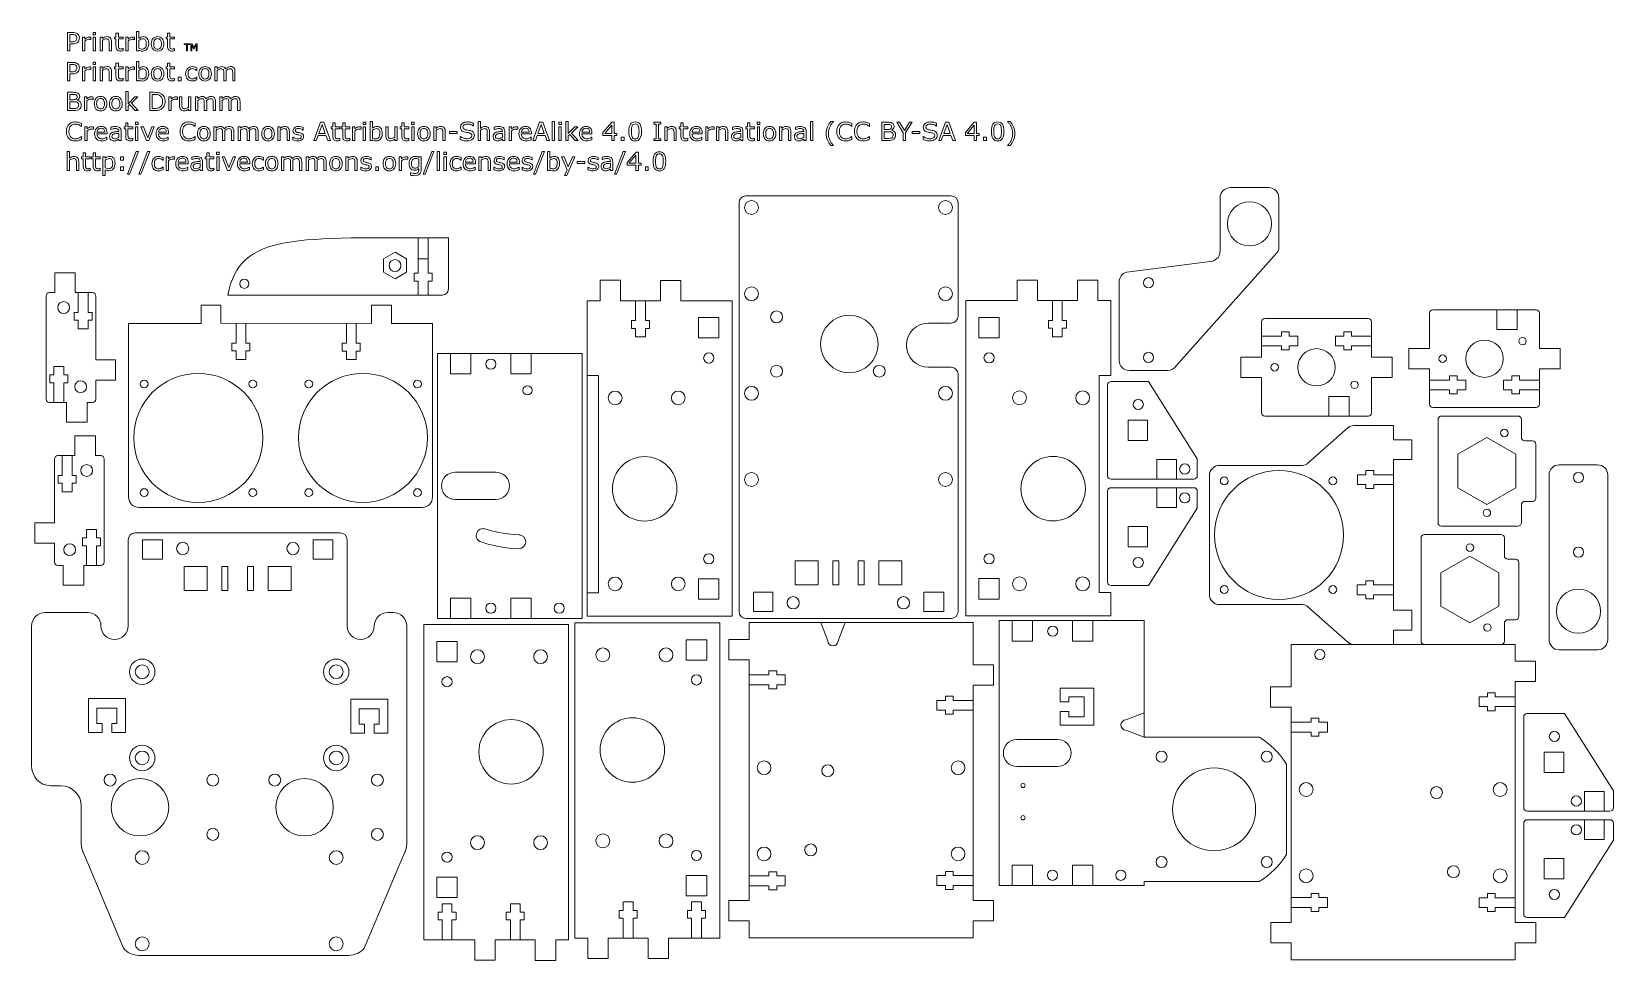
# Model space of a CAD drawing. Header units: inches. Extents: x -130 to 336, y 27 to 301.
import ezdxf

# ---------------------------------------------------------------- set-up
doc = ezdxf.new("R2010")
doc.units = ezdxf.units.IN
doc.header["$MEASUREMENT"] = 0
for name, color, linetype in [('Layer 1', 7, 'Continuous'), ('LAYER_1', 7, 'Continuous'), ('LAYER_1_0', 7, 'Continuous')]:
    doc.layers.add(name, color=color, linetype=linetype)

# ---------------------------------------------------------------- blocks, each defined once
blk = doc.blocks.new('block 2')
at = {"layer": 'Layer 1', "color": 7, "lineweight": 5}
for points in [[(-111.17, 299.71), (-111.94, 299.71), (-111.94, 300.41), (-111.17, 300.41), (-111.17, 299.71)], [(-111.22, 294.99), (-111.9, 294.99), (-111.9, 299.03), (-111.22, 299.03), (-111.22, 294.99)], [(-83.39, 296.8), (-84.13, 296.8), (-84.13, 294.99), (-84.4, 294.99), (-84.4, 296.8), (-85.13, 296.8), (-85.13, 297.04), (-83.39, 297.04), (-83.39, 296.8)], [(-81.29, 294.99), (-81.56, 294.99), (-81.56, 296.75), (-82.14, 295.55), (-82.3, 295.55), (-82.87, 296.75), (-82.87, 294.99), (-83.12, 294.99), (-83.12, 297.04), (-82.75, 297.04), (-82.2, 295.9), (-81.67, 297.04), (-81.29, 297.04), (-81.29, 294.99)], [(-111.17, 290.89), (-111.94, 290.89), (-111.94, 291.59), (-111.17, 291.59), (-111.17, 290.89)], [(-111.22, 286.17), (-111.9, 286.17), (-111.9, 290.21), (-111.22, 290.21), (-111.22, 286.17)], [(-85.96, 286.17), (-86.82, 286.17), (-86.82, 287.21), (-85.96, 287.21), (-85.96, 286.17)], [(-98.62, 277.35), (-99.53, 277.35), (-101.15, 279.12), (-101.59, 278.7), (-101.59, 277.35), (-102.27, 277.35), (-102.27, 282.98), (-101.59, 282.98), (-101.59, 279.38), (-99.63, 281.4), (-98.76, 281.4), (-100.64, 279.53), (-98.62, 277.35)], [(-98.68, 273.25), (-99.46, 273.25), (-99.46, 273.95), (-98.68, 273.95), (-98.68, 273.25)], [(-98.73, 268.53), (-99.41, 268.53), (-99.41, 272.58), (-98.73, 272.58), (-98.73, 268.53)], [(-93.88, 272.58), (-95.52, 268.53), (-96.2, 268.53), (-97.83, 272.58), (-97.09, 272.58), (-95.84, 269.36), (-94.6, 272.58), (-93.88, 272.58)], [(-42.02, 268.53), (-42.79, 268.53), (-43.31, 270.03), (-45.63, 270.03), (-46.16, 268.53), (-46.89, 268.53), (-44.93, 273.92), (-43.98, 273.92), (-42.02, 268.53)], [(-43.53, 270.65), (-44.47, 273.29), (-45.41, 270.65), (-43.53, 270.65)], [(-31.59, 273.25), (-32.37, 273.25), (-32.37, 273.95), (-31.59, 273.95), (-31.59, 273.25)], [(-31.64, 268.53), (-32.32, 268.53), (-32.32, 272.58), (-31.64, 272.58), (-31.64, 268.53)], [(-17.34, 273.25), (-18.11, 273.25), (-18.11, 273.95), (-17.34, 273.95), (-17.34, 273.25)], [(-17.38, 268.53), (-18.06, 268.53), (-18.06, 272.58), (-17.38, 272.58), (-17.38, 268.53)], [(-4.71, 270.56), (-6.97, 270.56), (-6.97, 271.21), (-4.71, 271.21), (-4.71, 270.56)], [(22.51, 268.53), (21.75, 268.53), (21.22, 270.03), (18.9, 270.03), (18.37, 268.53), (17.65, 268.53), (19.6, 273.92), (20.55, 273.92), (22.51, 268.53)], [(21, 270.65), (20.06, 273.29), (19.12, 270.65), (21, 270.65)], [(23.97, 268.53), (23.28, 268.53), (23.28, 274.16), (23.97, 274.16), (23.97, 268.53)], [(26.05, 273.25), (25.27, 273.25), (25.27, 273.95), (26.05, 273.95), (26.05, 273.25)], [(26, 268.53), (25.32, 268.53), (25.32, 272.58), (26, 272.58), (26, 268.53)], [(31.02, 268.53), (30.12, 268.53), (28.5, 270.3), (28.06, 269.88), (28.06, 268.53), (27.37, 268.53), (27.37, 274.16), (28.06, 274.16), (28.06, 270.57), (30.01, 272.58), (30.89, 272.58), (29, 270.71), (31.02, 268.53)], [(42.36, 270.05), (41.56, 270.05), (41.56, 268.53), (40.86, 268.53), (40.86, 270.05), (38.28, 270.05), (38.28, 270.88), (40.89, 273.92), (41.56, 273.92), (41.56, 270.64), (42.36, 270.64), (42.36, 270.05)], [(40.86, 270.64), (40.86, 273.04), (38.8, 270.64), (40.86, 270.64)], [(55.35, 268.53), (53.22, 268.53), (53.22, 269.08), (53.93, 269.08), (53.93, 273.37), (53.22, 273.37), (53.22, 273.92), (55.35, 273.92), (55.35, 273.37), (54.65, 273.37), (54.65, 269.08), (55.35, 269.08), (55.35, 268.53)], [(84.48, 273.25), (83.71, 273.25), (83.71, 273.95), (84.48, 273.95), (84.48, 273.25)], [(84.44, 268.53), (83.76, 268.53), (83.76, 272.58), (84.44, 272.58), (84.44, 268.53)], [(100.11, 268.53), (99.42, 268.53), (99.42, 274.16), (100.11, 274.16), (100.11, 268.53)], [(129.32, 273.92), (127.43, 270.89), (127.43, 268.53), (126.71, 268.53), (126.71, 270.82), (124.8, 273.92), (125.59, 273.92), (127.07, 271.51), (128.56, 273.92), (129.32, 273.92)], [(131.64, 270.56), (129.38, 270.56), (129.38, 271.21), (131.64, 271.21), (131.64, 270.56)], [(142.08, 268.53), (141.32, 268.53), (140.79, 270.03), (138.47, 270.03), (137.94, 268.53), (137.22, 268.53), (139.17, 273.92), (140.12, 273.92), (142.08, 268.53)], [(140.57, 270.65), (139.63, 273.29), (138.69, 270.65), (140.57, 270.65)], [(149.14, 270.05), (148.33, 270.05), (148.33, 268.53), (147.64, 268.53), (147.64, 270.05), (145.06, 270.05), (145.06, 270.88), (147.67, 273.92), (148.33, 273.92), (148.33, 270.64), (149.14, 270.64), (149.14, 270.05)], [(147.64, 270.64), (147.64, 273.04), (145.57, 270.64), (147.64, 270.64)], [(44.49, 268.53), (43.63, 268.53), (43.63, 269.57), (44.49, 269.57), (44.49, 268.53)], [(151.27, 268.53), (150.41, 268.53), (150.41, 269.57), (151.27, 269.57), (151.27, 268.53)], [(-102.94, 262.72), (-103.8, 262.72), (-103.8, 263.76), (-102.94, 263.76), (-102.94, 262.72)], [(-98.59, 265.34), (-101.18, 258.61), (-101.8, 258.61), (-99.22, 265.34), (-98.59, 265.34)], [(-95.22, 265.34), (-97.81, 258.61), (-98.44, 258.61), (-95.86, 265.34), (-95.22, 265.34)], [(-74.76, 264.43), (-75.53, 264.43), (-75.53, 265.13), (-74.76, 265.13), (-74.76, 264.43)], [(-74.81, 259.71), (-75.49, 259.71), (-75.49, 263.76), (-74.81, 263.76), (-74.81, 259.71)], [(-69.96, 263.76), (-71.6, 259.71), (-72.28, 259.71), (-73.91, 263.76), (-73.17, 263.76), (-71.92, 260.54), (-70.68, 263.76), (-69.96, 263.76)], [(-11.51, 265.34), (-14.1, 258.61), (-14.73, 258.61), (-12.15, 265.34), (-11.51, 265.34)], [(-9.9, 259.71), (-10.58, 259.71), (-10.58, 265.34), (-9.9, 265.34), (-9.9, 259.71)], [(-7.82, 264.43), (-8.59, 264.43), (-8.59, 265.13), (-7.82, 265.13), (-7.82, 264.43)], [(-7.86, 259.71), (-8.55, 259.71), (-8.55, 263.76), (-7.86, 263.76), (-7.86, 259.71)], [(21.02, 265.34), (18.42, 258.61), (17.8, 258.61), (20.38, 265.34), (21.02, 265.34)], [(30.04, 263.76), (27.67, 258.22), (26.96, 258.22), (27.7, 259.91), (26.09, 263.76), (26.83, 263.76), (28.07, 260.76), (29.33, 263.76), (30.04, 263.76)], [(32.92, 261.74), (30.66, 261.74), (30.66, 262.39), (32.92, 262.39), (32.92, 261.74)], [(44.89, 265.34), (42.3, 258.61), (41.67, 258.61), (44.25, 265.34), (44.89, 265.34)], [(49.5, 261.23), (48.7, 261.23), (48.7, 259.71), (48, 259.71), (48, 261.23), (45.42, 261.23), (45.42, 262.06), (48.03, 265.1), (48.7, 265.1), (48.7, 261.82), (49.5, 261.82), (49.5, 261.23)], [(48, 261.82), (48, 264.22), (45.93, 261.82), (48, 261.82)], [(-102.94, 259.71), (-103.8, 259.71), (-103.8, 260.75), (-102.94, 260.75), (-102.94, 259.71)], [(-27.81, 259.71), (-28.67, 259.71), (-28.67, 260.75), (-27.81, 260.75), (-27.81, 259.71)], [(51.63, 259.71), (50.77, 259.71), (50.77, 260.75), (51.63, 260.75), (51.63, 259.71)]]:
    blk.add_lwpolyline(points, dxfattribs=at)
for points, knots in [([(-115.96, 298.75), (-115.96, 298.51), (-116, 298.29), (-116.08, 298.08), (-116.16, 297.88), (-116.28, 297.7), (-116.43, 297.55), (-116.61, 297.37), (-116.83, 297.23), (-117.09, 297.13), (-117.34, 297.04), (-117.66, 296.99), (-118.04, 296.99), (-118.04, 296.99), (-118.76, 296.99), (-118.76, 296.99), (-118.76, 296.99), (-118.76, 294.99), (-118.76, 294.99), (-118.76, 294.99), (-119.47, 294.99), (-119.47, 294.99), (-119.47, 294.99), (-119.47, 300.38), (-119.47, 300.38), (-119.47, 300.38), (-118.01, 300.38), (-118.01, 300.38), (-117.69, 300.38), (-117.42, 300.35), (-117.19, 300.3), (-116.97, 300.24), (-116.77, 300.16), (-116.6, 300.04), (-116.39, 299.9), (-116.24, 299.73), (-116.12, 299.53), (-116.01, 299.32), (-115.96, 299.06), (-115.96, 298.75)], [0, 0, 0, 0, 1, 1, 1, 2, 2, 2, 3, 3, 3, 4, 4, 4, 5, 5, 5, 6, 6, 6, 7, 7, 7, 8, 8, 8, 9, 9, 9, 10, 10, 10, 11, 11, 11, 12, 12, 12, 13, 13, 13, 13]), ([(-116.71, 298.73), (-116.71, 298.92), (-116.74, 299.08), (-116.8, 299.22), (-116.87, 299.35), (-116.97, 299.47), (-117.1, 299.55), (-117.21, 299.63), (-117.34, 299.68), (-117.49, 299.71), (-117.64, 299.75), (-117.83, 299.76), (-118.05, 299.76), (-118.05, 299.76), (-118.76, 299.76), (-118.76, 299.76), (-118.76, 299.76), (-118.76, 297.61), (-118.76, 297.61), (-118.76, 297.61), (-118.16, 297.61), (-118.16, 297.61), (-117.87, 297.61), (-117.63, 297.64), (-117.45, 297.69), (-117.27, 297.74), (-117.13, 297.82), (-117.02, 297.94), (-116.9, 298.05), (-116.82, 298.17), (-116.78, 298.3), (-116.73, 298.43), (-116.71, 298.57), (-116.71, 298.73)], [0, 0, 0, 0, 1, 1, 1, 2, 2, 2, 3, 3, 3, 4, 4, 4, 5, 5, 5, 6, 6, 6, 7, 7, 7, 8, 8, 8, 9, 9, 9, 10, 10, 10, 11, 11, 11, 11]), ([(-112.54, 298.3), (-112.54, 298.3), (-112.57, 298.3), (-112.57, 298.3), (-112.67, 298.32), (-112.77, 298.34), (-112.87, 298.35), (-112.96, 298.36), (-113.07, 298.36), (-113.21, 298.36), (-113.42, 298.36), (-113.62, 298.32), (-113.81, 298.22), (-114.01, 298.13), (-114.2, 298.01), (-114.38, 297.86), (-114.38, 297.86), (-114.38, 294.99), (-114.38, 294.99), (-114.38, 294.99), (-115.06, 294.99), (-115.06, 294.99), (-115.06, 294.99), (-115.06, 299.03), (-115.06, 299.03), (-115.06, 299.03), (-114.38, 299.03), (-114.38, 299.03), (-114.38, 299.03), (-114.38, 298.44), (-114.38, 298.44), (-114.11, 298.65), (-113.87, 298.81), (-113.66, 298.9), (-113.46, 298.99), (-113.25, 299.03), (-113.03, 299.03), (-112.91, 299.03), (-112.83, 299.03), (-112.77, 299.02), (-112.72, 299.02), (-112.64, 299.01), (-112.54, 298.99), (-112.54, 298.99), (-112.54, 298.3), (-112.54, 298.3)], [0, 0, 0, 0, 1, 1, 1, 2, 2, 2, 3, 3, 3, 4, 4, 4, 5, 5, 5, 6, 6, 6, 7, 7, 7, 8, 8, 8, 9, 9, 9, 10, 10, 10, 11, 11, 11, 12, 12, 12, 13, 13, 13, 14, 14, 14, 15, 15, 15, 15]), ([(-106.49, 294.99), (-106.49, 294.99), (-107.18, 294.99), (-107.18, 294.99), (-107.18, 294.99), (-107.18, 297.29), (-107.18, 297.29), (-107.18, 297.48), (-107.19, 297.65), (-107.21, 297.81), (-107.23, 297.97), (-107.27, 298.1), (-107.33, 298.19), (-107.39, 298.3), (-107.47, 298.37), (-107.59, 298.42), (-107.7, 298.47), (-107.85, 298.49), (-108.02, 298.49), (-108.21, 298.49), (-108.4, 298.45), (-108.6, 298.36), (-108.81, 298.26), (-109, 298.15), (-109.18, 298.01), (-109.18, 298.01), (-109.18, 294.99), (-109.18, 294.99), (-109.18, 294.99), (-109.87, 294.99), (-109.87, 294.99), (-109.87, 294.99), (-109.87, 299.03), (-109.87, 299.03), (-109.87, 299.03), (-109.18, 299.03), (-109.18, 299.03), (-109.18, 299.03), (-109.18, 298.58), (-109.18, 298.58), (-108.97, 298.76), (-108.75, 298.9), (-108.53, 299), (-108.3, 299.09), (-108.07, 299.14), (-107.83, 299.14), (-107.4, 299.14), (-107.06, 299.01), (-106.84, 298.75), (-106.61, 298.49), (-106.49, 298.11), (-106.49, 297.61), (-106.49, 297.61), (-106.49, 294.99), (-106.49, 294.99)], [0, 0, 0, 0, 1, 1, 1, 2, 2, 2, 3, 3, 3, 4, 4, 4, 5, 5, 5, 6, 6, 6, 7, 7, 7, 8, 8, 8, 9, 9, 9, 10, 10, 10, 11, 11, 11, 12, 12, 12, 13, 13, 13, 14, 14, 14, 15, 15, 15, 16, 16, 16, 17, 17, 17, 18, 18, 18, 18]), ([(-103.08, 295.02), (-103.21, 294.98), (-103.35, 294.95), (-103.5, 294.93), (-103.65, 294.91), (-103.79, 294.9), (-103.9, 294.9), (-104.32, 294.9), (-104.63, 295.01), (-104.85, 295.23), (-105.06, 295.46), (-105.17, 295.81), (-105.17, 296.3), (-105.17, 296.3), (-105.17, 298.46), (-105.17, 298.46), (-105.17, 298.46), (-105.63, 298.46), (-105.63, 298.46), (-105.63, 298.46), (-105.63, 299.03), (-105.63, 299.03), (-105.63, 299.03), (-105.17, 299.03), (-105.17, 299.03), (-105.17, 299.03), (-105.17, 300.19), (-105.17, 300.19), (-105.17, 300.19), (-104.48, 300.19), (-104.48, 300.19), (-104.48, 300.19), (-104.48, 299.03), (-104.48, 299.03), (-104.48, 299.03), (-103.08, 299.03), (-103.08, 299.03), (-103.08, 299.03), (-103.08, 298.46), (-103.08, 298.46), (-103.08, 298.46), (-104.48, 298.46), (-104.48, 298.46), (-104.48, 298.46), (-104.48, 296.61), (-104.48, 296.61), (-104.48, 296.4), (-104.48, 296.23), (-104.47, 296.11), (-104.46, 295.99), (-104.43, 295.88), (-104.37, 295.78), (-104.32, 295.68), (-104.24, 295.61), (-104.15, 295.56), (-104.06, 295.52), (-103.92, 295.5), (-103.73, 295.5), (-103.62, 295.5), (-103.5, 295.51), (-103.38, 295.55), (-103.26, 295.58), (-103.17, 295.61), (-103.12, 295.63), (-103.12, 295.63), (-103.08, 295.63), (-103.08, 295.63), (-103.08, 295.63), (-103.08, 295.02), (-103.08, 295.02)], [0, 0, 0, 0, 1, 1, 1, 2, 2, 2, 3, 3, 3, 4, 4, 4, 5, 5, 5, 6, 6, 6, 7, 7, 7, 8, 8, 8, 9, 9, 9, 10, 10, 10, 11, 11, 11, 12, 12, 12, 13, 13, 13, 14, 14, 14, 15, 15, 15, 16, 16, 16, 17, 17, 17, 18, 18, 18, 19, 19, 19, 20, 20, 20, 21, 21, 21, 22, 22, 22, 23, 23, 23, 23]), ([(-99.73, 298.3), (-99.73, 298.3), (-99.77, 298.3), (-99.77, 298.3), (-99.87, 298.32), (-99.97, 298.34), (-100.07, 298.35), (-100.16, 298.36), (-100.27, 298.36), (-100.4, 298.36), (-100.61, 298.36), (-100.82, 298.32), (-101.01, 298.22), (-101.21, 298.13), (-101.39, 298.01), (-101.58, 297.86), (-101.58, 297.86), (-101.58, 294.99), (-101.58, 294.99), (-101.58, 294.99), (-102.26, 294.99), (-102.26, 294.99), (-102.26, 294.99), (-102.26, 299.03), (-102.26, 299.03), (-102.26, 299.03), (-101.58, 299.03), (-101.58, 299.03), (-101.58, 299.03), (-101.58, 298.44), (-101.58, 298.44), (-101.31, 298.65), (-101.07, 298.81), (-100.86, 298.9), (-100.65, 298.99), (-100.44, 299.03), (-100.23, 299.03), (-100.11, 299.03), (-100.03, 299.03), (-99.97, 299.02), (-99.92, 299.02), (-99.84, 299.01), (-99.73, 298.99), (-99.73, 298.99), (-99.73, 298.3), (-99.73, 298.3)], [0, 0, 0, 0, 1, 1, 1, 2, 2, 2, 3, 3, 3, 4, 4, 4, 5, 5, 5, 6, 6, 6, 7, 7, 7, 8, 8, 8, 9, 9, 9, 10, 10, 10, 11, 11, 11, 12, 12, 12, 13, 13, 13, 14, 14, 14, 15, 15, 15, 15]), ([(-95.54, 297.04), (-95.54, 296.7), (-95.58, 296.4), (-95.68, 296.13), (-95.78, 295.86), (-95.9, 295.63), (-96.07, 295.45), (-96.24, 295.26), (-96.42, 295.12), (-96.63, 295.02), (-96.83, 294.93), (-97.06, 294.88), (-97.31, 294.88), (-97.54, 294.88), (-97.74, 294.91), (-97.91, 294.96), (-98.08, 295.01), (-98.25, 295.09), (-98.41, 295.18), (-98.41, 295.18), (-98.46, 294.99), (-98.46, 294.99), (-98.46, 294.99), (-99.1, 294.99), (-99.1, 294.99), (-99.1, 294.99), (-99.1, 300.62), (-99.1, 300.62), (-99.1, 300.62), (-98.41, 300.62), (-98.41, 300.62), (-98.41, 300.62), (-98.41, 298.61), (-98.41, 298.61), (-98.22, 298.77), (-98.02, 298.89), (-97.81, 298.99), (-97.59, 299.09), (-97.35, 299.14), (-97.08, 299.14), (-96.6, 299.14), (-96.23, 298.96), (-95.95, 298.59), (-95.67, 298.23), (-95.54, 297.71), (-95.54, 297.04)], [0, 0, 0, 0, 1, 1, 1, 2, 2, 2, 3, 3, 3, 4, 4, 4, 5, 5, 5, 6, 6, 6, 7, 7, 7, 8, 8, 8, 9, 9, 9, 10, 10, 10, 11, 11, 11, 12, 12, 12, 13, 13, 13, 14, 14, 14, 15, 15, 15, 15]), ([(-96.24, 297.02), (-96.24, 297.5), (-96.32, 297.87), (-96.48, 298.12), (-96.64, 298.37), (-96.9, 298.49), (-97.25, 298.49), (-97.45, 298.49), (-97.65, 298.45), (-97.85, 298.37), (-98.05, 298.28), (-98.24, 298.17), (-98.41, 298.03), (-98.41, 298.03), (-98.41, 295.72), (-98.41, 295.72), (-98.22, 295.63), (-98.06, 295.57), (-97.92, 295.54), (-97.78, 295.5), (-97.62, 295.48), (-97.45, 295.48), (-97.07, 295.48), (-96.77, 295.61), (-96.56, 295.86), (-96.35, 296.1), (-96.24, 296.49), (-96.24, 297.02)], [0, 0, 0, 0, 1, 1, 1, 2, 2, 2, 3, 3, 3, 4, 4, 4, 5, 5, 5, 6, 6, 6, 7, 7, 7, 8, 8, 8, 9, 9, 9, 9]), ([(-91.04, 297.01), (-91.04, 296.35), (-91.21, 295.83), (-91.55, 295.45), (-91.89, 295.07), (-92.34, 294.88), (-92.9, 294.88), (-93.47, 294.88), (-93.93, 295.07), (-94.26, 295.45), (-94.6, 295.83), (-94.77, 296.35), (-94.77, 297.01), (-94.77, 297.67), (-94.6, 298.19), (-94.26, 298.57), (-93.93, 298.95), (-93.47, 299.14), (-92.9, 299.14), (-92.34, 299.14), (-91.89, 298.95), (-91.55, 298.57), (-91.21, 298.19), (-91.04, 297.67), (-91.04, 297.01)], [0, 0, 0, 0, 1, 1, 1, 2, 2, 2, 3, 3, 3, 4, 4, 4, 5, 5, 5, 6, 6, 6, 7, 7, 7, 8, 8, 8, 8]), ([(-91.75, 297.01), (-91.75, 297.53), (-91.85, 297.92), (-92.05, 298.17), (-92.26, 298.42), (-92.54, 298.55), (-92.9, 298.55), (-93.27, 298.55), (-93.56, 298.42), (-93.76, 298.17), (-93.96, 297.92), (-94.06, 297.53), (-94.06, 297.01), (-94.06, 296.51), (-93.96, 296.12), (-93.76, 295.86), (-93.55, 295.6), (-93.27, 295.47), (-92.9, 295.47), (-92.54, 295.47), (-92.26, 295.6), (-92.06, 295.86), (-91.85, 296.12), (-91.75, 296.5), (-91.75, 297.01)], [0, 0, 0, 0, 1, 1, 1, 2, 2, 2, 3, 3, 3, 4, 4, 4, 5, 5, 5, 6, 6, 6, 7, 7, 7, 8, 8, 8, 8]), ([(-87.89, 295.02), (-88.02, 294.98), (-88.16, 294.95), (-88.31, 294.93), (-88.46, 294.91), (-88.59, 294.9), (-88.71, 294.9), (-89.12, 294.9), (-89.44, 295.01), (-89.65, 295.23), (-89.87, 295.46), (-89.97, 295.81), (-89.97, 296.3), (-89.97, 296.3), (-89.97, 298.46), (-89.97, 298.46), (-89.97, 298.46), (-90.44, 298.46), (-90.44, 298.46), (-90.44, 298.46), (-90.44, 299.03), (-90.44, 299.03), (-90.44, 299.03), (-89.97, 299.03), (-89.97, 299.03), (-89.97, 299.03), (-89.97, 300.19), (-89.97, 300.19), (-89.97, 300.19), (-89.29, 300.19), (-89.29, 300.19), (-89.29, 300.19), (-89.29, 299.03), (-89.29, 299.03), (-89.29, 299.03), (-87.89, 299.03), (-87.89, 299.03), (-87.89, 299.03), (-87.89, 298.46), (-87.89, 298.46), (-87.89, 298.46), (-89.29, 298.46), (-89.29, 298.46), (-89.29, 298.46), (-89.29, 296.61), (-89.29, 296.61), (-89.29, 296.4), (-89.29, 296.23), (-89.28, 296.11), (-89.27, 295.99), (-89.23, 295.88), (-89.17, 295.78), (-89.12, 295.68), (-89.05, 295.61), (-88.96, 295.56), (-88.86, 295.52), (-88.72, 295.5), (-88.53, 295.5), (-88.42, 295.5), (-88.31, 295.51), (-88.19, 295.55), (-88.07, 295.58), (-87.98, 295.61), (-87.93, 295.63), (-87.93, 295.63), (-87.89, 295.63), (-87.89, 295.63), (-87.89, 295.63), (-87.89, 295.02), (-87.89, 295.02)], [0, 0, 0, 0, 1, 1, 1, 2, 2, 2, 3, 3, 3, 4, 4, 4, 5, 5, 5, 6, 6, 6, 7, 7, 7, 8, 8, 8, 9, 9, 9, 10, 10, 10, 11, 11, 11, 12, 12, 12, 13, 13, 13, 14, 14, 14, 15, 15, 15, 16, 16, 16, 17, 17, 17, 18, 18, 18, 19, 19, 19, 20, 20, 20, 21, 21, 21, 22, 22, 22, 23, 23, 23, 23]), ([(-115.96, 289.93), (-115.96, 289.69), (-116, 289.47), (-116.08, 289.26), (-116.16, 289.06), (-116.28, 288.88), (-116.43, 288.73), (-116.61, 288.55), (-116.83, 288.41), (-117.09, 288.31), (-117.34, 288.22), (-117.66, 288.18), (-118.04, 288.18), (-118.04, 288.18), (-118.76, 288.18), (-118.76, 288.18), (-118.76, 288.18), (-118.76, 286.17), (-118.76, 286.17), (-118.76, 286.17), (-119.47, 286.17), (-119.47, 286.17), (-119.47, 286.17), (-119.47, 291.56), (-119.47, 291.56), (-119.47, 291.56), (-118.01, 291.56), (-118.01, 291.56), (-117.69, 291.56), (-117.42, 291.53), (-117.19, 291.48), (-116.97, 291.42), (-116.77, 291.34), (-116.6, 291.22), (-116.39, 291.09), (-116.24, 290.91), (-116.12, 290.71), (-116.01, 290.5), (-115.96, 290.24), (-115.96, 289.93)], [0, 0, 0, 0, 1, 1, 1, 2, 2, 2, 3, 3, 3, 4, 4, 4, 5, 5, 5, 6, 6, 6, 7, 7, 7, 8, 8, 8, 9, 9, 9, 10, 10, 10, 11, 11, 11, 12, 12, 12, 13, 13, 13, 13]), ([(-116.71, 289.91), (-116.71, 290.1), (-116.74, 290.26), (-116.8, 290.4), (-116.87, 290.53), (-116.97, 290.65), (-117.1, 290.73), (-117.21, 290.81), (-117.34, 290.86), (-117.49, 290.89), (-117.64, 290.93), (-117.83, 290.94), (-118.05, 290.94), (-118.05, 290.94), (-118.76, 290.94), (-118.76, 290.94), (-118.76, 290.94), (-118.76, 288.79), (-118.76, 288.79), (-118.76, 288.79), (-118.16, 288.79), (-118.16, 288.79), (-117.87, 288.79), (-117.63, 288.82), (-117.45, 288.87), (-117.27, 288.92), (-117.13, 289), (-117.02, 289.12), (-116.9, 289.23), (-116.82, 289.36), (-116.78, 289.48), (-116.73, 289.61), (-116.71, 289.75), (-116.71, 289.91)], [0, 0, 0, 0, 1, 1, 1, 2, 2, 2, 3, 3, 3, 4, 4, 4, 5, 5, 5, 6, 6, 6, 7, 7, 7, 8, 8, 8, 9, 9, 9, 10, 10, 10, 11, 11, 11, 11]), ([(-112.54, 289.48), (-112.54, 289.48), (-112.57, 289.48), (-112.57, 289.48), (-112.67, 289.5), (-112.77, 289.52), (-112.87, 289.53), (-112.96, 289.54), (-113.07, 289.54), (-113.21, 289.54), (-113.42, 289.54), (-113.62, 289.5), (-113.81, 289.4), (-114.01, 289.31), (-114.2, 289.19), (-114.38, 289.04), (-114.38, 289.04), (-114.38, 286.17), (-114.38, 286.17), (-114.38, 286.17), (-115.06, 286.17), (-115.06, 286.17), (-115.06, 286.17), (-115.06, 290.21), (-115.06, 290.21), (-115.06, 290.21), (-114.38, 290.21), (-114.38, 290.21), (-114.38, 290.21), (-114.38, 289.62), (-114.38, 289.62), (-114.11, 289.83), (-113.87, 289.99), (-113.66, 290.08), (-113.46, 290.17), (-113.25, 290.21), (-113.03, 290.21), (-112.91, 290.21), (-112.83, 290.21), (-112.77, 290.21), (-112.72, 290.2), (-112.64, 290.19), (-112.54, 290.17), (-112.54, 290.17), (-112.54, 289.48), (-112.54, 289.48)], [0, 0, 0, 0, 1, 1, 1, 2, 2, 2, 3, 3, 3, 4, 4, 4, 5, 5, 5, 6, 6, 6, 7, 7, 7, 8, 8, 8, 9, 9, 9, 10, 10, 10, 11, 11, 11, 12, 12, 12, 13, 13, 13, 14, 14, 14, 15, 15, 15, 15]), ([(-106.49, 286.17), (-106.49, 286.17), (-107.18, 286.17), (-107.18, 286.17), (-107.18, 286.17), (-107.18, 288.47), (-107.18, 288.47), (-107.18, 288.66), (-107.19, 288.83), (-107.21, 288.99), (-107.23, 289.16), (-107.27, 289.28), (-107.33, 289.37), (-107.39, 289.48), (-107.47, 289.55), (-107.59, 289.6), (-107.7, 289.65), (-107.85, 289.67), (-108.02, 289.67), (-108.21, 289.67), (-108.4, 289.63), (-108.6, 289.54), (-108.81, 289.45), (-109, 289.33), (-109.18, 289.19), (-109.18, 289.19), (-109.18, 286.17), (-109.18, 286.17), (-109.18, 286.17), (-109.87, 286.17), (-109.87, 286.17), (-109.87, 286.17), (-109.87, 290.21), (-109.87, 290.21), (-109.87, 290.21), (-109.18, 290.21), (-109.18, 290.21), (-109.18, 290.21), (-109.18, 289.76), (-109.18, 289.76), (-108.97, 289.94), (-108.75, 290.08), (-108.53, 290.18), (-108.3, 290.28), (-108.07, 290.33), (-107.83, 290.33), (-107.4, 290.33), (-107.06, 290.19), (-106.84, 289.93), (-106.61, 289.67), (-106.49, 289.29), (-106.49, 288.79), (-106.49, 288.79), (-106.49, 286.17), (-106.49, 286.17)], [0, 0, 0, 0, 1, 1, 1, 2, 2, 2, 3, 3, 3, 4, 4, 4, 5, 5, 5, 6, 6, 6, 7, 7, 7, 8, 8, 8, 9, 9, 9, 10, 10, 10, 11, 11, 11, 12, 12, 12, 13, 13, 13, 14, 14, 14, 15, 15, 15, 16, 16, 16, 17, 17, 17, 18, 18, 18, 18]), ([(-103.08, 286.2), (-103.21, 286.16), (-103.35, 286.13), (-103.5, 286.11), (-103.65, 286.09), (-103.79, 286.08), (-103.9, 286.08), (-104.32, 286.08), (-104.63, 286.19), (-104.85, 286.41), (-105.06, 286.64), (-105.17, 286.99), (-105.17, 287.49), (-105.17, 287.49), (-105.17, 289.64), (-105.17, 289.64), (-105.17, 289.64), (-105.63, 289.64), (-105.63, 289.64), (-105.63, 289.64), (-105.63, 290.21), (-105.63, 290.21), (-105.63, 290.21), (-105.17, 290.21), (-105.17, 290.21), (-105.17, 290.21), (-105.17, 291.37), (-105.17, 291.37), (-105.17, 291.37), (-104.48, 291.37), (-104.48, 291.37), (-104.48, 291.37), (-104.48, 290.21), (-104.48, 290.21), (-104.48, 290.21), (-103.08, 290.21), (-103.08, 290.21), (-103.08, 290.21), (-103.08, 289.64), (-103.08, 289.64), (-103.08, 289.64), (-104.48, 289.64), (-104.48, 289.64), (-104.48, 289.64), (-104.48, 287.79), (-104.48, 287.79), (-104.48, 287.58), (-104.48, 287.41), (-104.47, 287.29), (-104.46, 287.17), (-104.43, 287.06), (-104.37, 286.96), (-104.32, 286.86), (-104.24, 286.79), (-104.15, 286.74), (-104.06, 286.7), (-103.92, 286.68), (-103.73, 286.68), (-103.62, 286.68), (-103.5, 286.69), (-103.38, 286.73), (-103.26, 286.76), (-103.17, 286.79), (-103.12, 286.81), (-103.12, 286.81), (-103.08, 286.81), (-103.08, 286.81), (-103.08, 286.81), (-103.08, 286.2), (-103.08, 286.2)], [0, 0, 0, 0, 1, 1, 1, 2, 2, 2, 3, 3, 3, 4, 4, 4, 5, 5, 5, 6, 6, 6, 7, 7, 7, 8, 8, 8, 9, 9, 9, 10, 10, 10, 11, 11, 11, 12, 12, 12, 13, 13, 13, 14, 14, 14, 15, 15, 15, 16, 16, 16, 17, 17, 17, 18, 18, 18, 19, 19, 19, 20, 20, 20, 21, 21, 21, 22, 22, 22, 23, 23, 23, 23]), ([(-99.73, 289.48), (-99.73, 289.48), (-99.77, 289.48), (-99.77, 289.48), (-99.87, 289.5), (-99.97, 289.52), (-100.07, 289.53), (-100.16, 289.54), (-100.27, 289.54), (-100.4, 289.54), (-100.61, 289.54), (-100.82, 289.5), (-101.01, 289.4), (-101.21, 289.31), (-101.39, 289.19), (-101.58, 289.04), (-101.58, 289.04), (-101.58, 286.17), (-101.58, 286.17), (-101.58, 286.17), (-102.26, 286.17), (-102.26, 286.17), (-102.26, 286.17), (-102.26, 290.21), (-102.26, 290.21), (-102.26, 290.21), (-101.58, 290.21), (-101.58, 290.21), (-101.58, 290.21), (-101.58, 289.62), (-101.58, 289.62), (-101.31, 289.83), (-101.07, 289.99), (-100.86, 290.08), (-100.65, 290.17), (-100.44, 290.21), (-100.23, 290.21), (-100.11, 290.21), (-100.03, 290.21), (-99.97, 290.21), (-99.92, 290.2), (-99.84, 290.19), (-99.73, 290.17), (-99.73, 290.17), (-99.73, 289.48), (-99.73, 289.48)], [0, 0, 0, 0, 1, 1, 1, 2, 2, 2, 3, 3, 3, 4, 4, 4, 5, 5, 5, 6, 6, 6, 7, 7, 7, 8, 8, 8, 9, 9, 9, 10, 10, 10, 11, 11, 11, 12, 12, 12, 13, 13, 13, 14, 14, 14, 15, 15, 15, 15]), ([(-95.54, 288.22), (-95.54, 287.88), (-95.58, 287.58), (-95.68, 287.31), (-95.78, 287.04), (-95.9, 286.81), (-96.07, 286.63), (-96.24, 286.44), (-96.42, 286.3), (-96.63, 286.2), (-96.83, 286.11), (-97.06, 286.06), (-97.31, 286.06), (-97.54, 286.06), (-97.74, 286.09), (-97.91, 286.14), (-98.08, 286.19), (-98.25, 286.27), (-98.41, 286.36), (-98.41, 286.36), (-98.46, 286.17), (-98.46, 286.17), (-98.46, 286.17), (-99.1, 286.17), (-99.1, 286.17), (-99.1, 286.17), (-99.1, 291.8), (-99.1, 291.8), (-99.1, 291.8), (-98.41, 291.8), (-98.41, 291.8), (-98.41, 291.8), (-98.41, 289.79), (-98.41, 289.79), (-98.22, 289.95), (-98.02, 290.07), (-97.81, 290.17), (-97.59, 290.28), (-97.35, 290.33), (-97.08, 290.33), (-96.6, 290.33), (-96.23, 290.14), (-95.95, 289.77), (-95.67, 289.41), (-95.54, 288.89), (-95.54, 288.22)], [0, 0, 0, 0, 1, 1, 1, 2, 2, 2, 3, 3, 3, 4, 4, 4, 5, 5, 5, 6, 6, 6, 7, 7, 7, 8, 8, 8, 9, 9, 9, 10, 10, 10, 11, 11, 11, 12, 12, 12, 13, 13, 13, 14, 14, 14, 15, 15, 15, 15]), ([(-96.24, 288.2), (-96.24, 288.68), (-96.32, 289.05), (-96.48, 289.3), (-96.64, 289.55), (-96.9, 289.67), (-97.25, 289.67), (-97.45, 289.67), (-97.65, 289.63), (-97.85, 289.55), (-98.05, 289.46), (-98.24, 289.35), (-98.41, 289.21), (-98.41, 289.21), (-98.41, 286.9), (-98.41, 286.9), (-98.22, 286.81), (-98.06, 286.75), (-97.92, 286.72), (-97.78, 286.68), (-97.62, 286.67), (-97.45, 286.67), (-97.07, 286.67), (-96.77, 286.79), (-96.56, 287.04), (-96.35, 287.28), (-96.24, 287.67), (-96.24, 288.2)], [0, 0, 0, 0, 1, 1, 1, 2, 2, 2, 3, 3, 3, 4, 4, 4, 5, 5, 5, 6, 6, 6, 7, 7, 7, 8, 8, 8, 9, 9, 9, 9]), ([(-91.04, 288.19), (-91.04, 287.53), (-91.21, 287.01), (-91.55, 286.63), (-91.89, 286.25), (-92.34, 286.06), (-92.9, 286.06), (-93.47, 286.06), (-93.93, 286.25), (-94.26, 286.63), (-94.6, 287.01), (-94.77, 287.53), (-94.77, 288.19), (-94.77, 288.85), (-94.6, 289.37), (-94.26, 289.75), (-93.93, 290.13), (-93.47, 290.33), (-92.9, 290.33), (-92.34, 290.33), (-91.89, 290.13), (-91.55, 289.75), (-91.21, 289.37), (-91.04, 288.85), (-91.04, 288.19)], [0, 0, 0, 0, 1, 1, 1, 2, 2, 2, 3, 3, 3, 4, 4, 4, 5, 5, 5, 6, 6, 6, 7, 7, 7, 8, 8, 8, 8]), ([(-91.75, 288.19), (-91.75, 288.71), (-91.85, 289.1), (-92.05, 289.35), (-92.26, 289.6), (-92.54, 289.73), (-92.9, 289.73), (-93.27, 289.73), (-93.56, 289.6), (-93.76, 289.35), (-93.96, 289.1), (-94.06, 288.71), (-94.06, 288.19), (-94.06, 287.69), (-93.96, 287.3), (-93.76, 287.04), (-93.55, 286.78), (-93.27, 286.65), (-92.9, 286.65), (-92.54, 286.65), (-92.26, 286.78), (-92.06, 287.04), (-91.85, 287.3), (-91.75, 287.68), (-91.75, 288.19)], [0, 0, 0, 0, 1, 1, 1, 2, 2, 2, 3, 3, 3, 4, 4, 4, 5, 5, 5, 6, 6, 6, 7, 7, 7, 8, 8, 8, 8]), ([(-87.89, 286.2), (-88.02, 286.16), (-88.16, 286.13), (-88.31, 286.11), (-88.46, 286.09), (-88.59, 286.08), (-88.71, 286.08), (-89.12, 286.08), (-89.44, 286.19), (-89.65, 286.41), (-89.87, 286.64), (-89.97, 286.99), (-89.97, 287.49), (-89.97, 287.49), (-89.97, 289.64), (-89.97, 289.64), (-89.97, 289.64), (-90.44, 289.64), (-90.44, 289.64), (-90.44, 289.64), (-90.44, 290.21), (-90.44, 290.21), (-90.44, 290.21), (-89.97, 290.21), (-89.97, 290.21), (-89.97, 290.21), (-89.97, 291.37), (-89.97, 291.37), (-89.97, 291.37), (-89.29, 291.37), (-89.29, 291.37), (-89.29, 291.37), (-89.29, 290.21), (-89.29, 290.21), (-89.29, 290.21), (-87.89, 290.21), (-87.89, 290.21), (-87.89, 290.21), (-87.89, 289.64), (-87.89, 289.64), (-87.89, 289.64), (-89.29, 289.64), (-89.29, 289.64), (-89.29, 289.64), (-89.29, 287.79), (-89.29, 287.79), (-89.29, 287.58), (-89.29, 287.41), (-89.28, 287.29), (-89.27, 287.17), (-89.23, 287.06), (-89.17, 286.96), (-89.12, 286.86), (-89.05, 286.79), (-88.96, 286.74), (-88.86, 286.7), (-88.72, 286.68), (-88.53, 286.68), (-88.42, 286.68), (-88.31, 286.69), (-88.19, 286.73), (-88.07, 286.76), (-87.98, 286.79), (-87.93, 286.81), (-87.93, 286.81), (-87.89, 286.81), (-87.89, 286.81), (-87.89, 286.81), (-87.89, 286.2), (-87.89, 286.2)], [0, 0, 0, 0, 1, 1, 1, 2, 2, 2, 3, 3, 3, 4, 4, 4, 5, 5, 5, 6, 6, 6, 7, 7, 7, 8, 8, 8, 9, 9, 9, 10, 10, 10, 11, 11, 11, 12, 12, 12, 13, 13, 13, 14, 14, 14, 15, 15, 15, 16, 16, 16, 17, 17, 17, 18, 18, 18, 19, 19, 19, 20, 20, 20, 21, 21, 21, 22, 22, 22, 23, 23, 23, 23]), ([(-81.38, 286.42), (-81.61, 286.32), (-81.83, 286.23), (-82.03, 286.17), (-82.23, 286.11), (-82.45, 286.08), (-82.68, 286.08), (-82.97, 286.08), (-83.24, 286.12), (-83.48, 286.21), (-83.72, 286.29), (-83.93, 286.42), (-84.1, 286.6), (-84.28, 286.77), (-84.42, 286.99), (-84.51, 287.26), (-84.61, 287.52), (-84.66, 287.83), (-84.66, 288.18), (-84.66, 288.84), (-84.48, 289.36), (-84.11, 289.74), (-83.75, 290.11), (-83.27, 290.3), (-82.68, 290.3), (-82.45, 290.3), (-82.22, 290.27), (-82, 290.21), (-81.77, 290.14), (-81.57, 290.06), (-81.38, 289.97), (-81.38, 289.97), (-81.38, 289.21), (-81.38, 289.21), (-81.38, 289.21), (-81.42, 289.21), (-81.42, 289.21), (-81.63, 289.37), (-81.84, 289.49), (-82.06, 289.58), (-82.28, 289.66), (-82.5, 289.71), (-82.71, 289.71), (-83.09, 289.71), (-83.4, 289.58), (-83.62, 289.32), (-83.84, 289.06), (-83.95, 288.68), (-83.95, 288.18), (-83.95, 287.7), (-83.84, 287.33), (-83.62, 287.07), (-83.41, 286.81), (-83.1, 286.68), (-82.71, 286.68), (-82.57, 286.68), (-82.43, 286.69), (-82.29, 286.73), (-82.14, 286.77), (-82.02, 286.81), (-81.9, 286.87), (-81.81, 286.92), (-81.71, 286.97), (-81.63, 287.03), (-81.54, 287.08), (-81.47, 287.13), (-81.42, 287.17), (-81.42, 287.17), (-81.38, 287.17), (-81.38, 287.17), (-81.38, 287.17), (-81.38, 286.42), (-81.38, 286.42)], [0, 0, 0, 0, 1, 1, 1, 2, 2, 2, 3, 3, 3, 4, 4, 4, 5, 5, 5, 6, 6, 6, 7, 7, 7, 8, 8, 8, 9, 9, 9, 10, 10, 10, 11, 11, 11, 12, 12, 12, 13, 13, 13, 14, 14, 14, 15, 15, 15, 16, 16, 16, 17, 17, 17, 18, 18, 18, 19, 19, 19, 20, 20, 20, 21, 21, 21, 22, 22, 22, 23, 23, 23, 24, 24, 24, 24]), ([(-77.07, 288.19), (-77.07, 287.53), (-77.24, 287.01), (-77.58, 286.63), (-77.91, 286.25), (-78.37, 286.06), (-78.93, 286.06), (-79.5, 286.06), (-79.96, 286.25), (-80.29, 286.63), (-80.63, 287.01), (-80.8, 287.53), (-80.8, 288.19), (-80.8, 288.85), (-80.63, 289.37), (-80.29, 289.75), (-79.96, 290.13), (-79.5, 290.33), (-78.93, 290.33), (-78.37, 290.33), (-77.91, 290.13), (-77.58, 289.75), (-77.24, 289.37), (-77.07, 288.85), (-77.07, 288.19)], [0, 0, 0, 0, 1, 1, 1, 2, 2, 2, 3, 3, 3, 4, 4, 4, 5, 5, 5, 6, 6, 6, 7, 7, 7, 8, 8, 8, 8]), ([(-77.78, 288.19), (-77.78, 288.71), (-77.88, 289.1), (-78.08, 289.35), (-78.29, 289.6), (-78.57, 289.73), (-78.93, 289.73), (-79.3, 289.73), (-79.59, 289.6), (-79.79, 289.35), (-79.99, 289.1), (-80.09, 288.71), (-80.09, 288.19), (-80.09, 287.69), (-79.99, 287.3), (-79.79, 287.04), (-79.58, 286.78), (-79.3, 286.65), (-78.93, 286.65), (-78.57, 286.65), (-78.29, 286.78), (-78.09, 287.04), (-77.88, 287.3), (-77.78, 287.68), (-77.78, 288.19)], [0, 0, 0, 0, 1, 1, 1, 2, 2, 2, 3, 3, 3, 4, 4, 4, 5, 5, 5, 6, 6, 6, 7, 7, 7, 8, 8, 8, 8]), ([(-70.12, 286.17), (-70.12, 286.17), (-70.8, 286.17), (-70.8, 286.17), (-70.8, 286.17), (-70.8, 288.47), (-70.8, 288.47), (-70.8, 288.64), (-70.81, 288.81), (-70.82, 288.97), (-70.84, 289.13), (-70.87, 289.26), (-70.92, 289.36), (-70.98, 289.46), (-71.06, 289.54), (-71.16, 289.6), (-71.27, 289.65), (-71.42, 289.67), (-71.61, 289.67), (-71.8, 289.67), (-71.99, 289.63), (-72.18, 289.53), (-72.37, 289.44), (-72.56, 289.32), (-72.75, 289.17), (-72.75, 289.11), (-72.74, 289.05), (-72.74, 288.97), (-72.73, 288.9), (-72.73, 288.83), (-72.73, 288.76), (-72.73, 288.76), (-72.73, 286.17), (-72.73, 286.17), (-72.73, 286.17), (-73.41, 286.17), (-73.41, 286.17), (-73.41, 286.17), (-73.41, 288.47), (-73.41, 288.47), (-73.41, 288.65), (-73.42, 288.82), (-73.44, 288.98), (-73.45, 289.14), (-73.49, 289.27), (-73.54, 289.36), (-73.59, 289.47), (-73.67, 289.54), (-73.78, 289.6), (-73.88, 289.65), (-74.03, 289.67), (-74.22, 289.67), (-74.41, 289.67), (-74.6, 289.63), (-74.78, 289.54), (-74.97, 289.45), (-75.16, 289.33), (-75.34, 289.19), (-75.34, 289.19), (-75.34, 286.17), (-75.34, 286.17), (-75.34, 286.17), (-76.03, 286.17), (-76.03, 286.17), (-76.03, 286.17), (-76.03, 290.21), (-76.03, 290.21), (-76.03, 290.21), (-75.34, 290.21), (-75.34, 290.21), (-75.34, 290.21), (-75.34, 289.77), (-75.34, 289.77), (-75.13, 289.94), (-74.92, 290.08), (-74.71, 290.18), (-74.5, 290.28), (-74.27, 290.33), (-74.03, 290.33), (-73.76, 290.33), (-73.52, 290.27), (-73.33, 290.15), (-73.14, 290.04), (-72.99, 289.88), (-72.9, 289.67), (-72.62, 289.9), (-72.37, 290.07), (-72.15, 290.17), (-71.92, 290.27), (-71.68, 290.33), (-71.42, 290.33), (-70.97, 290.33), (-70.65, 290.19), (-70.43, 289.92), (-70.22, 289.65), (-70.12, 289.28), (-70.12, 288.79), (-70.12, 288.79), (-70.12, 286.17), (-70.12, 286.17)], [0, 0, 0, 0, 1, 1, 1, 2, 2, 2, 3, 3, 3, 4, 4, 4, 5, 5, 5, 6, 6, 6, 7, 7, 7, 8, 8, 8, 9, 9, 9, 10, 10, 10, 11, 11, 11, 12, 12, 12, 13, 13, 13, 14, 14, 14, 15, 15, 15, 16, 16, 16, 17, 17, 17, 18, 18, 18, 19, 19, 19, 20, 20, 20, 21, 21, 21, 22, 22, 22, 23, 23, 23, 24, 24, 24, 25, 25, 25, 26, 26, 26, 27, 27, 27, 28, 28, 28, 29, 29, 29, 30, 30, 30, 31, 31, 31, 32, 32, 32, 33, 33, 33, 33]), ([(-115.41, 279.01), (-115.41, 278.74), (-115.46, 278.5), (-115.56, 278.3), (-115.66, 278.09), (-115.8, 277.92), (-115.97, 277.79), (-116.17, 277.63), (-116.39, 277.52), (-116.64, 277.45), (-116.88, 277.38), (-117.19, 277.35), (-117.56, 277.35), (-117.56, 277.35), (-119.47, 277.35), (-119.47, 277.35), (-119.47, 277.35), (-119.47, 282.74), (-119.47, 282.74), (-119.47, 282.74), (-117.88, 282.74), (-117.88, 282.74), (-117.48, 282.74), (-117.19, 282.73), (-116.99, 282.7), (-116.8, 282.67), (-116.61, 282.61), (-116.43, 282.52), (-116.23, 282.41), (-116.09, 282.28), (-116, 282.12), (-115.91, 281.95), (-115.87, 281.76), (-115.87, 281.53), (-115.87, 281.27), (-115.93, 281.06), (-116.06, 280.87), (-116.19, 280.7), (-116.37, 280.55), (-116.58, 280.44), (-116.58, 280.44), (-116.58, 280.41), (-116.58, 280.41), (-116.22, 280.34), (-115.93, 280.18), (-115.72, 279.93), (-115.51, 279.69), (-115.41, 279.38), (-115.41, 279.01)], [0, 0, 0, 0, 1, 1, 1, 2, 2, 2, 3, 3, 3, 4, 4, 4, 5, 5, 5, 6, 6, 6, 7, 7, 7, 8, 8, 8, 9, 9, 9, 10, 10, 10, 11, 11, 11, 12, 12, 12, 13, 13, 13, 14, 14, 14, 15, 15, 15, 16, 16, 16, 16]), ([(-116.62, 281.43), (-116.62, 281.56), (-116.64, 281.67), (-116.68, 281.76), (-116.73, 281.85), (-116.8, 281.92), (-116.89, 281.98), (-117.01, 282.04), (-117.14, 282.08), (-117.3, 282.1), (-117.47, 282.12), (-117.67, 282.12), (-117.9, 282.12), (-117.9, 282.12), (-118.76, 282.12), (-118.76, 282.12), (-118.76, 282.12), (-118.76, 280.57), (-118.76, 280.57), (-118.76, 280.57), (-117.83, 280.57), (-117.83, 280.57), (-117.61, 280.57), (-117.43, 280.58), (-117.3, 280.6), (-117.16, 280.63), (-117.04, 280.67), (-116.93, 280.75), (-116.81, 280.82), (-116.73, 280.91), (-116.69, 281.03), (-116.64, 281.14), (-116.62, 281.28), (-116.62, 281.43)], [0, 0, 0, 0, 1, 1, 1, 2, 2, 2, 3, 3, 3, 4, 4, 4, 5, 5, 5, 6, 6, 6, 7, 7, 7, 8, 8, 8, 9, 9, 9, 10, 10, 10, 11, 11, 11, 11]), ([(-116.15, 278.98), (-116.15, 279.2), (-116.19, 279.37), (-116.25, 279.49), (-116.32, 279.62), (-116.44, 279.73), (-116.61, 279.82), (-116.72, 279.88), (-116.86, 279.92), (-117.03, 279.94), (-117.19, 279.95), (-117.39, 279.96), (-117.63, 279.96), (-117.63, 279.96), (-118.76, 279.96), (-118.76, 279.96), (-118.76, 279.96), (-118.76, 277.97), (-118.76, 277.97), (-118.76, 277.97), (-117.81, 277.97), (-117.81, 277.97), (-117.49, 277.97), (-117.24, 277.98), (-117.04, 278.02), (-116.84, 278.05), (-116.67, 278.11), (-116.55, 278.19), (-116.41, 278.29), (-116.31, 278.39), (-116.25, 278.51), (-116.19, 278.63), (-116.15, 278.79), (-116.15, 278.98)], [0, 0, 0, 0, 1, 1, 1, 2, 2, 2, 3, 3, 3, 4, 4, 4, 5, 5, 5, 6, 6, 6, 7, 7, 7, 8, 8, 8, 9, 9, 9, 10, 10, 10, 11, 11, 11, 11]), ([(-111.92, 280.66), (-111.92, 280.66), (-111.96, 280.66), (-111.96, 280.66), (-112.06, 280.68), (-112.16, 280.7), (-112.26, 280.71), (-112.35, 280.72), (-112.46, 280.72), (-112.59, 280.72), (-112.8, 280.72), (-113.01, 280.68), (-113.2, 280.58), (-113.4, 280.49), (-113.58, 280.37), (-113.77, 280.22), (-113.77, 280.22), (-113.77, 277.35), (-113.77, 277.35), (-113.77, 277.35), (-114.45, 277.35), (-114.45, 277.35), (-114.45, 277.35), (-114.45, 281.4), (-114.45, 281.4), (-114.45, 281.4), (-113.77, 281.4), (-113.77, 281.4), (-113.77, 281.4), (-113.77, 280.8), (-113.77, 280.8), (-113.5, 281.02), (-113.26, 281.17), (-113.05, 281.26), (-112.85, 281.35), (-112.63, 281.4), (-112.42, 281.4), (-112.3, 281.4), (-112.22, 281.39), (-112.16, 281.39), (-112.11, 281.38), (-112.03, 281.37), (-111.92, 281.35), (-111.92, 281.35), (-111.92, 280.66), (-111.92, 280.66)], [0, 0, 0, 0, 1, 1, 1, 2, 2, 2, 3, 3, 3, 4, 4, 4, 5, 5, 5, 6, 6, 6, 7, 7, 7, 8, 8, 8, 9, 9, 9, 10, 10, 10, 11, 11, 11, 12, 12, 12, 13, 13, 13, 14, 14, 14, 15, 15, 15, 15]), ([(-107.85, 279.37), (-107.85, 278.71), (-108.02, 278.19), (-108.35, 277.81), (-108.69, 277.43), (-109.14, 277.24), (-109.71, 277.24), (-110.28, 277.24), (-110.73, 277.43), (-111.07, 277.81), (-111.41, 278.19), (-111.57, 278.71), (-111.57, 279.37), (-111.57, 280.03), (-111.41, 280.55), (-111.07, 280.93), (-110.73, 281.31), (-110.28, 281.51), (-109.71, 281.51), (-109.14, 281.51), (-108.69, 281.31), (-108.35, 280.93), (-108.02, 280.55), (-107.85, 280.03), (-107.85, 279.37)], [0, 0, 0, 0, 1, 1, 1, 2, 2, 2, 3, 3, 3, 4, 4, 4, 5, 5, 5, 6, 6, 6, 7, 7, 7, 8, 8, 8, 8]), ([(-108.55, 279.37), (-108.55, 279.89), (-108.66, 280.28), (-108.86, 280.53), (-109.06, 280.78), (-109.35, 280.91), (-109.71, 280.91), (-110.08, 280.91), (-110.36, 280.78), (-110.56, 280.53), (-110.77, 280.28), (-110.87, 279.89), (-110.87, 279.37), (-110.87, 278.87), (-110.77, 278.48), (-110.56, 278.22), (-110.36, 277.96), (-110.07, 277.83), (-109.71, 277.83), (-109.35, 277.83), (-109.07, 277.96), (-108.86, 278.22), (-108.66, 278.48), (-108.55, 278.86), (-108.55, 279.37)], [0, 0, 0, 0, 1, 1, 1, 2, 2, 2, 3, 3, 3, 4, 4, 4, 5, 5, 5, 6, 6, 6, 7, 7, 7, 8, 8, 8, 8]), ([(-103.35, 279.37), (-103.35, 278.71), (-103.52, 278.19), (-103.86, 277.81), (-104.19, 277.43), (-104.65, 277.24), (-105.21, 277.24), (-105.78, 277.24), (-106.24, 277.43), (-106.57, 277.81), (-106.91, 278.19), (-107.08, 278.71), (-107.08, 279.37), (-107.08, 280.03), (-106.91, 280.55), (-106.57, 280.93), (-106.24, 281.31), (-105.78, 281.51), (-105.21, 281.51), (-104.65, 281.51), (-104.19, 281.31), (-103.86, 280.93), (-103.52, 280.55), (-103.35, 280.03), (-103.35, 279.37)], [0, 0, 0, 0, 1, 1, 1, 2, 2, 2, 3, 3, 3, 4, 4, 4, 5, 5, 5, 6, 6, 6, 7, 7, 7, 8, 8, 8, 8]), ([(-104.06, 279.37), (-104.06, 279.89), (-104.16, 280.28), (-104.36, 280.53), (-104.57, 280.78), (-104.85, 280.91), (-105.21, 280.91), (-105.58, 280.91), (-105.87, 280.78), (-106.07, 280.53), (-106.27, 280.28), (-106.37, 279.89), (-106.37, 279.37), (-106.37, 278.87), (-106.27, 278.48), (-106.07, 278.22), (-105.86, 277.96), (-105.58, 277.83), (-105.21, 277.83), (-104.85, 277.83), (-104.57, 277.96), (-104.37, 278.22), (-104.16, 278.48), (-104.06, 278.86), (-104.06, 279.37)], [0, 0, 0, 0, 1, 1, 1, 2, 2, 2, 3, 3, 3, 4, 4, 4, 5, 5, 5, 6, 6, 6, 7, 7, 7, 8, 8, 8, 8]), ([(-90.7, 280.04), (-90.7, 279.55), (-90.81, 279.11), (-91.02, 278.71), (-91.23, 278.31), (-91.52, 278), (-91.87, 277.78), (-92.12, 277.63), (-92.39, 277.52), (-92.69, 277.45), (-93, 277.38), (-93.4, 277.35), (-93.89, 277.35), (-93.89, 277.35), (-95.25, 277.35), (-95.25, 277.35), (-95.25, 277.35), (-95.25, 282.74), (-95.25, 282.74), (-95.25, 282.74), (-93.91, 282.74), (-93.91, 282.74), (-93.38, 282.74), (-92.96, 282.7), (-92.65, 282.63), (-92.34, 282.55), (-92.08, 282.45), (-91.86, 282.31), (-91.5, 282.08), (-91.21, 281.78), (-91.01, 281.4), (-90.8, 281.02), (-90.7, 280.56), (-90.7, 280.04)], [0, 0, 0, 0, 1, 1, 1, 2, 2, 2, 3, 3, 3, 4, 4, 4, 5, 5, 5, 6, 6, 6, 7, 7, 7, 8, 8, 8, 9, 9, 9, 10, 10, 10, 11, 11, 11, 11]), ([(-91.45, 280.05), (-91.45, 280.47), (-91.52, 280.83), (-91.67, 281.12), (-91.82, 281.41), (-92.04, 281.63), (-92.33, 281.8), (-92.54, 281.92), (-92.77, 282.01), (-93, 282.05), (-93.24, 282.1), (-93.53, 282.12), (-93.86, 282.12), (-93.86, 282.12), (-94.53, 282.12), (-94.53, 282.12), (-94.53, 282.12), (-94.53, 277.97), (-94.53, 277.97), (-94.53, 277.97), (-93.86, 277.97), (-93.86, 277.97), (-93.52, 277.97), (-93.22, 277.99), (-92.96, 278.04), (-92.7, 278.09), (-92.47, 278.19), (-92.25, 278.32), (-91.98, 278.5), (-91.78, 278.72), (-91.65, 279), (-91.51, 279.28), (-91.45, 279.63), (-91.45, 280.05)], [0, 0, 0, 0, 1, 1, 1, 2, 2, 2, 3, 3, 3, 4, 4, 4, 5, 5, 5, 6, 6, 6, 7, 7, 7, 8, 8, 8, 9, 9, 9, 10, 10, 10, 11, 11, 11, 11]), ([(-87.07, 280.66), (-87.07, 280.66), (-87.11, 280.66), (-87.11, 280.66), (-87.21, 280.68), (-87.31, 280.7), (-87.4, 280.71), (-87.5, 280.72), (-87.61, 280.72), (-87.74, 280.72), (-87.95, 280.72), (-88.16, 280.68), (-88.35, 280.58), (-88.55, 280.49), (-88.73, 280.37), (-88.91, 280.22), (-88.91, 280.22), (-88.91, 277.35), (-88.91, 277.35), (-88.91, 277.35), (-89.6, 277.35), (-89.6, 277.35), (-89.6, 277.35), (-89.6, 281.4), (-89.6, 281.4), (-89.6, 281.4), (-88.91, 281.4), (-88.91, 281.4), (-88.91, 281.4), (-88.91, 280.8), (-88.91, 280.8), (-88.64, 281.02), (-88.41, 281.17), (-88.2, 281.26), (-87.99, 281.35), (-87.78, 281.4), (-87.57, 281.4), (-87.45, 281.4), (-87.37, 281.39), (-87.31, 281.39), (-87.26, 281.38), (-87.18, 281.37), (-87.07, 281.35), (-87.07, 281.35), (-87.07, 280.66), (-87.07, 280.66)], [0, 0, 0, 0, 1, 1, 1, 2, 2, 2, 3, 3, 3, 4, 4, 4, 5, 5, 5, 6, 6, 6, 7, 7, 7, 8, 8, 8, 9, 9, 9, 10, 10, 10, 11, 11, 11, 12, 12, 12, 13, 13, 13, 14, 14, 14, 15, 15, 15, 15]), ([(-83.1, 277.35), (-83.1, 277.35), (-83.78, 277.35), (-83.78, 277.35), (-83.78, 277.35), (-83.78, 277.8), (-83.78, 277.8), (-84.01, 277.62), (-84.23, 277.48), (-84.44, 277.38), (-84.65, 277.29), (-84.88, 277.24), (-85.13, 277.24), (-85.55, 277.24), (-85.88, 277.37), (-86.12, 277.63), (-86.35, 277.89), (-86.47, 278.27), (-86.47, 278.77), (-86.47, 278.77), (-86.47, 281.4), (-86.47, 281.4), (-86.47, 281.4), (-85.79, 281.4), (-85.79, 281.4), (-85.79, 281.4), (-85.79, 279.09), (-85.79, 279.09), (-85.79, 278.89), (-85.78, 278.71), (-85.76, 278.57), (-85.74, 278.42), (-85.7, 278.3), (-85.63, 278.19), (-85.57, 278.09), (-85.49, 278.01), (-85.38, 277.96), (-85.28, 277.91), (-85.13, 277.89), (-84.93, 277.89), (-84.76, 277.89), (-84.57, 277.94), (-84.36, 278.03), (-84.15, 278.12), (-83.96, 278.24), (-83.78, 278.38), (-83.78, 278.38), (-83.78, 281.4), (-83.78, 281.4), (-83.78, 281.4), (-83.1, 281.4), (-83.1, 281.4), (-83.1, 281.4), (-83.1, 277.35), (-83.1, 277.35)], [0, 0, 0, 0, 1, 1, 1, 2, 2, 2, 3, 3, 3, 4, 4, 4, 5, 5, 5, 6, 6, 6, 7, 7, 7, 8, 8, 8, 9, 9, 9, 10, 10, 10, 11, 11, 11, 12, 12, 12, 13, 13, 13, 14, 14, 14, 15, 15, 15, 16, 16, 16, 17, 17, 17, 18, 18, 18, 18]), ([(-75.85, 277.35), (-75.85, 277.35), (-76.53, 277.35), (-76.53, 277.35), (-76.53, 277.35), (-76.53, 279.65), (-76.53, 279.65), (-76.53, 279.82), (-76.54, 279.99), (-76.56, 280.15), (-76.57, 280.31), (-76.61, 280.44), (-76.66, 280.54), (-76.71, 280.64), (-76.79, 280.72), (-76.9, 280.78), (-77, 280.83), (-77.15, 280.86), (-77.34, 280.86), (-77.54, 280.86), (-77.73, 280.81), (-77.92, 280.71), (-78.11, 280.62), (-78.3, 280.5), (-78.49, 280.35), (-78.48, 280.29), (-78.48, 280.23), (-78.47, 280.15), (-78.47, 280.08), (-78.46, 280.01), (-78.46, 279.94), (-78.46, 279.94), (-78.46, 277.35), (-78.46, 277.35), (-78.46, 277.35), (-79.15, 277.35), (-79.15, 277.35), (-79.15, 277.35), (-79.15, 279.65), (-79.15, 279.65), (-79.15, 279.83), (-79.15, 280), (-79.17, 280.16), (-79.19, 280.32), (-79.22, 280.45), (-79.27, 280.54), (-79.33, 280.65), (-79.41, 280.73), (-79.51, 280.78), (-79.61, 280.83), (-79.76, 280.86), (-79.96, 280.86), (-80.14, 280.86), (-80.33, 280.81), (-80.52, 280.72), (-80.7, 280.63), (-80.89, 280.51), (-81.08, 280.37), (-81.08, 280.37), (-81.08, 277.35), (-81.08, 277.35), (-81.08, 277.35), (-81.76, 277.35), (-81.76, 277.35), (-81.76, 277.35), (-81.76, 281.4), (-81.76, 281.4), (-81.76, 281.4), (-81.08, 281.4), (-81.08, 281.4), (-81.08, 281.4), (-81.08, 280.95), (-81.08, 280.95), (-80.86, 281.12), (-80.65, 281.26), (-80.44, 281.36), (-80.23, 281.46), (-80, 281.51), (-79.76, 281.51), (-79.49, 281.51), (-79.26, 281.45), (-79.06, 281.33), (-78.87, 281.22), (-78.73, 281.06), (-78.63, 280.85), (-78.36, 281.08), (-78.11, 281.25), (-77.88, 281.35), (-77.65, 281.45), (-77.41, 281.51), (-77.15, 281.51), (-76.71, 281.51), (-76.38, 281.37), (-76.17, 281.1), (-75.96, 280.83), (-75.85, 280.46), (-75.85, 279.97), (-75.85, 279.97), (-75.85, 277.35), (-75.85, 277.35)], [0, 0, 0, 0, 1, 1, 1, 2, 2, 2, 3, 3, 3, 4, 4, 4, 5, 5, 5, 6, 6, 6, 7, 7, 7, 8, 8, 8, 9, 9, 9, 10, 10, 10, 11, 11, 11, 12, 12, 12, 13, 13, 13, 14, 14, 14, 15, 15, 15, 16, 16, 16, 17, 17, 17, 18, 18, 18, 19, 19, 19, 20, 20, 20, 21, 21, 21, 22, 22, 22, 23, 23, 23, 24, 24, 24, 25, 25, 25, 26, 26, 26, 27, 27, 27, 28, 28, 28, 29, 29, 29, 30, 30, 30, 31, 31, 31, 32, 32, 32, 33, 33, 33, 33]), ([(-68.64, 277.35), (-68.64, 277.35), (-69.33, 277.35), (-69.33, 277.35), (-69.33, 277.35), (-69.33, 279.65), (-69.33, 279.65), (-69.33, 279.82), (-69.34, 279.99), (-69.35, 280.15), (-69.37, 280.31), (-69.4, 280.44), (-69.45, 280.54), (-69.51, 280.64), (-69.59, 280.72), (-69.69, 280.78), (-69.79, 280.83), (-69.94, 280.86), (-70.14, 280.86), (-70.33, 280.86), (-70.52, 280.81), (-70.71, 280.71), (-70.9, 280.62), (-71.09, 280.5), (-71.28, 280.35), (-71.28, 280.29), (-71.27, 280.23), (-71.26, 280.15), (-71.26, 280.08), (-71.26, 280.01), (-71.26, 279.94), (-71.26, 279.94), (-71.26, 277.35), (-71.26, 277.35), (-71.26, 277.35), (-71.94, 277.35), (-71.94, 277.35), (-71.94, 277.35), (-71.94, 279.65), (-71.94, 279.65), (-71.94, 279.83), (-71.95, 280), (-71.96, 280.16), (-71.98, 280.32), (-72.01, 280.45), (-72.06, 280.54), (-72.12, 280.65), (-72.2, 280.73), (-72.3, 280.78), (-72.41, 280.83), (-72.56, 280.86), (-72.75, 280.86), (-72.94, 280.86), (-73.12, 280.81), (-73.31, 280.72), (-73.5, 280.63), (-73.68, 280.51), (-73.87, 280.37), (-73.87, 280.37), (-73.87, 277.35), (-73.87, 277.35), (-73.87, 277.35), (-74.55, 277.35), (-74.55, 277.35), (-74.55, 277.35), (-74.55, 281.4), (-74.55, 281.4), (-74.55, 281.4), (-73.87, 281.4), (-73.87, 281.4), (-73.87, 281.4), (-73.87, 280.95), (-73.87, 280.95), (-73.66, 281.12), (-73.45, 281.26), (-73.23, 281.36), (-73.02, 281.46), (-72.8, 281.51), (-72.56, 281.51), (-72.28, 281.51), (-72.05, 281.45), (-71.86, 281.33), (-71.66, 281.22), (-71.52, 281.06), (-71.43, 280.85), (-71.15, 281.08), (-70.9, 281.25), (-70.67, 281.35), (-70.45, 281.45), (-70.2, 281.51), (-69.95, 281.51), (-69.5, 281.51), (-69.17, 281.37), (-68.96, 281.1), (-68.75, 280.83), (-68.64, 280.46), (-68.64, 279.97), (-68.64, 279.97), (-68.64, 277.35), (-68.64, 277.35)], [0, 0, 0, 0, 1, 1, 1, 2, 2, 2, 3, 3, 3, 4, 4, 4, 5, 5, 5, 6, 6, 6, 7, 7, 7, 8, 8, 8, 9, 9, 9, 10, 10, 10, 11, 11, 11, 12, 12, 12, 13, 13, 13, 14, 14, 14, 15, 15, 15, 16, 16, 16, 17, 17, 17, 18, 18, 18, 19, 19, 19, 20, 20, 20, 21, 21, 21, 22, 22, 22, 23, 23, 23, 24, 24, 24, 25, 25, 25, 26, 26, 26, 27, 27, 27, 28, 28, 28, 29, 29, 29, 30, 30, 30, 31, 31, 31, 32, 32, 32, 33, 33, 33, 33]), ([(-115.32, 268.92), (-115.45, 268.86), (-115.57, 268.81), (-115.68, 268.75), (-115.78, 268.7), (-115.92, 268.65), (-116.1, 268.6), (-116.24, 268.55), (-116.4, 268.51), (-116.58, 268.48), (-116.75, 268.45), (-116.94, 268.43), (-117.15, 268.43), (-117.54, 268.43), (-117.89, 268.49), (-118.21, 268.6), (-118.53, 268.7), (-118.81, 268.88), (-119.04, 269.11), (-119.28, 269.34), (-119.46, 269.63), (-119.59, 269.98), (-119.72, 270.34), (-119.78, 270.75), (-119.78, 271.21), (-119.78, 271.66), (-119.72, 272.05), (-119.59, 272.4), (-119.47, 272.75), (-119.29, 273.05), (-119.05, 273.29), (-118.82, 273.52), (-118.55, 273.7), (-118.22, 273.82), (-117.9, 273.95), (-117.54, 274.01), (-117.14, 274.01), (-116.85, 274.01), (-116.56, 273.97), (-116.28, 273.9), (-115.99, 273.83), (-115.67, 273.71), (-115.32, 273.54), (-115.32, 273.54), (-115.32, 272.69), (-115.32, 272.69), (-115.32, 272.69), (-115.37, 272.69), (-115.37, 272.69), (-115.67, 272.93), (-115.96, 273.11), (-116.25, 273.22), (-116.54, 273.34), (-116.85, 273.39), (-117.19, 273.39), (-117.46, 273.39), (-117.7, 273.35), (-117.92, 273.26), (-118.14, 273.17), (-118.33, 273.04), (-118.51, 272.85), (-118.67, 272.67), (-118.8, 272.44), (-118.89, 272.17), (-118.99, 271.89), (-119.03, 271.57), (-119.03, 271.21), (-119.03, 270.83), (-118.98, 270.51), (-118.88, 270.24), (-118.78, 269.96), (-118.64, 269.74), (-118.48, 269.57), (-118.31, 269.39), (-118.12, 269.26), (-117.89, 269.18), (-117.67, 269.09), (-117.43, 269.05), (-117.18, 269.05), (-116.84, 269.05), (-116.51, 269.11), (-116.21, 269.22), (-115.91, 269.34), (-115.63, 269.52), (-115.37, 269.75), (-115.37, 269.75), (-115.32, 269.75), (-115.32, 269.75), (-115.32, 269.75), (-115.32, 268.92), (-115.32, 268.92)], [0, 0, 0, 0, 1, 1, 1, 2, 2, 2, 3, 3, 3, 4, 4, 4, 5, 5, 5, 6, 6, 6, 7, 7, 7, 8, 8, 8, 9, 9, 9, 10, 10, 10, 11, 11, 11, 12, 12, 12, 13, 13, 13, 14, 14, 14, 15, 15, 15, 16, 16, 16, 17, 17, 17, 18, 18, 18, 19, 19, 19, 20, 20, 20, 21, 21, 21, 22, 22, 22, 23, 23, 23, 24, 24, 24, 25, 25, 25, 26, 26, 26, 27, 27, 27, 28, 28, 28, 29, 29, 29, 30, 30, 30, 30]), ([(-111.83, 271.84), (-111.83, 271.84), (-111.87, 271.84), (-111.87, 271.84), (-111.97, 271.86), (-112.07, 271.88), (-112.16, 271.89), (-112.26, 271.9), (-112.37, 271.9), (-112.5, 271.9), (-112.71, 271.9), (-112.91, 271.86), (-113.11, 271.76), (-113.3, 271.67), (-113.49, 271.55), (-113.67, 271.4), (-113.67, 271.4), (-113.67, 268.53), (-113.67, 268.53), (-113.67, 268.53), (-114.36, 268.53), (-114.36, 268.53), (-114.36, 268.53), (-114.36, 272.58), (-114.36, 272.58), (-114.36, 272.58), (-113.67, 272.58), (-113.67, 272.58), (-113.67, 272.58), (-113.67, 271.98), (-113.67, 271.98), (-113.4, 272.2), (-113.16, 272.35), (-112.96, 272.44), (-112.75, 272.53), (-112.54, 272.58), (-112.33, 272.58), (-112.21, 272.58), (-112.12, 272.57), (-112.07, 272.57), (-112.02, 272.56), (-111.94, 272.55), (-111.83, 272.53), (-111.83, 272.53), (-111.83, 271.84), (-111.83, 271.84)], [0, 0, 0, 0, 1, 1, 1, 2, 2, 2, 3, 3, 3, 4, 4, 4, 5, 5, 5, 6, 6, 6, 7, 7, 7, 8, 8, 8, 9, 9, 9, 10, 10, 10, 11, 11, 11, 12, 12, 12, 13, 13, 13, 14, 14, 14, 15, 15, 15, 15]), ([(-107.82, 270.49), (-107.82, 270.49), (-110.77, 270.49), (-110.77, 270.49), (-110.77, 270.24), (-110.74, 270.03), (-110.66, 269.84), (-110.59, 269.66), (-110.49, 269.5), (-110.36, 269.39), (-110.23, 269.27), (-110.09, 269.18), (-109.91, 269.12), (-109.74, 269.07), (-109.55, 269.04), (-109.35, 269.04), (-109.08, 269.04), (-108.8, 269.09), (-108.52, 269.2), (-108.25, 269.31), (-108.05, 269.42), (-107.93, 269.52), (-107.93, 269.52), (-107.9, 269.52), (-107.9, 269.52), (-107.9, 269.52), (-107.9, 268.78), (-107.9, 268.78), (-108.13, 268.69), (-108.36, 268.6), (-108.6, 268.54), (-108.84, 268.47), (-109.09, 268.44), (-109.35, 268.44), (-110.02, 268.44), (-110.54, 268.62), (-110.92, 268.99), (-111.29, 269.35), (-111.48, 269.86), (-111.48, 270.53), (-111.48, 271.19), (-111.3, 271.72), (-110.94, 272.1), (-110.58, 272.49), (-110.11, 272.69), (-109.52, 272.69), (-108.98, 272.69), (-108.56, 272.53), (-108.26, 272.21), (-107.97, 271.89), (-107.82, 271.44), (-107.82, 270.86), (-107.82, 270.86), (-107.82, 270.49), (-107.82, 270.49)], [0, 0, 0, 0, 1, 1, 1, 2, 2, 2, 3, 3, 3, 4, 4, 4, 5, 5, 5, 6, 6, 6, 7, 7, 7, 8, 8, 8, 9, 9, 9, 10, 10, 10, 11, 11, 11, 12, 12, 12, 13, 13, 13, 14, 14, 14, 15, 15, 15, 16, 16, 16, 17, 17, 17, 18, 18, 18, 18]), ([(-108.48, 271.01), (-108.48, 271.37), (-108.57, 271.65), (-108.75, 271.84), (-108.92, 272.04), (-109.19, 272.13), (-109.55, 272.13), (-109.91, 272.13), (-110.2, 272.03), (-110.41, 271.81), (-110.62, 271.6), (-110.75, 271.33), (-110.77, 271.01), (-110.77, 271.01), (-108.48, 271.01), (-108.48, 271.01)], [0, 0, 0, 0, 1, 1, 1, 2, 2, 2, 3, 3, 3, 4, 4, 4, 5, 5, 5, 5]), ([(-103.64, 268.53), (-103.64, 268.53), (-104.32, 268.53), (-104.32, 268.53), (-104.32, 268.53), (-104.32, 268.96), (-104.32, 268.96), (-104.38, 268.92), (-104.46, 268.86), (-104.57, 268.79), (-104.67, 268.72), (-104.77, 268.66), (-104.86, 268.62), (-104.98, 268.56), (-105.11, 268.51), (-105.25, 268.48), (-105.4, 268.44), (-105.57, 268.42), (-105.77, 268.42), (-106.13, 268.42), (-106.44, 268.54), (-106.69, 268.78), (-106.94, 269.02), (-107.07, 269.33), (-107.07, 269.7), (-107.07, 270.01), (-107, 270.26), (-106.87, 270.44), (-106.74, 270.63), (-106.55, 270.78), (-106.31, 270.89), (-106.07, 271), (-105.77, 271.07), (-105.43, 271.11), (-105.08, 271.15), (-104.72, 271.18), (-104.32, 271.2), (-104.32, 271.2), (-104.32, 271.3), (-104.32, 271.3), (-104.32, 271.46), (-104.35, 271.59), (-104.4, 271.69), (-104.46, 271.79), (-104.54, 271.87), (-104.64, 271.93), (-104.73, 271.98), (-104.85, 272.02), (-104.98, 272.04), (-105.12, 272.06), (-105.26, 272.07), (-105.4, 272.07), (-105.58, 272.07), (-105.78, 272.05), (-106, 272), (-106.22, 271.95), (-106.45, 271.88), (-106.68, 271.79), (-106.68, 271.79), (-106.71, 271.79), (-106.71, 271.79), (-106.71, 271.79), (-106.71, 272.48), (-106.71, 272.48), (-106.58, 272.52), (-106.39, 272.56), (-106.14, 272.6), (-105.89, 272.64), (-105.64, 272.66), (-105.4, 272.66), (-105.11, 272.66), (-104.86, 272.64), (-104.65, 272.59), (-104.44, 272.55), (-104.26, 272.47), (-104.11, 272.35), (-103.95, 272.24), (-103.84, 272.1), (-103.76, 271.92), (-103.68, 271.75), (-103.64, 271.53), (-103.64, 271.27), (-103.64, 271.27), (-103.64, 268.53), (-103.64, 268.53)], [0, 0, 0, 0, 1, 1, 1, 2, 2, 2, 3, 3, 3, 4, 4, 4, 5, 5, 5, 6, 6, 6, 7, 7, 7, 8, 8, 8, 9, 9, 9, 10, 10, 10, 11, 11, 11, 12, 12, 12, 13, 13, 13, 14, 14, 14, 15, 15, 15, 16, 16, 16, 17, 17, 17, 18, 18, 18, 19, 19, 19, 20, 20, 20, 21, 21, 21, 22, 22, 22, 23, 23, 23, 24, 24, 24, 25, 25, 25, 26, 26, 26, 27, 27, 27, 28, 28, 28, 28]), ([(-104.32, 269.52), (-104.32, 269.52), (-104.32, 270.65), (-104.32, 270.65), (-104.53, 270.63), (-104.77, 270.62), (-105.05, 270.59), (-105.33, 270.57), (-105.55, 270.53), (-105.71, 270.49), (-105.91, 270.43), (-106.06, 270.35), (-106.18, 270.23), (-106.3, 270.11), (-106.36, 269.95), (-106.36, 269.75), (-106.36, 269.51), (-106.29, 269.34), (-106.15, 269.22), (-106.01, 269.11), (-105.8, 269.05), (-105.52, 269.05), (-105.28, 269.05), (-105.06, 269.09), (-104.87, 269.19), (-104.67, 269.28), (-104.49, 269.39), (-104.32, 269.52)], [0, 0, 0, 0, 1, 1, 1, 2, 2, 2, 3, 3, 3, 4, 4, 4, 5, 5, 5, 6, 6, 6, 7, 7, 7, 8, 8, 8, 9, 9, 9, 9]), ([(-100.24, 268.56), (-100.36, 268.52), (-100.5, 268.5), (-100.65, 268.47), (-100.8, 268.45), (-100.94, 268.44), (-101.06, 268.44), (-101.47, 268.44), (-101.78, 268.55), (-102, 268.78), (-102.21, 269), (-102.32, 269.36), (-102.32, 269.85), (-102.32, 269.85), (-102.32, 272), (-102.32, 272), (-102.32, 272), (-102.78, 272), (-102.78, 272), (-102.78, 272), (-102.78, 272.58), (-102.78, 272.58), (-102.78, 272.58), (-102.32, 272.58), (-102.32, 272.58), (-102.32, 272.58), (-102.32, 273.73), (-102.32, 273.73), (-102.32, 273.73), (-101.64, 273.73), (-101.64, 273.73), (-101.64, 273.73), (-101.64, 272.58), (-101.64, 272.58), (-101.64, 272.58), (-100.24, 272.58), (-100.24, 272.58), (-100.24, 272.58), (-100.24, 272), (-100.24, 272), (-100.24, 272), (-101.64, 272), (-101.64, 272), (-101.64, 272), (-101.64, 270.15), (-101.64, 270.15), (-101.64, 269.94), (-101.63, 269.77), (-101.62, 269.65), (-101.61, 269.53), (-101.58, 269.42), (-101.52, 269.32), (-101.47, 269.22), (-101.4, 269.15), (-101.3, 269.1), (-101.21, 269.06), (-101.07, 269.04), (-100.88, 269.04), (-100.77, 269.04), (-100.65, 269.05), (-100.53, 269.09), (-100.41, 269.12), (-100.33, 269.15), (-100.27, 269.17), (-100.27, 269.17), (-100.24, 269.17), (-100.24, 269.17), (-100.24, 269.17), (-100.24, 268.56), (-100.24, 268.56)], [0, 0, 0, 0, 1, 1, 1, 2, 2, 2, 3, 3, 3, 4, 4, 4, 5, 5, 5, 6, 6, 6, 7, 7, 7, 8, 8, 8, 9, 9, 9, 10, 10, 10, 11, 11, 11, 12, 12, 12, 13, 13, 13, 14, 14, 14, 15, 15, 15, 16, 16, 16, 17, 17, 17, 18, 18, 18, 19, 19, 19, 20, 20, 20, 21, 21, 21, 22, 22, 22, 23, 23, 23, 23]), ([(-89.69, 270.49), (-89.69, 270.49), (-92.64, 270.49), (-92.64, 270.49), (-92.64, 270.24), (-92.6, 270.03), (-92.53, 269.84), (-92.46, 269.66), (-92.35, 269.5), (-92.22, 269.39), (-92.1, 269.27), (-91.95, 269.18), (-91.78, 269.12), (-91.61, 269.07), (-91.42, 269.04), (-91.22, 269.04), (-90.94, 269.04), (-90.67, 269.09), (-90.39, 269.2), (-90.11, 269.31), (-89.92, 269.42), (-89.8, 269.52), (-89.8, 269.52), (-89.76, 269.52), (-89.76, 269.52), (-89.76, 269.52), (-89.76, 268.78), (-89.76, 268.78), (-89.99, 268.69), (-90.23, 268.6), (-90.46, 268.54), (-90.7, 268.47), (-90.95, 268.44), (-91.22, 268.44), (-91.88, 268.44), (-92.41, 268.62), (-92.78, 268.99), (-93.16, 269.35), (-93.35, 269.86), (-93.35, 270.53), (-93.35, 271.19), (-93.17, 271.72), (-92.81, 272.1), (-92.45, 272.49), (-91.97, 272.69), (-91.39, 272.69), (-90.84, 272.69), (-90.42, 272.53), (-90.13, 272.21), (-89.83, 271.89), (-89.69, 271.44), (-89.69, 270.86), (-89.69, 270.86), (-89.69, 270.49), (-89.69, 270.49)], [0, 0, 0, 0, 1, 1, 1, 2, 2, 2, 3, 3, 3, 4, 4, 4, 5, 5, 5, 6, 6, 6, 7, 7, 7, 8, 8, 8, 9, 9, 9, 10, 10, 10, 11, 11, 11, 12, 12, 12, 13, 13, 13, 14, 14, 14, 15, 15, 15, 16, 16, 16, 17, 17, 17, 18, 18, 18, 18]), ([(-90.35, 271.01), (-90.35, 271.37), (-90.44, 271.65), (-90.61, 271.84), (-90.79, 272.04), (-91.06, 272.13), (-91.42, 272.13), (-91.78, 272.13), (-92.06, 272.03), (-92.28, 271.81), (-92.49, 271.6), (-92.61, 271.33), (-92.64, 271.01), (-92.64, 271.01), (-90.35, 271.01), (-90.35, 271.01)], [0, 0, 0, 0, 1, 1, 1, 2, 2, 2, 3, 3, 3, 4, 4, 4, 5, 5, 5, 5]), ([(-81.83, 268.92), (-81.96, 268.86), (-82.08, 268.81), (-82.19, 268.75), (-82.3, 268.7), (-82.44, 268.65), (-82.61, 268.6), (-82.76, 268.55), (-82.92, 268.51), (-83.09, 268.48), (-83.26, 268.45), (-83.45, 268.43), (-83.66, 268.43), (-84.05, 268.43), (-84.41, 268.49), (-84.73, 268.6), (-85.04, 268.7), (-85.32, 268.88), (-85.56, 269.11), (-85.79, 269.34), (-85.97, 269.63), (-86.1, 269.98), (-86.23, 270.34), (-86.3, 270.75), (-86.3, 271.21), (-86.3, 271.66), (-86.23, 272.05), (-86.11, 272.4), (-85.98, 272.75), (-85.8, 273.05), (-85.57, 273.29), (-85.34, 273.52), (-85.06, 273.7), (-84.74, 273.82), (-84.41, 273.95), (-84.05, 274.01), (-83.66, 274.01), (-83.37, 274.01), (-83.08, 273.97), (-82.79, 273.9), (-82.5, 273.83), (-82.18, 273.71), (-81.83, 273.54), (-81.83, 273.54), (-81.83, 272.69), (-81.83, 272.69), (-81.83, 272.69), (-81.89, 272.69), (-81.89, 272.69), (-82.18, 272.93), (-82.47, 273.11), (-82.77, 273.22), (-83.06, 273.34), (-83.37, 273.39), (-83.7, 273.39), (-83.97, 273.39), (-84.22, 273.35), (-84.44, 273.26), (-84.65, 273.17), (-84.85, 273.04), (-85.02, 272.85), (-85.18, 272.67), (-85.31, 272.44), (-85.41, 272.17), (-85.5, 271.89), (-85.55, 271.57), (-85.55, 271.21), (-85.55, 270.83), (-85.49, 270.51), (-85.39, 270.24), (-85.29, 269.96), (-85.16, 269.74), (-85, 269.57), (-84.83, 269.39), (-84.63, 269.26), (-84.41, 269.18), (-84.18, 269.09), (-83.94, 269.05), (-83.69, 269.05), (-83.35, 269.05), (-83.03, 269.11), (-82.73, 269.22), (-82.43, 269.34), (-82.14, 269.52), (-81.88, 269.75), (-81.88, 269.75), (-81.83, 269.75), (-81.83, 269.75), (-81.83, 269.75), (-81.83, 268.92), (-81.83, 268.92)], [0, 0, 0, 0, 1, 1, 1, 2, 2, 2, 3, 3, 3, 4, 4, 4, 5, 5, 5, 6, 6, 6, 7, 7, 7, 8, 8, 8, 9, 9, 9, 10, 10, 10, 11, 11, 11, 12, 12, 12, 13, 13, 13, 14, 14, 14, 15, 15, 15, 16, 16, 16, 17, 17, 17, 18, 18, 18, 19, 19, 19, 20, 20, 20, 21, 21, 21, 22, 22, 22, 23, 23, 23, 24, 24, 24, 25, 25, 25, 26, 26, 26, 27, 27, 27, 28, 28, 28, 29, 29, 29, 30, 30, 30, 30]), ([(-77.43, 270.55), (-77.43, 269.89), (-77.6, 269.37), (-77.94, 268.99), (-78.27, 268.61), (-78.73, 268.42), (-79.29, 268.42), (-79.86, 268.42), (-80.32, 268.61), (-80.65, 268.99), (-80.99, 269.37), (-81.16, 269.89), (-81.16, 270.55), (-81.16, 271.21), (-80.99, 271.73), (-80.65, 272.11), (-80.32, 272.49), (-79.86, 272.69), (-79.29, 272.69), (-78.73, 272.69), (-78.27, 272.49), (-77.94, 272.11), (-77.6, 271.73), (-77.43, 271.21), (-77.43, 270.55)], [0, 0, 0, 0, 1, 1, 1, 2, 2, 2, 3, 3, 3, 4, 4, 4, 5, 5, 5, 6, 6, 6, 7, 7, 7, 8, 8, 8, 8]), ([(-78.14, 270.55), (-78.14, 271.07), (-78.24, 271.46), (-78.44, 271.71), (-78.65, 271.96), (-78.93, 272.09), (-79.29, 272.09), (-79.66, 272.09), (-79.94, 271.96), (-80.15, 271.71), (-80.35, 271.46), (-80.45, 271.07), (-80.45, 270.55), (-80.45, 270.05), (-80.35, 269.67), (-80.14, 269.41), (-79.94, 269.14), (-79.66, 269.02), (-79.29, 269.02), (-78.93, 269.02), (-78.65, 269.14), (-78.44, 269.4), (-78.24, 269.66), (-78.14, 270.04), (-78.14, 270.55)], [0, 0, 0, 0, 1, 1, 1, 2, 2, 2, 3, 3, 3, 4, 4, 4, 5, 5, 5, 6, 6, 6, 7, 7, 7, 8, 8, 8, 8]), ([(-70.47, 268.53), (-70.47, 268.53), (-71.16, 268.53), (-71.16, 268.53), (-71.16, 268.53), (-71.16, 270.83), (-71.16, 270.83), (-71.16, 271), (-71.17, 271.17), (-71.18, 271.33), (-71.2, 271.5), (-71.23, 271.62), (-71.28, 271.72), (-71.34, 271.82), (-71.42, 271.9), (-71.52, 271.96), (-71.62, 272.01), (-71.77, 272.04), (-71.97, 272.04), (-72.16, 272.04), (-72.35, 271.99), (-72.54, 271.89), (-72.73, 271.8), (-72.92, 271.68), (-73.11, 271.53), (-73.11, 271.47), (-73.1, 271.41), (-73.1, 271.34), (-73.09, 271.26), (-73.09, 271.19), (-73.09, 271.12), (-73.09, 271.12), (-73.09, 268.53), (-73.09, 268.53), (-73.09, 268.53), (-73.77, 268.53), (-73.77, 268.53), (-73.77, 268.53), (-73.77, 270.83), (-73.77, 270.83), (-73.77, 271.01), (-73.78, 271.18), (-73.79, 271.34), (-73.81, 271.5), (-73.84, 271.63), (-73.89, 271.72), (-73.95, 271.83), (-74.03, 271.91), (-74.13, 271.96), (-74.24, 272.01), (-74.39, 272.04), (-74.58, 272.04), (-74.77, 272.04), (-74.95, 271.99), (-75.14, 271.9), (-75.33, 271.81), (-75.52, 271.69), (-75.7, 271.55), (-75.7, 271.55), (-75.7, 268.53), (-75.7, 268.53), (-75.7, 268.53), (-76.38, 268.53), (-76.38, 268.53), (-76.38, 268.53), (-76.38, 272.58), (-76.38, 272.58), (-76.38, 272.58), (-75.7, 272.58), (-75.7, 272.58), (-75.7, 272.58), (-75.7, 272.13), (-75.7, 272.13), (-75.49, 272.3), (-75.28, 272.44), (-75.06, 272.54), (-74.85, 272.64), (-74.63, 272.69), (-74.39, 272.69), (-74.11, 272.69), (-73.88, 272.63), (-73.69, 272.51), (-73.5, 272.4), (-73.35, 272.24), (-73.26, 272.03), (-72.98, 272.26), (-72.73, 272.43), (-72.5, 272.53), (-72.28, 272.63), (-72.03, 272.69), (-71.78, 272.69), (-71.33, 272.69), (-71, 272.55), (-70.79, 272.28), (-70.58, 272.01), (-70.47, 271.64), (-70.47, 271.15), (-70.47, 271.15), (-70.47, 268.53), (-70.47, 268.53)], [0, 0, 0, 0, 1, 1, 1, 2, 2, 2, 3, 3, 3, 4, 4, 4, 5, 5, 5, 6, 6, 6, 7, 7, 7, 8, 8, 8, 9, 9, 9, 10, 10, 10, 11, 11, 11, 12, 12, 12, 13, 13, 13, 14, 14, 14, 15, 15, 15, 16, 16, 16, 17, 17, 17, 18, 18, 18, 19, 19, 19, 20, 20, 20, 21, 21, 21, 22, 22, 22, 23, 23, 23, 24, 24, 24, 25, 25, 25, 26, 26, 26, 27, 27, 27, 28, 28, 28, 29, 29, 29, 30, 30, 30, 31, 31, 31, 32, 32, 32, 33, 33, 33, 33]), ([(-63.27, 268.53), (-63.27, 268.53), (-63.95, 268.53), (-63.95, 268.53), (-63.95, 268.53), (-63.95, 270.83), (-63.95, 270.83), (-63.95, 271), (-63.96, 271.17), (-63.98, 271.33), (-63.99, 271.5), (-64.03, 271.62), (-64.08, 271.72), (-64.13, 271.82), (-64.21, 271.9), (-64.32, 271.96), (-64.42, 272.01), (-64.57, 272.04), (-64.76, 272.04), (-64.95, 272.04), (-65.14, 271.99), (-65.34, 271.89), (-65.53, 271.8), (-65.72, 271.68), (-65.91, 271.53), (-65.9, 271.47), (-65.89, 271.41), (-65.89, 271.34), (-65.88, 271.26), (-65.88, 271.19), (-65.88, 271.12), (-65.88, 271.12), (-65.88, 268.53), (-65.88, 268.53), (-65.88, 268.53), (-66.57, 268.53), (-66.57, 268.53), (-66.57, 268.53), (-66.57, 270.83), (-66.57, 270.83), (-66.57, 271.01), (-66.57, 271.18), (-66.59, 271.34), (-66.6, 271.5), (-66.64, 271.63), (-66.69, 271.72), (-66.74, 271.83), (-66.82, 271.91), (-66.93, 271.96), (-67.03, 272.01), (-67.18, 272.04), (-67.38, 272.04), (-67.56, 272.04), (-67.75, 271.99), (-67.94, 271.9), (-68.12, 271.81), (-68.31, 271.69), (-68.49, 271.55), (-68.49, 271.55), (-68.49, 268.53), (-68.49, 268.53), (-68.49, 268.53), (-69.18, 268.53), (-69.18, 268.53), (-69.18, 268.53), (-69.18, 272.58), (-69.18, 272.58), (-69.18, 272.58), (-68.49, 272.58), (-68.49, 272.58), (-68.49, 272.58), (-68.49, 272.13), (-68.49, 272.13), (-68.28, 272.3), (-68.07, 272.44), (-67.86, 272.54), (-67.65, 272.64), (-67.42, 272.69), (-67.18, 272.69), (-66.91, 272.69), (-66.67, 272.63), (-66.48, 272.51), (-66.29, 272.4), (-66.15, 272.24), (-66.05, 272.03), (-65.78, 272.26), (-65.53, 272.43), (-65.3, 272.53), (-65.07, 272.63), (-64.83, 272.69), (-64.57, 272.69), (-64.13, 272.69), (-63.8, 272.55), (-63.59, 272.28), (-63.38, 272.01), (-63.27, 271.64), (-63.27, 271.15), (-63.27, 271.15), (-63.27, 268.53), (-63.27, 268.53)], [0, 0, 0, 0, 1, 1, 1, 2, 2, 2, 3, 3, 3, 4, 4, 4, 5, 5, 5, 6, 6, 6, 7, 7, 7, 8, 8, 8, 9, 9, 9, 10, 10, 10, 11, 11, 11, 12, 12, 12, 13, 13, 13, 14, 14, 14, 15, 15, 15, 16, 16, 16, 17, 17, 17, 18, 18, 18, 19, 19, 19, 20, 20, 20, 21, 21, 21, 22, 22, 22, 23, 23, 23, 24, 24, 24, 25, 25, 25, 26, 26, 26, 27, 27, 27, 28, 28, 28, 29, 29, 29, 30, 30, 30, 31, 31, 31, 32, 32, 32, 33, 33, 33, 33]), ([(-58.52, 270.55), (-58.52, 269.89), (-58.69, 269.37), (-59.03, 268.99), (-59.37, 268.61), (-59.82, 268.42), (-60.38, 268.42), (-60.95, 268.42), (-61.41, 268.61), (-61.74, 268.99), (-62.08, 269.37), (-62.25, 269.89), (-62.25, 270.55), (-62.25, 271.21), (-62.08, 271.73), (-61.74, 272.11), (-61.41, 272.49), (-60.95, 272.69), (-60.38, 272.69), (-59.82, 272.69), (-59.37, 272.49), (-59.03, 272.11), (-58.69, 271.73), (-58.52, 271.21), (-58.52, 270.55)], [0, 0, 0, 0, 1, 1, 1, 2, 2, 2, 3, 3, 3, 4, 4, 4, 5, 5, 5, 6, 6, 6, 7, 7, 7, 8, 8, 8, 8]), ([(-59.23, 270.55), (-59.23, 271.07), (-59.33, 271.46), (-59.53, 271.71), (-59.74, 271.96), (-60.02, 272.09), (-60.38, 272.09), (-60.75, 272.09), (-61.04, 271.96), (-61.24, 271.71), (-61.44, 271.46), (-61.54, 271.07), (-61.54, 270.55), (-61.54, 270.05), (-61.44, 269.67), (-61.24, 269.41), (-61.03, 269.14), (-60.75, 269.02), (-60.38, 269.02), (-60.02, 269.02), (-59.74, 269.14), (-59.54, 269.4), (-59.33, 269.66), (-59.23, 270.04), (-59.23, 270.55)], [0, 0, 0, 0, 1, 1, 1, 2, 2, 2, 3, 3, 3, 4, 4, 4, 5, 5, 5, 6, 6, 6, 7, 7, 7, 8, 8, 8, 8]), ([(-54.09, 268.53), (-54.09, 268.53), (-54.77, 268.53), (-54.77, 268.53), (-54.77, 268.53), (-54.77, 270.83), (-54.77, 270.83), (-54.77, 271.02), (-54.79, 271.19), (-54.81, 271.35), (-54.83, 271.52), (-54.87, 271.64), (-54.93, 271.74), (-54.99, 271.84), (-55.07, 271.91), (-55.18, 271.96), (-55.3, 272.01), (-55.44, 272.04), (-55.62, 272.04), (-55.81, 272.04), (-56, 271.99), (-56.2, 271.9), (-56.4, 271.81), (-56.6, 271.69), (-56.78, 271.55), (-56.78, 271.55), (-56.78, 268.53), (-56.78, 268.53), (-56.78, 268.53), (-57.46, 268.53), (-57.46, 268.53), (-57.46, 268.53), (-57.46, 272.58), (-57.46, 272.58), (-57.46, 272.58), (-56.78, 272.58), (-56.78, 272.58), (-56.78, 272.58), (-56.78, 272.12), (-56.78, 272.12), (-56.57, 272.3), (-56.35, 272.44), (-56.13, 272.54), (-55.9, 272.64), (-55.67, 272.69), (-55.43, 272.69), (-54.99, 272.69), (-54.66, 272.55), (-54.43, 272.29), (-54.21, 272.03), (-54.09, 271.65), (-54.09, 271.15), (-54.09, 271.15), (-54.09, 268.53), (-54.09, 268.53)], [0, 0, 0, 0, 1, 1, 1, 2, 2, 2, 3, 3, 3, 4, 4, 4, 5, 5, 5, 6, 6, 6, 7, 7, 7, 8, 8, 8, 9, 9, 9, 10, 10, 10, 11, 11, 11, 12, 12, 12, 13, 13, 13, 14, 14, 14, 15, 15, 15, 16, 16, 16, 17, 17, 17, 18, 18, 18, 18]), ([(-49.9, 269.7), (-49.9, 269.33), (-50.05, 269.03), (-50.36, 268.79), (-50.66, 268.56), (-51.08, 268.44), (-51.6, 268.44), (-51.9, 268.44), (-52.18, 268.48), (-52.43, 268.55), (-52.68, 268.62), (-52.88, 268.7), (-53.05, 268.78), (-53.05, 268.78), (-53.05, 269.54), (-53.05, 269.54), (-53.05, 269.54), (-53.02, 269.54), (-53.02, 269.54), (-52.8, 269.38), (-52.57, 269.25), (-52.31, 269.16), (-52.04, 269.06), (-51.79, 269.02), (-51.55, 269.02), (-51.26, 269.02), (-51.02, 269.06), (-50.86, 269.16), (-50.69, 269.26), (-50.61, 269.41), (-50.61, 269.61), (-50.61, 269.77), (-50.65, 269.89), (-50.74, 269.97), (-50.83, 270.06), (-51.01, 270.13), (-51.27, 270.18), (-51.36, 270.21), (-51.49, 270.23), (-51.64, 270.26), (-51.79, 270.29), (-51.93, 270.32), (-52.06, 270.35), (-52.41, 270.45), (-52.66, 270.58), (-52.81, 270.77), (-52.96, 270.95), (-53.03, 271.17), (-53.03, 271.43), (-53.03, 271.6), (-53, 271.76), (-52.93, 271.9), (-52.86, 272.05), (-52.75, 272.18), (-52.61, 272.3), (-52.48, 272.41), (-52.31, 272.5), (-52.1, 272.56), (-51.89, 272.63), (-51.66, 272.66), (-51.4, 272.66), (-51.16, 272.66), (-50.92, 272.63), (-50.67, 272.57), (-50.42, 272.52), (-50.22, 272.44), (-50.05, 272.36), (-50.05, 272.36), (-50.05, 271.63), (-50.05, 271.63), (-50.05, 271.63), (-50.09, 271.63), (-50.09, 271.63), (-50.26, 271.76), (-50.47, 271.87), (-50.72, 271.96), (-50.97, 272.05), (-51.21, 272.09), (-51.44, 272.09), (-51.69, 272.09), (-51.9, 272.04), (-52.07, 271.95), (-52.24, 271.85), (-52.32, 271.71), (-52.32, 271.52), (-52.32, 271.36), (-52.27, 271.23), (-52.17, 271.15), (-52.07, 271.07), (-51.91, 271), (-51.68, 270.94), (-51.56, 270.92), (-51.42, 270.89), (-51.27, 270.86), (-51.11, 270.83), (-50.98, 270.8), (-50.88, 270.78), (-50.57, 270.71), (-50.32, 270.58), (-50.15, 270.41), (-49.98, 270.23), (-49.9, 269.99), (-49.9, 269.7)], [0, 0, 0, 0, 1, 1, 1, 2, 2, 2, 3, 3, 3, 4, 4, 4, 5, 5, 5, 6, 6, 6, 7, 7, 7, 8, 8, 8, 9, 9, 9, 10, 10, 10, 11, 11, 11, 12, 12, 12, 13, 13, 13, 14, 14, 14, 15, 15, 15, 16, 16, 16, 17, 17, 17, 18, 18, 18, 19, 19, 19, 20, 20, 20, 21, 21, 21, 22, 22, 22, 23, 23, 23, 24, 24, 24, 25, 25, 25, 26, 26, 26, 27, 27, 27, 28, 28, 28, 29, 29, 29, 30, 30, 30, 31, 31, 31, 32, 32, 32, 33, 33, 33, 34, 34, 34, 34]), ([(-39.23, 268.56), (-39.35, 268.52), (-39.49, 268.5), (-39.64, 268.47), (-39.79, 268.45), (-39.93, 268.44), (-40.05, 268.44), (-40.46, 268.44), (-40.77, 268.55), (-40.99, 268.78), (-41.2, 269), (-41.31, 269.36), (-41.31, 269.85), (-41.31, 269.85), (-41.31, 272), (-41.31, 272), (-41.31, 272), (-41.77, 272), (-41.77, 272), (-41.77, 272), (-41.77, 272.58), (-41.77, 272.58), (-41.77, 272.58), (-41.31, 272.58), (-41.31, 272.58), (-41.31, 272.58), (-41.31, 273.73), (-41.31, 273.73), (-41.31, 273.73), (-40.63, 273.73), (-40.63, 273.73), (-40.63, 273.73), (-40.63, 272.58), (-40.63, 272.58), (-40.63, 272.58), (-39.23, 272.58), (-39.23, 272.58), (-39.23, 272.58), (-39.23, 272), (-39.23, 272), (-39.23, 272), (-40.63, 272), (-40.63, 272), (-40.63, 272), (-40.63, 270.15), (-40.63, 270.15), (-40.63, 269.94), (-40.62, 269.77), (-40.61, 269.65), (-40.6, 269.53), (-40.57, 269.42), (-40.51, 269.32), (-40.46, 269.22), (-40.39, 269.15), (-40.29, 269.1), (-40.2, 269.06), (-40.06, 269.04), (-39.87, 269.04), (-39.76, 269.04), (-39.64, 269.05), (-39.52, 269.09), (-39.4, 269.12), (-39.32, 269.15), (-39.26, 269.17), (-39.26, 269.17), (-39.23, 269.17), (-39.23, 269.17), (-39.23, 269.17), (-39.23, 268.56), (-39.23, 268.56)], [0, 0, 0, 0, 1, 1, 1, 2, 2, 2, 3, 3, 3, 4, 4, 4, 5, 5, 5, 6, 6, 6, 7, 7, 7, 8, 8, 8, 9, 9, 9, 10, 10, 10, 11, 11, 11, 12, 12, 12, 13, 13, 13, 14, 14, 14, 15, 15, 15, 16, 16, 16, 17, 17, 17, 18, 18, 18, 19, 19, 19, 20, 20, 20, 21, 21, 21, 22, 22, 22, 23, 23, 23, 23]), ([(-36.31, 268.56), (-36.43, 268.52), (-36.57, 268.5), (-36.72, 268.47), (-36.88, 268.45), (-37.01, 268.44), (-37.13, 268.44), (-37.54, 268.44), (-37.85, 268.55), (-38.07, 268.78), (-38.28, 269), (-38.39, 269.36), (-38.39, 269.85), (-38.39, 269.85), (-38.39, 272), (-38.39, 272), (-38.39, 272), (-38.85, 272), (-38.85, 272), (-38.85, 272), (-38.85, 272.58), (-38.85, 272.58), (-38.85, 272.58), (-38.39, 272.58), (-38.39, 272.58), (-38.39, 272.58), (-38.39, 273.73), (-38.39, 273.73), (-38.39, 273.73), (-37.71, 273.73), (-37.71, 273.73), (-37.71, 273.73), (-37.71, 272.58), (-37.71, 272.58), (-37.71, 272.58), (-36.31, 272.58), (-36.31, 272.58), (-36.31, 272.58), (-36.31, 272), (-36.31, 272), (-36.31, 272), (-37.71, 272), (-37.71, 272), (-37.71, 272), (-37.71, 270.15), (-37.71, 270.15), (-37.71, 269.94), (-37.7, 269.77), (-37.69, 269.65), (-37.68, 269.53), (-37.65, 269.42), (-37.59, 269.32), (-37.54, 269.22), (-37.47, 269.15), (-37.37, 269.1), (-37.28, 269.06), (-37.14, 269.04), (-36.95, 269.04), (-36.84, 269.04), (-36.72, 269.05), (-36.6, 269.09), (-36.48, 269.12), (-36.4, 269.15), (-36.34, 269.17), (-36.34, 269.17), (-36.31, 269.17), (-36.31, 269.17), (-36.31, 269.17), (-36.31, 268.56), (-36.31, 268.56)], [0, 0, 0, 0, 1, 1, 1, 2, 2, 2, 3, 3, 3, 4, 4, 4, 5, 5, 5, 6, 6, 6, 7, 7, 7, 8, 8, 8, 9, 9, 9, 10, 10, 10, 11, 11, 11, 12, 12, 12, 13, 13, 13, 14, 14, 14, 15, 15, 15, 16, 16, 16, 17, 17, 17, 18, 18, 18, 19, 19, 19, 20, 20, 20, 21, 21, 21, 22, 22, 22, 23, 23, 23, 23]), ([(-32.96, 271.84), (-32.96, 271.84), (-32.99, 271.84), (-32.99, 271.84), (-33.1, 271.86), (-33.19, 271.88), (-33.29, 271.89), (-33.38, 271.9), (-33.5, 271.9), (-33.63, 271.9), (-33.84, 271.9), (-34.04, 271.86), (-34.23, 271.76), (-34.43, 271.67), (-34.62, 271.55), (-34.8, 271.4), (-34.8, 271.4), (-34.8, 268.53), (-34.8, 268.53), (-34.8, 268.53), (-35.48, 268.53), (-35.48, 268.53), (-35.48, 268.53), (-35.48, 272.58), (-35.48, 272.58), (-35.48, 272.58), (-34.8, 272.58), (-34.8, 272.58), (-34.8, 272.58), (-34.8, 271.98), (-34.8, 271.98), (-34.53, 272.2), (-34.29, 272.35), (-34.08, 272.44), (-33.88, 272.53), (-33.67, 272.58), (-33.45, 272.58), (-33.34, 272.58), (-33.25, 272.57), (-33.2, 272.57), (-33.14, 272.56), (-33.06, 272.55), (-32.96, 272.53), (-32.96, 272.53), (-32.96, 271.84), (-32.96, 271.84)], [0, 0, 0, 0, 1, 1, 1, 2, 2, 2, 3, 3, 3, 4, 4, 4, 5, 5, 5, 6, 6, 6, 7, 7, 7, 8, 8, 8, 9, 9, 9, 10, 10, 10, 11, 11, 11, 12, 12, 12, 13, 13, 13, 14, 14, 14, 15, 15, 15, 15]), ([(-26.73, 270.58), (-26.73, 270.25), (-26.77, 269.94), (-26.87, 269.67), (-26.97, 269.4), (-27.09, 269.17), (-27.26, 268.99), (-27.43, 268.8), (-27.62, 268.66), (-27.82, 268.56), (-28.03, 268.47), (-28.25, 268.42), (-28.5, 268.42), (-28.73, 268.42), (-28.93, 268.45), (-29.1, 268.5), (-29.27, 268.56), (-29.44, 268.63), (-29.6, 268.72), (-29.6, 268.72), (-29.65, 268.53), (-29.65, 268.53), (-29.65, 268.53), (-30.29, 268.53), (-30.29, 268.53), (-30.29, 268.53), (-30.29, 274.16), (-30.29, 274.16), (-30.29, 274.16), (-29.6, 274.16), (-29.6, 274.16), (-29.6, 274.16), (-29.6, 272.15), (-29.6, 272.15), (-29.41, 272.31), (-29.21, 272.44), (-29, 272.54), (-28.78, 272.64), (-28.54, 272.69), (-28.27, 272.69), (-27.8, 272.69), (-27.42, 272.5), (-27.14, 272.14), (-26.87, 271.77), (-26.73, 271.25), (-26.73, 270.58)], [0, 0, 0, 0, 1, 1, 1, 2, 2, 2, 3, 3, 3, 4, 4, 4, 5, 5, 5, 6, 6, 6, 7, 7, 7, 8, 8, 8, 9, 9, 9, 10, 10, 10, 11, 11, 11, 12, 12, 12, 13, 13, 13, 14, 14, 14, 15, 15, 15, 15]), ([(-27.43, 270.56), (-27.43, 271.04), (-27.51, 271.41), (-27.67, 271.66), (-27.83, 271.91), (-28.09, 272.04), (-28.44, 272.04), (-28.64, 272.04), (-28.84, 271.99), (-29.04, 271.91), (-29.24, 271.82), (-29.43, 271.71), (-29.6, 271.58), (-29.6, 271.58), (-29.6, 269.26), (-29.6, 269.26), (-29.41, 269.17), (-29.25, 269.11), (-29.11, 269.08), (-28.97, 269.04), (-28.81, 269.03), (-28.64, 269.03), (-28.26, 269.03), (-27.97, 269.15), (-27.75, 269.4), (-27.54, 269.64), (-27.43, 270.03), (-27.43, 270.56)], [0, 0, 0, 0, 1, 1, 1, 2, 2, 2, 3, 3, 3, 4, 4, 4, 5, 5, 5, 6, 6, 6, 7, 7, 7, 8, 8, 8, 9, 9, 9, 9]), ([(-22.33, 268.53), (-22.33, 268.53), (-23.02, 268.53), (-23.02, 268.53), (-23.02, 268.53), (-23.02, 268.98), (-23.02, 268.98), (-23.24, 268.8), (-23.46, 268.66), (-23.67, 268.56), (-23.88, 268.47), (-24.11, 268.42), (-24.36, 268.42), (-24.79, 268.42), (-25.12, 268.55), (-25.35, 268.81), (-25.59, 269.07), (-25.71, 269.45), (-25.71, 269.95), (-25.71, 269.95), (-25.71, 272.58), (-25.71, 272.58), (-25.71, 272.58), (-25.02, 272.58), (-25.02, 272.58), (-25.02, 272.58), (-25.02, 270.27), (-25.02, 270.27), (-25.02, 270.07), (-25.01, 269.89), (-24.99, 269.75), (-24.97, 269.6), (-24.93, 269.48), (-24.87, 269.37), (-24.81, 269.27), (-24.72, 269.19), (-24.62, 269.14), (-24.52, 269.09), (-24.37, 269.07), (-24.17, 269.07), (-23.99, 269.07), (-23.8, 269.12), (-23.6, 269.21), (-23.39, 269.3), (-23.2, 269.42), (-23.02, 269.56), (-23.02, 269.56), (-23.02, 272.58), (-23.02, 272.58), (-23.02, 272.58), (-22.33, 272.58), (-22.33, 272.58), (-22.33, 272.58), (-22.33, 268.53), (-22.33, 268.53)], [0, 0, 0, 0, 1, 1, 1, 2, 2, 2, 3, 3, 3, 4, 4, 4, 5, 5, 5, 6, 6, 6, 7, 7, 7, 8, 8, 8, 9, 9, 9, 10, 10, 10, 11, 11, 11, 12, 12, 12, 13, 13, 13, 14, 14, 14, 15, 15, 15, 16, 16, 16, 17, 17, 17, 18, 18, 18, 18]), ([(-18.89, 268.56), (-19.02, 268.52), (-19.16, 268.5), (-19.31, 268.47), (-19.46, 268.45), (-19.59, 268.44), (-19.71, 268.44), (-20.12, 268.44), (-20.44, 268.55), (-20.65, 268.78), (-20.87, 269), (-20.97, 269.36), (-20.97, 269.85), (-20.97, 269.85), (-20.97, 272), (-20.97, 272), (-20.97, 272), (-21.44, 272), (-21.44, 272), (-21.44, 272), (-21.44, 272.58), (-21.44, 272.58), (-21.44, 272.58), (-20.97, 272.58), (-20.97, 272.58), (-20.97, 272.58), (-20.97, 273.73), (-20.97, 273.73), (-20.97, 273.73), (-20.29, 273.73), (-20.29, 273.73), (-20.29, 273.73), (-20.29, 272.58), (-20.29, 272.58), (-20.29, 272.58), (-18.89, 272.58), (-18.89, 272.58), (-18.89, 272.58), (-18.89, 272), (-18.89, 272), (-18.89, 272), (-20.29, 272), (-20.29, 272), (-20.29, 272), (-20.29, 270.15), (-20.29, 270.15), (-20.29, 269.94), (-20.28, 269.77), (-20.28, 269.65), (-20.27, 269.53), (-20.23, 269.42), (-20.17, 269.32), (-20.12, 269.22), (-20.05, 269.15), (-19.96, 269.1), (-19.86, 269.06), (-19.72, 269.04), (-19.53, 269.04), (-19.42, 269.04), (-19.31, 269.05), (-19.19, 269.09), (-19.07, 269.12), (-18.98, 269.15), (-18.93, 269.17), (-18.93, 269.17), (-18.89, 269.17), (-18.89, 269.17), (-18.89, 269.17), (-18.89, 268.56), (-18.89, 268.56)], [0, 0, 0, 0, 1, 1, 1, 2, 2, 2, 3, 3, 3, 4, 4, 4, 5, 5, 5, 6, 6, 6, 7, 7, 7, 8, 8, 8, 9, 9, 9, 10, 10, 10, 11, 11, 11, 12, 12, 12, 13, 13, 13, 14, 14, 14, 15, 15, 15, 16, 16, 16, 17, 17, 17, 18, 18, 18, 19, 19, 19, 20, 20, 20, 21, 21, 21, 22, 22, 22, 23, 23, 23, 23]), ([(-12.59, 270.55), (-12.59, 269.89), (-12.76, 269.37), (-13.1, 268.99), (-13.44, 268.61), (-13.89, 268.42), (-14.45, 268.42), (-15.02, 268.42), (-15.48, 268.61), (-15.81, 268.99), (-16.15, 269.37), (-16.32, 269.89), (-16.32, 270.55), (-16.32, 271.21), (-16.15, 271.73), (-15.81, 272.11), (-15.48, 272.49), (-15.02, 272.69), (-14.45, 272.69), (-13.89, 272.69), (-13.44, 272.49), (-13.1, 272.11), (-12.76, 271.73), (-12.59, 271.21), (-12.59, 270.55)], [0, 0, 0, 0, 1, 1, 1, 2, 2, 2, 3, 3, 3, 4, 4, 4, 5, 5, 5, 6, 6, 6, 7, 7, 7, 8, 8, 8, 8]), ([(-13.3, 270.55), (-13.3, 271.07), (-13.4, 271.46), (-13.6, 271.71), (-13.81, 271.96), (-14.09, 272.09), (-14.45, 272.09), (-14.82, 272.09), (-15.11, 271.96), (-15.31, 271.71), (-15.51, 271.46), (-15.61, 271.07), (-15.61, 270.55), (-15.61, 270.05), (-15.51, 269.67), (-15.31, 269.41), (-15.1, 269.14), (-14.82, 269.02), (-14.45, 269.02), (-14.09, 269.02), (-13.81, 269.14), (-13.61, 269.4), (-13.4, 269.66), (-13.3, 270.04), (-13.3, 270.55)], [0, 0, 0, 0, 1, 1, 1, 2, 2, 2, 3, 3, 3, 4, 4, 4, 5, 5, 5, 6, 6, 6, 7, 7, 7, 8, 8, 8, 8]), ([(-8.16, 268.53), (-8.16, 268.53), (-8.85, 268.53), (-8.85, 268.53), (-8.85, 268.53), (-8.85, 270.83), (-8.85, 270.83), (-8.85, 271.02), (-8.86, 271.19), (-8.88, 271.35), (-8.9, 271.52), (-8.94, 271.64), (-9, 271.74), (-9.06, 271.84), (-9.14, 271.91), (-9.26, 271.96), (-9.37, 272.01), (-9.51, 272.04), (-9.69, 272.04), (-9.88, 272.04), (-10.07, 271.99), (-10.27, 271.9), (-10.47, 271.81), (-10.67, 271.69), (-10.85, 271.55), (-10.85, 271.55), (-10.85, 268.53), (-10.85, 268.53), (-10.85, 268.53), (-11.54, 268.53), (-11.54, 268.53), (-11.54, 268.53), (-11.54, 272.58), (-11.54, 272.58), (-11.54, 272.58), (-10.85, 272.58), (-10.85, 272.58), (-10.85, 272.58), (-10.85, 272.12), (-10.85, 272.12), (-10.64, 272.3), (-10.42, 272.44), (-10.2, 272.54), (-9.97, 272.64), (-9.74, 272.69), (-9.5, 272.69), (-9.06, 272.69), (-8.73, 272.55), (-8.5, 272.29), (-8.28, 272.03), (-8.16, 271.65), (-8.16, 271.15), (-8.16, 271.15), (-8.16, 268.53), (-8.16, 268.53)], [0, 0, 0, 0, 1, 1, 1, 2, 2, 2, 3, 3, 3, 4, 4, 4, 5, 5, 5, 6, 6, 6, 7, 7, 7, 8, 8, 8, 9, 9, 9, 10, 10, 10, 11, 11, 11, 12, 12, 12, 13, 13, 13, 14, 14, 14, 15, 15, 15, 16, 16, 16, 17, 17, 17, 18, 18, 18, 18]), ([(0.4, 270.06), (0.4, 269.86), (0.35, 269.65), (0.26, 269.44), (0.16, 269.24), (0.02, 269.06), (-0.15, 268.92), (-0.35, 268.77), (-0.57, 268.65), (-0.83, 268.56), (-1.08, 268.47), (-1.39, 268.43), (-1.75, 268.43), (-2.14, 268.43), (-2.49, 268.47), (-2.8, 268.54), (-3.11, 268.61), (-3.42, 268.72), (-3.74, 268.86), (-3.74, 268.86), (-3.74, 269.75), (-3.74, 269.75), (-3.74, 269.75), (-3.69, 269.75), (-3.69, 269.75), (-3.42, 269.53), (-3.11, 269.35), (-2.75, 269.23), (-2.4, 269.11), (-2.06, 269.05), (-1.75, 269.05), (-1.31, 269.05), (-0.96, 269.13), (-0.72, 269.3), (-0.47, 269.46), (-0.35, 269.69), (-0.35, 269.96), (-0.35, 270.2), (-0.41, 270.38), (-0.52, 270.49), (-0.64, 270.6), (-0.82, 270.69), (-1.05, 270.76), (-1.23, 270.8), (-1.43, 270.84), (-1.64, 270.87), (-1.85, 270.91), (-2.07, 270.95), (-2.31, 270.99), (-2.78, 271.1), (-3.14, 271.27), (-3.37, 271.51), (-3.6, 271.76), (-3.71, 272.08), (-3.71, 272.47), (-3.71, 272.92), (-3.52, 273.29), (-3.14, 273.58), (-2.76, 273.87), (-2.28, 274.01), (-1.69, 274.01), (-1.32, 274.01), (-0.97, 273.97), (-0.66, 273.9), (-0.34, 273.83), (-0.06, 273.74), (0.18, 273.63), (0.18, 273.63), (0.18, 272.79), (0.18, 272.79), (0.18, 272.79), (0.13, 272.79), (0.13, 272.79), (-0.07, 272.96), (-0.34, 273.1), (-0.67, 273.22), (-1.01, 273.33), (-1.35, 273.39), (-1.69, 273.39), (-2.08, 273.39), (-2.38, 273.31), (-2.61, 273.15), (-2.84, 272.99), (-2.96, 272.79), (-2.96, 272.54), (-2.96, 272.31), (-2.9, 272.14), (-2.79, 272.01), (-2.67, 271.88), (-2.47, 271.78), (-2.18, 271.72), (-2.03, 271.68), (-1.81, 271.64), (-1.52, 271.59), (-1.24, 271.55), (-1, 271.5), (-0.8, 271.45), (-0.4, 271.34), (-0.1, 271.18), (0.1, 270.97), (0.3, 270.75), (0.4, 270.45), (0.4, 270.06)], [0, 0, 0, 0, 1, 1, 1, 2, 2, 2, 3, 3, 3, 4, 4, 4, 5, 5, 5, 6, 6, 6, 7, 7, 7, 8, 8, 8, 9, 9, 9, 10, 10, 10, 11, 11, 11, 12, 12, 12, 13, 13, 13, 14, 14, 14, 15, 15, 15, 16, 16, 16, 17, 17, 17, 18, 18, 18, 19, 19, 19, 20, 20, 20, 21, 21, 21, 22, 22, 22, 23, 23, 23, 24, 24, 24, 25, 25, 25, 26, 26, 26, 27, 27, 27, 28, 28, 28, 29, 29, 29, 30, 30, 30, 31, 31, 31, 32, 32, 32, 33, 33, 33, 34, 34, 34, 34]), ([(4.88, 268.53), (4.88, 268.53), (4.2, 268.53), (4.2, 268.53), (4.2, 268.53), (4.2, 270.83), (4.2, 270.83), (4.2, 271.02), (4.19, 271.19), (4.17, 271.35), (4.14, 271.52), (4.11, 271.64), (4.05, 271.74), (3.99, 271.84), (3.9, 271.91), (3.79, 271.96), (3.68, 272.01), (3.53, 272.04), (3.35, 272.04), (3.17, 272.04), (2.97, 271.99), (2.77, 271.9), (2.57, 271.81), (2.38, 271.69), (2.19, 271.55), (2.19, 271.55), (2.19, 268.53), (2.19, 268.53), (2.19, 268.53), (1.51, 268.53), (1.51, 268.53), (1.51, 268.53), (1.51, 274.16), (1.51, 274.16), (1.51, 274.16), (2.19, 274.16), (2.19, 274.16), (2.19, 274.16), (2.19, 272.12), (2.19, 272.12), (2.4, 272.3), (2.62, 272.44), (2.85, 272.54), (3.07, 272.64), (3.31, 272.69), (3.54, 272.69), (3.98, 272.69), (4.31, 272.55), (4.54, 272.29), (4.77, 272.03), (4.88, 271.65), (4.88, 271.15), (4.88, 271.15), (4.88, 268.53), (4.88, 268.53)], [0, 0, 0, 0, 1, 1, 1, 2, 2, 2, 3, 3, 3, 4, 4, 4, 5, 5, 5, 6, 6, 6, 7, 7, 7, 8, 8, 8, 9, 9, 9, 10, 10, 10, 11, 11, 11, 12, 12, 12, 13, 13, 13, 14, 14, 14, 15, 15, 15, 16, 16, 16, 17, 17, 17, 18, 18, 18, 18]), ([(9.34, 268.53), (9.34, 268.53), (8.65, 268.53), (8.65, 268.53), (8.65, 268.53), (8.65, 268.96), (8.65, 268.96), (8.59, 268.92), (8.51, 268.86), (8.41, 268.79), (8.31, 268.72), (8.21, 268.66), (8.11, 268.62), (8, 268.56), (7.87, 268.51), (7.73, 268.48), (7.58, 268.44), (7.41, 268.42), (7.21, 268.42), (6.85, 268.42), (6.54, 268.54), (6.29, 268.78), (6.04, 269.02), (5.91, 269.33), (5.91, 269.7), (5.91, 270.01), (5.98, 270.26), (6.11, 270.44), (6.24, 270.63), (6.42, 270.78), (6.67, 270.89), (6.91, 271), (7.21, 271.07), (7.55, 271.11), (7.89, 271.15), (8.26, 271.18), (8.65, 271.2), (8.65, 271.2), (8.65, 271.3), (8.65, 271.3), (8.65, 271.46), (8.63, 271.59), (8.57, 271.69), (8.52, 271.79), (8.44, 271.87), (8.34, 271.93), (8.24, 271.98), (8.13, 272.02), (7.99, 272.04), (7.86, 272.06), (7.72, 272.07), (7.57, 272.07), (7.39, 272.07), (7.2, 272.05), (6.98, 272), (6.76, 271.95), (6.53, 271.88), (6.3, 271.79), (6.3, 271.79), (6.26, 271.79), (6.26, 271.79), (6.26, 271.79), (6.26, 272.48), (6.26, 272.48), (6.4, 272.52), (6.59, 272.56), (6.84, 272.6), (7.09, 272.64), (7.34, 272.66), (7.58, 272.66), (7.86, 272.66), (8.11, 272.64), (8.32, 272.59), (8.53, 272.55), (8.72, 272.47), (8.87, 272.35), (9.02, 272.24), (9.14, 272.1), (9.22, 271.92), (9.3, 271.75), (9.34, 271.53), (9.34, 271.27), (9.34, 271.27), (9.34, 268.53), (9.34, 268.53)], [0, 0, 0, 0, 1, 1, 1, 2, 2, 2, 3, 3, 3, 4, 4, 4, 5, 5, 5, 6, 6, 6, 7, 7, 7, 8, 8, 8, 9, 9, 9, 10, 10, 10, 11, 11, 11, 12, 12, 12, 13, 13, 13, 14, 14, 14, 15, 15, 15, 16, 16, 16, 17, 17, 17, 18, 18, 18, 19, 19, 19, 20, 20, 20, 21, 21, 21, 22, 22, 22, 23, 23, 23, 24, 24, 24, 25, 25, 25, 26, 26, 26, 27, 27, 27, 28, 28, 28, 28]), ([(8.65, 269.52), (8.65, 269.52), (8.65, 270.65), (8.65, 270.65), (8.45, 270.63), (8.21, 270.62), (7.93, 270.59), (7.65, 270.57), (7.43, 270.53), (7.27, 270.49), (7.07, 270.43), (6.91, 270.35), (6.8, 270.23), (6.68, 270.11), (6.62, 269.95), (6.62, 269.75), (6.62, 269.51), (6.68, 269.34), (6.82, 269.22), (6.96, 269.11), (7.17, 269.05), (7.46, 269.05), (7.7, 269.05), (7.91, 269.09), (8.11, 269.19), (8.31, 269.28), (8.49, 269.39), (8.65, 269.52)], [0, 0, 0, 0, 1, 1, 1, 2, 2, 2, 3, 3, 3, 4, 4, 4, 5, 5, 5, 6, 6, 6, 7, 7, 7, 8, 8, 8, 9, 9, 9, 9]), ([(13.17, 271.84), (13.17, 271.84), (13.13, 271.84), (13.13, 271.84), (13.03, 271.86), (12.93, 271.88), (12.84, 271.89), (12.74, 271.9), (12.63, 271.9), (12.5, 271.9), (12.29, 271.9), (12.09, 271.86), (11.89, 271.76), (11.7, 271.67), (11.51, 271.55), (11.33, 271.4), (11.33, 271.4), (11.33, 268.53), (11.33, 268.53), (11.33, 268.53), (10.65, 268.53), (10.65, 268.53), (10.65, 268.53), (10.65, 272.58), (10.65, 272.58), (10.65, 272.58), (11.33, 272.58), (11.33, 272.58), (11.33, 272.58), (11.33, 271.98), (11.33, 271.98), (11.6, 272.2), (11.84, 272.35), (12.04, 272.44), (12.25, 272.53), (12.46, 272.58), (12.68, 272.58), (12.79, 272.58), (12.88, 272.57), (12.93, 272.57), (12.98, 272.56), (13.06, 272.55), (13.17, 272.53), (13.17, 272.53), (13.17, 271.84), (13.17, 271.84)], [0, 0, 0, 0, 1, 1, 1, 2, 2, 2, 3, 3, 3, 4, 4, 4, 5, 5, 5, 6, 6, 6, 7, 7, 7, 8, 8, 8, 9, 9, 9, 10, 10, 10, 11, 11, 11, 12, 12, 12, 13, 13, 13, 14, 14, 14, 15, 15, 15, 15]), ([(17.18, 270.49), (17.18, 270.49), (14.23, 270.49), (14.23, 270.49), (14.23, 270.24), (14.26, 270.03), (14.34, 269.84), (14.41, 269.66), (14.51, 269.5), (14.64, 269.39), (14.77, 269.27), (14.92, 269.18), (15.09, 269.12), (15.26, 269.07), (15.45, 269.04), (15.65, 269.04), (15.93, 269.04), (16.2, 269.09), (16.48, 269.2), (16.75, 269.31), (16.95, 269.42), (17.07, 269.52), (17.07, 269.52), (17.1, 269.52), (17.1, 269.52), (17.1, 269.52), (17.1, 268.78), (17.1, 268.78), (16.87, 268.69), (16.64, 268.6), (16.4, 268.54), (16.16, 268.47), (15.91, 268.44), (15.65, 268.44), (14.98, 268.44), (14.46, 268.62), (14.08, 268.99), (13.71, 269.35), (13.52, 269.86), (13.52, 270.53), (13.52, 271.19), (13.7, 271.72), (14.06, 272.1), (14.42, 272.49), (14.89, 272.69), (15.48, 272.69), (16.02, 272.69), (16.44, 272.53), (16.74, 272.21), (17.03, 271.89), (17.18, 271.44), (17.18, 270.86), (17.18, 270.86), (17.18, 270.49), (17.18, 270.49)], [0, 0, 0, 0, 1, 1, 1, 2, 2, 2, 3, 3, 3, 4, 4, 4, 5, 5, 5, 6, 6, 6, 7, 7, 7, 8, 8, 8, 9, 9, 9, 10, 10, 10, 11, 11, 11, 12, 12, 12, 13, 13, 13, 14, 14, 14, 15, 15, 15, 16, 16, 16, 17, 17, 17, 18, 18, 18, 18]), ([(16.52, 271.01), (16.52, 271.37), (16.43, 271.65), (16.25, 271.84), (16.08, 272.04), (15.81, 272.13), (15.45, 272.13), (15.09, 272.13), (14.8, 272.03), (14.59, 271.81), (14.38, 271.6), (14.26, 271.33), (14.23, 271.01), (14.23, 271.01), (16.52, 271.01), (16.52, 271.01)], [0, 0, 0, 0, 1, 1, 1, 2, 2, 2, 3, 3, 3, 4, 4, 4, 5, 5, 5, 5]), ([(35.04, 270.49), (35.04, 270.49), (32.08, 270.49), (32.08, 270.49), (32.08, 270.24), (32.12, 270.03), (32.19, 269.84), (32.27, 269.66), (32.37, 269.5), (32.5, 269.39), (32.62, 269.27), (32.77, 269.18), (32.94, 269.12), (33.11, 269.07), (33.3, 269.04), (33.51, 269.04), (33.78, 269.04), (34.06, 269.09), (34.33, 269.2), (34.61, 269.31), (34.81, 269.42), (34.92, 269.52), (34.92, 269.52), (34.96, 269.52), (34.96, 269.52), (34.96, 269.52), (34.96, 268.78), (34.96, 268.78), (34.73, 268.69), (34.5, 268.6), (34.26, 268.54), (34.02, 268.47), (33.77, 268.44), (33.51, 268.44), (32.84, 268.44), (32.31, 268.62), (31.94, 268.99), (31.56, 269.35), (31.38, 269.86), (31.38, 270.53), (31.38, 271.19), (31.56, 271.72), (31.92, 272.1), (32.28, 272.49), (32.75, 272.69), (33.34, 272.69), (33.88, 272.69), (34.3, 272.53), (34.59, 272.21), (34.89, 271.89), (35.04, 271.44), (35.04, 270.86), (35.04, 270.86), (35.04, 270.49), (35.04, 270.49)], [0, 0, 0, 0, 1, 1, 1, 2, 2, 2, 3, 3, 3, 4, 4, 4, 5, 5, 5, 6, 6, 6, 7, 7, 7, 8, 8, 8, 9, 9, 9, 10, 10, 10, 11, 11, 11, 12, 12, 12, 13, 13, 13, 14, 14, 14, 15, 15, 15, 16, 16, 16, 17, 17, 17, 18, 18, 18, 18]), ([(34.37, 271.01), (34.37, 271.37), (34.28, 271.65), (34.11, 271.84), (33.93, 272.04), (33.67, 272.13), (33.31, 272.13), (32.95, 272.13), (32.66, 272.03), (32.45, 271.81), (32.23, 271.6), (32.11, 271.33), (32.08, 271.01), (32.08, 271.01), (34.37, 271.01), (34.37, 271.01)], [0, 0, 0, 0, 1, 1, 1, 2, 2, 2, 3, 3, 3, 4, 4, 4, 5, 5, 5, 5]), ([(49.63, 271.23), (49.63, 270.26), (49.48, 269.55), (49.18, 269.1), (48.88, 268.65), (48.41, 268.42), (47.77, 268.42), (47.13, 268.42), (46.65, 268.65), (46.36, 269.11), (46.06, 269.57), (45.91, 270.27), (45.91, 271.22), (45.91, 272.18), (46.06, 272.89), (46.36, 273.35), (46.66, 273.8), (47.13, 274.03), (47.77, 274.03), (48.42, 274.03), (48.89, 273.8), (49.19, 273.33), (49.49, 272.87), (49.63, 272.17), (49.63, 271.23)], [0, 0, 0, 0, 1, 1, 1, 2, 2, 2, 3, 3, 3, 4, 4, 4, 5, 5, 5, 6, 6, 6, 7, 7, 7, 8, 8, 8, 8]), ([(48.68, 269.58), (48.76, 269.78), (48.82, 270.01), (48.85, 270.27), (48.88, 270.54), (48.9, 270.86), (48.9, 271.23), (48.9, 271.6), (48.88, 271.92), (48.85, 272.19), (48.82, 272.46), (48.76, 272.69), (48.68, 272.87), (48.59, 273.06), (48.48, 273.2), (48.33, 273.29), (48.19, 273.39), (48, 273.44), (47.77, 273.44), (47.55, 273.44), (47.36, 273.39), (47.21, 273.29), (47.06, 273.2), (46.95, 273.06), (46.86, 272.87), (46.78, 272.69), (46.72, 272.46), (46.69, 272.17), (46.66, 271.88), (46.65, 271.56), (46.65, 271.22), (46.65, 270.84), (46.66, 270.53), (46.69, 270.28), (46.71, 270.02), (46.77, 269.8), (46.86, 269.59), (46.94, 269.41), (47.05, 269.26), (47.19, 269.16), (47.34, 269.06), (47.53, 269.02), (47.77, 269.02), (48, 269.02), (48.19, 269.06), (48.33, 269.16), (48.48, 269.25), (48.6, 269.39), (48.68, 269.58)], [0, 0, 0, 0, 1, 1, 1, 2, 2, 2, 3, 3, 3, 4, 4, 4, 5, 5, 5, 6, 6, 6, 7, 7, 7, 8, 8, 8, 9, 9, 9, 10, 10, 10, 11, 11, 11, 12, 12, 12, 13, 13, 13, 14, 14, 14, 15, 15, 15, 16, 16, 16, 16]), ([(59.89, 268.53), (59.89, 268.53), (59.21, 268.53), (59.21, 268.53), (59.21, 268.53), (59.21, 270.83), (59.21, 270.83), (59.21, 271.02), (59.2, 271.19), (59.18, 271.35), (59.15, 271.52), (59.11, 271.64), (59.06, 271.74), (59, 271.84), (58.91, 271.91), (58.8, 271.96), (58.69, 272.01), (58.54, 272.04), (58.36, 272.04), (58.17, 272.04), (57.98, 271.99), (57.78, 271.9), (57.58, 271.81), (57.39, 271.69), (57.2, 271.55), (57.2, 271.55), (57.2, 268.53), (57.2, 268.53), (57.2, 268.53), (56.52, 268.53), (56.52, 268.53), (56.52, 268.53), (56.52, 272.58), (56.52, 272.58), (56.52, 272.58), (57.2, 272.58), (57.2, 272.58), (57.2, 272.58), (57.2, 272.12), (57.2, 272.12), (57.41, 272.3), (57.63, 272.44), (57.86, 272.54), (58.08, 272.64), (58.32, 272.69), (58.55, 272.69), (58.99, 272.69), (59.32, 272.55), (59.55, 272.29), (59.78, 272.03), (59.89, 271.65), (59.89, 271.15), (59.89, 271.15), (59.89, 268.53), (59.89, 268.53)], [0, 0, 0, 0, 1, 1, 1, 2, 2, 2, 3, 3, 3, 4, 4, 4, 5, 5, 5, 6, 6, 6, 7, 7, 7, 8, 8, 8, 9, 9, 9, 10, 10, 10, 11, 11, 11, 12, 12, 12, 13, 13, 13, 14, 14, 14, 15, 15, 15, 16, 16, 16, 17, 17, 17, 18, 18, 18, 18]), ([(63.3, 268.56), (63.17, 268.52), (63.03, 268.5), (62.88, 268.47), (62.73, 268.45), (62.6, 268.44), (62.48, 268.44), (62.07, 268.44), (61.75, 268.55), (61.54, 268.78), (61.32, 269), (61.22, 269.36), (61.22, 269.85), (61.22, 269.85), (61.22, 272), (61.22, 272), (61.22, 272), (60.75, 272), (60.75, 272), (60.75, 272), (60.75, 272.58), (60.75, 272.58), (60.75, 272.58), (61.22, 272.58), (61.22, 272.58), (61.22, 272.58), (61.22, 273.73), (61.22, 273.73), (61.22, 273.73), (61.9, 273.73), (61.9, 273.73), (61.9, 273.73), (61.9, 272.58), (61.9, 272.58), (61.9, 272.58), (63.3, 272.58), (63.3, 272.58), (63.3, 272.58), (63.3, 272), (63.3, 272), (63.3, 272), (61.9, 272), (61.9, 272), (61.9, 272), (61.9, 270.15), (61.9, 270.15), (61.9, 269.94), (61.9, 269.77), (61.91, 269.65), (61.92, 269.53), (61.96, 269.42), (62.02, 269.32), (62.07, 269.22), (62.14, 269.15), (62.23, 269.1), (62.33, 269.06), (62.47, 269.04), (62.66, 269.04), (62.77, 269.04), (62.88, 269.05), (63, 269.09), (63.12, 269.12), (63.21, 269.15), (63.26, 269.17), (63.26, 269.17), (63.3, 269.17), (63.3, 269.17), (63.3, 269.17), (63.3, 268.56), (63.3, 268.56)], [0, 0, 0, 0, 1, 1, 1, 2, 2, 2, 3, 3, 3, 4, 4, 4, 5, 5, 5, 6, 6, 6, 7, 7, 7, 8, 8, 8, 9, 9, 9, 10, 10, 10, 11, 11, 11, 12, 12, 12, 13, 13, 13, 14, 14, 14, 15, 15, 15, 16, 16, 16, 17, 17, 17, 18, 18, 18, 19, 19, 19, 20, 20, 20, 21, 21, 21, 22, 22, 22, 23, 23, 23, 23]), ([(67.5, 270.49), (67.5, 270.49), (64.54, 270.49), (64.54, 270.49), (64.54, 270.24), (64.58, 270.03), (64.65, 269.84), (64.73, 269.66), (64.83, 269.5), (64.96, 269.39), (65.08, 269.27), (65.23, 269.18), (65.4, 269.12), (65.58, 269.07), (65.76, 269.04), (65.97, 269.04), (66.24, 269.04), (66.52, 269.09), (66.79, 269.2), (67.07, 269.31), (67.27, 269.42), (67.39, 269.52), (67.39, 269.52), (67.42, 269.52), (67.42, 269.52), (67.42, 269.52), (67.42, 268.78), (67.42, 268.78), (67.19, 268.69), (66.96, 268.6), (66.72, 268.54), (66.48, 268.47), (66.23, 268.44), (65.97, 268.44), (65.3, 268.44), (64.78, 268.62), (64.4, 268.99), (64.03, 269.35), (63.84, 269.86), (63.84, 270.53), (63.84, 271.19), (64.02, 271.72), (64.38, 272.1), (64.74, 272.49), (65.21, 272.69), (65.8, 272.69), (66.34, 272.69), (66.76, 272.53), (67.06, 272.21), (67.35, 271.89), (67.5, 271.44), (67.5, 270.86), (67.5, 270.86), (67.5, 270.49), (67.5, 270.49)], [0, 0, 0, 0, 1, 1, 1, 2, 2, 2, 3, 3, 3, 4, 4, 4, 5, 5, 5, 6, 6, 6, 7, 7, 7, 8, 8, 8, 9, 9, 9, 10, 10, 10, 11, 11, 11, 12, 12, 12, 13, 13, 13, 14, 14, 14, 15, 15, 15, 16, 16, 16, 17, 17, 17, 18, 18, 18, 18]), ([(66.84, 271.01), (66.83, 271.37), (66.75, 271.65), (66.57, 271.84), (66.39, 272.04), (66.13, 272.13), (65.77, 272.13), (65.41, 272.13), (65.12, 272.03), (64.91, 271.81), (64.69, 271.6), (64.57, 271.33), (64.54, 271.01), (64.54, 271.01), (66.84, 271.01), (66.84, 271.01)], [0, 0, 0, 0, 1, 1, 1, 2, 2, 2, 3, 3, 3, 4, 4, 4, 5, 5, 5, 5]), ([(71.06, 271.84), (71.06, 271.84), (71.03, 271.84), (71.03, 271.84), (70.92, 271.86), (70.83, 271.88), (70.73, 271.89), (70.64, 271.9), (70.52, 271.9), (70.39, 271.9), (70.18, 271.9), (69.98, 271.86), (69.79, 271.76), (69.59, 271.67), (69.4, 271.55), (69.22, 271.4), (69.22, 271.4), (69.22, 268.53), (69.22, 268.53), (69.22, 268.53), (68.54, 268.53), (68.54, 268.53), (68.54, 268.53), (68.54, 272.58), (68.54, 272.58), (68.54, 272.58), (69.22, 272.58), (69.22, 272.58), (69.22, 272.58), (69.22, 271.98), (69.22, 271.98), (69.49, 272.2), (69.73, 272.35), (69.94, 272.44), (70.14, 272.53), (70.35, 272.58), (70.57, 272.58), (70.69, 272.58), (70.77, 272.57), (70.82, 272.57), (70.88, 272.56), (70.96, 272.55), (71.06, 272.53), (71.06, 272.53), (71.06, 271.84), (71.06, 271.84)], [0, 0, 0, 0, 1, 1, 1, 2, 2, 2, 3, 3, 3, 4, 4, 4, 5, 5, 5, 6, 6, 6, 7, 7, 7, 8, 8, 8, 9, 9, 9, 10, 10, 10, 11, 11, 11, 12, 12, 12, 13, 13, 13, 14, 14, 14, 15, 15, 15, 15]), ([(75.07, 268.53), (75.07, 268.53), (74.39, 268.53), (74.39, 268.53), (74.39, 268.53), (74.39, 270.83), (74.39, 270.83), (74.39, 271.02), (74.38, 271.19), (74.36, 271.35), (74.34, 271.52), (74.3, 271.64), (74.24, 271.74), (74.18, 271.84), (74.09, 271.91), (73.98, 271.96), (73.87, 272.01), (73.72, 272.04), (73.54, 272.04), (73.36, 272.04), (73.16, 271.99), (72.96, 271.9), (72.76, 271.81), (72.57, 271.69), (72.38, 271.55), (72.38, 271.55), (72.38, 268.53), (72.38, 268.53), (72.38, 268.53), (71.7, 268.53), (71.7, 268.53), (71.7, 268.53), (71.7, 272.58), (71.7, 272.58), (71.7, 272.58), (72.38, 272.58), (72.38, 272.58), (72.38, 272.58), (72.38, 272.12), (72.38, 272.12), (72.59, 272.3), (72.81, 272.44), (73.04, 272.54), (73.27, 272.64), (73.5, 272.69), (73.74, 272.69), (74.17, 272.69), (74.5, 272.55), (74.73, 272.29), (74.96, 272.03), (75.07, 271.65), (75.07, 271.15), (75.07, 271.15), (75.07, 268.53), (75.07, 268.53)], [0, 0, 0, 0, 1, 1, 1, 2, 2, 2, 3, 3, 3, 4, 4, 4, 5, 5, 5, 6, 6, 6, 7, 7, 7, 8, 8, 8, 9, 9, 9, 10, 10, 10, 11, 11, 11, 12, 12, 12, 13, 13, 13, 14, 14, 14, 15, 15, 15, 16, 16, 16, 17, 17, 17, 18, 18, 18, 18]), ([(79.53, 268.53), (79.53, 268.53), (78.85, 268.53), (78.85, 268.53), (78.85, 268.53), (78.85, 268.96), (78.85, 268.96), (78.79, 268.92), (78.7, 268.86), (78.6, 268.79), (78.5, 268.72), (78.4, 268.66), (78.31, 268.62), (78.19, 268.56), (78.06, 268.51), (77.92, 268.48), (77.77, 268.44), (77.6, 268.42), (77.4, 268.42), (77.04, 268.42), (76.73, 268.54), (76.48, 268.78), (76.23, 269.02), (76.1, 269.33), (76.1, 269.7), (76.1, 270.01), (76.17, 270.26), (76.3, 270.44), (76.43, 270.63), (76.61, 270.78), (76.86, 270.89), (77.1, 271), (77.4, 271.07), (77.74, 271.11), (78.08, 271.15), (78.45, 271.18), (78.85, 271.2), (78.85, 271.2), (78.85, 271.3), (78.85, 271.3), (78.85, 271.46), (78.82, 271.59), (78.76, 271.69), (78.71, 271.79), (78.63, 271.87), (78.53, 271.93), (78.44, 271.98), (78.32, 272.02), (78.19, 272.04), (78.05, 272.06), (77.91, 272.07), (77.76, 272.07), (77.59, 272.07), (77.39, 272.05), (77.17, 272), (76.95, 271.95), (76.72, 271.88), (76.49, 271.79), (76.49, 271.79), (76.45, 271.79), (76.45, 271.79), (76.45, 271.79), (76.45, 272.48), (76.45, 272.48), (76.59, 272.52), (76.78, 272.56), (77.03, 272.6), (77.28, 272.64), (77.53, 272.66), (77.77, 272.66), (78.06, 272.66), (78.3, 272.64), (78.51, 272.59), (78.73, 272.55), (78.91, 272.47), (79.06, 272.35), (79.21, 272.24), (79.33, 272.1), (79.41, 271.92), (79.49, 271.75), (79.53, 271.53), (79.53, 271.27), (79.53, 271.27), (79.53, 268.53), (79.53, 268.53)], [0, 0, 0, 0, 1, 1, 1, 2, 2, 2, 3, 3, 3, 4, 4, 4, 5, 5, 5, 6, 6, 6, 7, 7, 7, 8, 8, 8, 9, 9, 9, 10, 10, 10, 11, 11, 11, 12, 12, 12, 13, 13, 13, 14, 14, 14, 15, 15, 15, 16, 16, 16, 17, 17, 17, 18, 18, 18, 19, 19, 19, 20, 20, 20, 21, 21, 21, 22, 22, 22, 23, 23, 23, 24, 24, 24, 25, 25, 25, 26, 26, 26, 27, 27, 27, 28, 28, 28, 28]), ([(78.85, 269.52), (78.85, 269.52), (78.85, 270.65), (78.85, 270.65), (78.64, 270.63), (78.4, 270.62), (78.12, 270.59), (77.84, 270.57), (77.62, 270.53), (77.46, 270.49), (77.26, 270.43), (77.11, 270.35), (76.99, 270.23), (76.87, 270.11), (76.81, 269.95), (76.81, 269.75), (76.81, 269.51), (76.88, 269.34), (77.02, 269.22), (77.15, 269.11), (77.37, 269.05), (77.65, 269.05), (77.89, 269.05), (78.1, 269.09), (78.3, 269.19), (78.5, 269.28), (78.68, 269.39), (78.85, 269.52)], [0, 0, 0, 0, 1, 1, 1, 2, 2, 2, 3, 3, 3, 4, 4, 4, 5, 5, 5, 6, 6, 6, 7, 7, 7, 8, 8, 8, 9, 9, 9, 9]), ([(82.93, 268.56), (82.8, 268.52), (82.66, 268.5), (82.51, 268.47), (82.36, 268.45), (82.23, 268.44), (82.11, 268.44), (81.7, 268.44), (81.38, 268.55), (81.17, 268.78), (80.96, 269), (80.85, 269.36), (80.85, 269.85), (80.85, 269.85), (80.85, 272), (80.85, 272), (80.85, 272), (80.39, 272), (80.39, 272), (80.39, 272), (80.39, 272.58), (80.39, 272.58), (80.39, 272.58), (80.85, 272.58), (80.85, 272.58), (80.85, 272.58), (80.85, 273.73), (80.85, 273.73), (80.85, 273.73), (81.53, 273.73), (81.53, 273.73), (81.53, 273.73), (81.53, 272.58), (81.53, 272.58), (81.53, 272.58), (82.93, 272.58), (82.93, 272.58), (82.93, 272.58), (82.93, 272), (82.93, 272), (82.93, 272), (81.53, 272), (81.53, 272), (81.53, 272), (81.53, 270.15), (81.53, 270.15), (81.53, 269.94), (81.54, 269.77), (81.55, 269.65), (81.56, 269.53), (81.59, 269.42), (81.65, 269.32), (81.7, 269.22), (81.77, 269.15), (81.87, 269.1), (81.96, 269.06), (82.1, 269.04), (82.29, 269.04), (82.4, 269.04), (82.52, 269.05), (82.64, 269.09), (82.76, 269.12), (82.84, 269.15), (82.9, 269.17), (82.9, 269.17), (82.93, 269.17), (82.93, 269.17), (82.93, 269.17), (82.93, 268.56), (82.93, 268.56)], [0, 0, 0, 0, 1, 1, 1, 2, 2, 2, 3, 3, 3, 4, 4, 4, 5, 5, 5, 6, 6, 6, 7, 7, 7, 8, 8, 8, 9, 9, 9, 10, 10, 10, 11, 11, 11, 12, 12, 12, 13, 13, 13, 14, 14, 14, 15, 15, 15, 16, 16, 16, 17, 17, 17, 18, 18, 18, 19, 19, 19, 20, 20, 20, 21, 21, 21, 22, 22, 22, 23, 23, 23, 23]), ([(89.23, 270.55), (89.23, 269.89), (89.06, 269.37), (88.72, 268.99), (88.39, 268.61), (87.93, 268.42), (87.37, 268.42), (86.8, 268.42), (86.34, 268.61), (86.01, 268.99), (85.67, 269.37), (85.5, 269.89), (85.5, 270.55), (85.5, 271.21), (85.67, 271.73), (86.01, 272.11), (86.34, 272.49), (86.8, 272.69), (87.37, 272.69), (87.93, 272.69), (88.39, 272.49), (88.72, 272.11), (89.06, 271.73), (89.23, 271.21), (89.23, 270.55)], [0, 0, 0, 0, 1, 1, 1, 2, 2, 2, 3, 3, 3, 4, 4, 4, 5, 5, 5, 6, 6, 6, 7, 7, 7, 8, 8, 8, 8]), ([(88.52, 270.55), (88.52, 271.07), (88.42, 271.46), (88.22, 271.71), (88.01, 271.96), (87.73, 272.09), (87.37, 272.09), (87, 272.09), (86.72, 271.96), (86.51, 271.71), (86.31, 271.46), (86.21, 271.07), (86.21, 270.55), (86.21, 270.05), (86.31, 269.67), (86.51, 269.41), (86.72, 269.14), (87, 269.02), (87.37, 269.02), (87.73, 269.02), (88.01, 269.14), (88.22, 269.4), (88.42, 269.66), (88.52, 270.04), (88.52, 270.55)], [0, 0, 0, 0, 1, 1, 1, 2, 2, 2, 3, 3, 3, 4, 4, 4, 5, 5, 5, 6, 6, 6, 7, 7, 7, 8, 8, 8, 8]), ([(93.66, 268.53), (93.66, 268.53), (92.98, 268.53), (92.98, 268.53), (92.98, 268.53), (92.98, 270.83), (92.98, 270.83), (92.98, 271.02), (92.96, 271.19), (92.94, 271.35), (92.92, 271.52), (92.88, 271.64), (92.82, 271.74), (92.76, 271.84), (92.68, 271.91), (92.57, 271.96), (92.45, 272.01), (92.31, 272.04), (92.13, 272.04), (91.94, 272.04), (91.75, 271.99), (91.55, 271.9), (91.35, 271.81), (91.15, 271.69), (90.97, 271.55), (90.97, 271.55), (90.97, 268.53), (90.97, 268.53), (90.97, 268.53), (90.29, 268.53), (90.29, 268.53), (90.29, 268.53), (90.29, 272.58), (90.29, 272.58), (90.29, 272.58), (90.97, 272.58), (90.97, 272.58), (90.97, 272.58), (90.97, 272.12), (90.97, 272.12), (91.18, 272.3), (91.4, 272.44), (91.63, 272.54), (91.85, 272.64), (92.08, 272.69), (92.32, 272.69), (92.76, 272.69), (93.09, 272.55), (93.32, 272.29), (93.54, 272.03), (93.66, 271.65), (93.66, 271.15), (93.66, 271.15), (93.66, 268.53), (93.66, 268.53)], [0, 0, 0, 0, 1, 1, 1, 2, 2, 2, 3, 3, 3, 4, 4, 4, 5, 5, 5, 6, 6, 6, 7, 7, 7, 8, 8, 8, 9, 9, 9, 10, 10, 10, 11, 11, 11, 12, 12, 12, 13, 13, 13, 14, 14, 14, 15, 15, 15, 16, 16, 16, 17, 17, 17, 18, 18, 18, 18]), ([(98.12, 268.53), (98.12, 268.53), (97.43, 268.53), (97.43, 268.53), (97.43, 268.53), (97.43, 268.96), (97.43, 268.96), (97.37, 268.92), (97.29, 268.86), (97.19, 268.79), (97.09, 268.72), (96.99, 268.66), (96.89, 268.62), (96.78, 268.56), (96.65, 268.51), (96.5, 268.48), (96.36, 268.44), (96.18, 268.42), (95.99, 268.42), (95.62, 268.42), (95.32, 268.54), (95.07, 268.78), (94.81, 269.02), (94.69, 269.33), (94.69, 269.7), (94.69, 270.01), (94.75, 270.26), (94.88, 270.44), (95.01, 270.63), (95.2, 270.78), (95.44, 270.89), (95.69, 271), (95.98, 271.07), (96.33, 271.11), (96.67, 271.15), (97.04, 271.18), (97.43, 271.2), (97.43, 271.2), (97.43, 271.3), (97.43, 271.3), (97.43, 271.46), (97.4, 271.59), (97.35, 271.69), (97.3, 271.79), (97.22, 271.87), (97.12, 271.93), (97.02, 271.98), (96.91, 272.02), (96.77, 272.04), (96.64, 272.06), (96.5, 272.07), (96.35, 272.07), (96.17, 272.07), (95.97, 272.05), (95.75, 272), (95.54, 271.95), (95.31, 271.88), (95.08, 271.79), (95.08, 271.79), (95.04, 271.79), (95.04, 271.79), (95.04, 271.79), (95.04, 272.48), (95.04, 272.48), (95.17, 272.52), (95.36, 272.56), (95.62, 272.6), (95.87, 272.64), (96.11, 272.66), (96.36, 272.66), (96.64, 272.66), (96.89, 272.64), (97.1, 272.59), (97.31, 272.55), (97.49, 272.47), (97.65, 272.35), (97.8, 272.24), (97.92, 272.1), (98, 271.92), (98.08, 271.75), (98.12, 271.53), (98.12, 271.27), (98.12, 271.27), (98.12, 268.53), (98.12, 268.53)], [0, 0, 0, 0, 1, 1, 1, 2, 2, 2, 3, 3, 3, 4, 4, 4, 5, 5, 5, 6, 6, 6, 7, 7, 7, 8, 8, 8, 9, 9, 9, 10, 10, 10, 11, 11, 11, 12, 12, 12, 13, 13, 13, 14, 14, 14, 15, 15, 15, 16, 16, 16, 17, 17, 17, 18, 18, 18, 19, 19, 19, 20, 20, 20, 21, 21, 21, 22, 22, 22, 23, 23, 23, 24, 24, 24, 25, 25, 25, 26, 26, 26, 27, 27, 27, 28, 28, 28, 28]), ([(97.43, 269.52), (97.43, 269.52), (97.43, 270.65), (97.43, 270.65), (97.23, 270.63), (96.98, 270.62), (96.7, 270.59), (96.43, 270.57), (96.2, 270.53), (96.04, 270.49), (95.85, 270.43), (95.69, 270.35), (95.57, 270.23), (95.45, 270.11), (95.39, 269.95), (95.39, 269.75), (95.39, 269.51), (95.46, 269.34), (95.6, 269.22), (95.74, 269.11), (95.95, 269.05), (96.24, 269.05), (96.47, 269.05), (96.69, 269.09), (96.89, 269.19), (97.08, 269.28), (97.26, 269.39), (97.43, 269.52)], [0, 0, 0, 0, 1, 1, 1, 2, 2, 2, 3, 3, 3, 4, 4, 4, 5, 5, 5, 6, 6, 6, 7, 7, 7, 8, 8, 8, 9, 9, 9, 9]), ([(106.22, 267.04), (106.22, 267.04), (105.39, 267.04), (105.39, 267.04), (104.96, 267.53), (104.63, 268.07), (104.39, 268.64), (104.16, 269.22), (104.04, 269.88), (104.04, 270.6), (104.04, 271.33), (104.16, 271.98), (104.39, 272.56), (104.63, 273.14), (104.96, 273.67), (105.39, 274.16), (105.39, 274.16), (106.22, 274.16), (106.22, 274.16), (106.22, 274.16), (106.22, 274.13), (106.22, 274.13), (106.03, 273.95), (105.84, 273.75), (105.66, 273.52), (105.48, 273.29), (105.32, 273.02), (105.17, 272.71), (105.02, 272.42), (104.9, 272.09), (104.81, 271.73), (104.72, 271.37), (104.68, 271), (104.68, 270.6), (104.68, 270.19), (104.72, 269.81), (104.81, 269.47), (104.9, 269.13), (105.02, 268.8), (105.17, 268.49), (105.31, 268.2), (105.48, 267.93), (105.66, 267.69), (105.85, 267.45), (106.04, 267.24), (106.22, 267.08), (106.22, 267.08), (106.22, 267.04), (106.22, 267.04)], [0, 0, 0, 0, 1, 1, 1, 2, 2, 2, 3, 3, 3, 4, 4, 4, 5, 5, 5, 6, 6, 6, 7, 7, 7, 8, 8, 8, 9, 9, 9, 10, 10, 10, 11, 11, 11, 12, 12, 12, 13, 13, 13, 14, 14, 14, 15, 15, 15, 16, 16, 16, 16]), ([(111.64, 268.92), (111.5, 268.86), (111.38, 268.81), (111.28, 268.75), (111.17, 268.7), (111.03, 268.65), (110.85, 268.6), (110.71, 268.55), (110.55, 268.51), (110.38, 268.48), (110.2, 268.45), (110.01, 268.43), (109.81, 268.43), (109.42, 268.43), (109.06, 268.49), (108.74, 268.6), (108.42, 268.7), (108.14, 268.88), (107.91, 269.11), (107.68, 269.34), (107.5, 269.63), (107.37, 269.98), (107.24, 270.34), (107.17, 270.75), (107.17, 271.21), (107.17, 271.66), (107.23, 272.05), (107.36, 272.4), (107.48, 272.75), (107.66, 273.05), (107.9, 273.29), (108.13, 273.52), (108.41, 273.7), (108.73, 273.82), (109.06, 273.95), (109.41, 274.01), (109.81, 274.01), (110.1, 274.01), (110.39, 273.97), (110.68, 273.9), (110.96, 273.83), (111.28, 273.71), (111.64, 273.54), (111.64, 273.54), (111.64, 272.69), (111.64, 272.69), (111.64, 272.69), (111.58, 272.69), (111.58, 272.69), (111.29, 272.93), (110.99, 273.11), (110.7, 273.22), (110.41, 273.34), (110.1, 273.39), (109.77, 273.39), (109.49, 273.39), (109.25, 273.35), (109.03, 273.26), (108.81, 273.17), (108.62, 273.04), (108.45, 272.85), (108.28, 272.67), (108.15, 272.44), (108.06, 272.17), (107.97, 271.89), (107.92, 271.57), (107.92, 271.21), (107.92, 270.83), (107.97, 270.51), (108.07, 270.24), (108.18, 269.96), (108.31, 269.74), (108.47, 269.57), (108.64, 269.39), (108.83, 269.26), (109.06, 269.18), (109.28, 269.09), (109.52, 269.05), (109.77, 269.05), (110.12, 269.05), (110.44, 269.11), (110.74, 269.22), (111.04, 269.34), (111.32, 269.52), (111.59, 269.75), (111.59, 269.75), (111.64, 269.75), (111.64, 269.75), (111.64, 269.75), (111.64, 268.92), (111.64, 268.92)], [0, 0, 0, 0, 1, 1, 1, 2, 2, 2, 3, 3, 3, 4, 4, 4, 5, 5, 5, 6, 6, 6, 7, 7, 7, 8, 8, 8, 9, 9, 9, 10, 10, 10, 11, 11, 11, 12, 12, 12, 13, 13, 13, 14, 14, 14, 15, 15, 15, 16, 16, 16, 17, 17, 17, 18, 18, 18, 19, 19, 19, 20, 20, 20, 21, 21, 21, 22, 22, 22, 23, 23, 23, 24, 24, 24, 25, 25, 25, 26, 26, 26, 27, 27, 27, 28, 28, 28, 29, 29, 29, 30, 30, 30, 30]), ([(116.81, 268.92), (116.68, 268.86), (116.56, 268.81), (116.45, 268.75), (116.34, 268.7), (116.2, 268.65), (116.03, 268.6), (115.88, 268.55), (115.72, 268.51), (115.55, 268.48), (115.38, 268.45), (115.19, 268.43), (114.98, 268.43), (114.59, 268.43), (114.23, 268.49), (113.91, 268.6), (113.6, 268.7), (113.32, 268.88), (113.08, 269.11), (112.85, 269.34), (112.67, 269.63), (112.54, 269.98), (112.41, 270.34), (112.34, 270.75), (112.34, 271.21), (112.34, 271.66), (112.41, 272.05), (112.53, 272.4), (112.66, 272.75), (112.84, 273.05), (113.07, 273.29), (113.3, 273.52), (113.58, 273.7), (113.9, 273.82), (114.23, 273.95), (114.59, 274.01), (114.98, 274.01), (115.27, 274.01), (115.56, 273.97), (115.85, 273.9), (116.14, 273.83), (116.46, 273.71), (116.81, 273.54), (116.81, 273.54), (116.81, 272.69), (116.81, 272.69), (116.81, 272.69), (116.75, 272.69), (116.75, 272.69), (116.46, 272.93), (116.16, 273.11), (115.87, 273.22), (115.58, 273.34), (115.27, 273.39), (114.94, 273.39), (114.67, 273.39), (114.42, 273.35), (114.2, 273.26), (113.99, 273.17), (113.79, 273.04), (113.62, 272.85), (113.45, 272.67), (113.33, 272.44), (113.23, 272.17), (113.14, 271.89), (113.09, 271.57), (113.09, 271.21), (113.09, 270.83), (113.14, 270.51), (113.25, 270.24), (113.35, 269.96), (113.48, 269.74), (113.64, 269.57), (113.81, 269.39), (114.01, 269.26), (114.23, 269.18), (114.46, 269.09), (114.7, 269.05), (114.95, 269.05), (115.29, 269.05), (115.61, 269.11), (115.91, 269.22), (116.21, 269.34), (116.5, 269.52), (116.76, 269.75), (116.76, 269.75), (116.81, 269.75), (116.81, 269.75), (116.81, 269.75), (116.81, 268.92), (116.81, 268.92)], [0, 0, 0, 0, 1, 1, 1, 2, 2, 2, 3, 3, 3, 4, 4, 4, 5, 5, 5, 6, 6, 6, 7, 7, 7, 8, 8, 8, 9, 9, 9, 10, 10, 10, 11, 11, 11, 12, 12, 12, 13, 13, 13, 14, 14, 14, 15, 15, 15, 16, 16, 16, 17, 17, 17, 18, 18, 18, 19, 19, 19, 20, 20, 20, 21, 21, 21, 22, 22, 22, 23, 23, 23, 24, 24, 24, 25, 25, 25, 26, 26, 26, 27, 27, 27, 28, 28, 28, 29, 29, 29, 30, 30, 30, 30]), ([(124.5, 270.19), (124.5, 269.92), (124.45, 269.68), (124.35, 269.48), (124.24, 269.27), (124.11, 269.1), (123.94, 268.97), (123.73, 268.81), (123.51, 268.7), (123.27, 268.63), (123.03, 268.56), (122.72, 268.53), (122.34, 268.53), (122.34, 268.53), (120.43, 268.53), (120.43, 268.53), (120.43, 268.53), (120.43, 273.92), (120.43, 273.92), (120.43, 273.92), (122.03, 273.92), (122.03, 273.92), (122.42, 273.92), (122.71, 273.91), (122.91, 273.88), (123.1, 273.85), (123.29, 273.79), (123.47, 273.7), (123.67, 273.59), (123.81, 273.46), (123.9, 273.3), (123.99, 273.13), (124.03, 272.94), (124.03, 272.71), (124.03, 272.45), (123.97, 272.24), (123.84, 272.06), (123.71, 271.88), (123.53, 271.73), (123.32, 271.62), (123.32, 271.62), (123.32, 271.59), (123.32, 271.59), (123.68, 271.52), (123.97, 271.36), (124.18, 271.11), (124.39, 270.87), (124.5, 270.56), (124.5, 270.19)], [0, 0, 0, 0, 1, 1, 1, 2, 2, 2, 3, 3, 3, 4, 4, 4, 5, 5, 5, 6, 6, 6, 7, 7, 7, 8, 8, 8, 9, 9, 9, 10, 10, 10, 11, 11, 11, 12, 12, 12, 13, 13, 13, 14, 14, 14, 15, 15, 15, 16, 16, 16, 16]), ([(123.28, 272.61), (123.28, 272.74), (123.26, 272.85), (123.22, 272.94), (123.18, 273.03), (123.11, 273.1), (123.01, 273.16), (122.9, 273.22), (122.76, 273.26), (122.6, 273.28), (122.44, 273.3), (122.24, 273.3), (122, 273.3), (122, 273.3), (121.15, 273.3), (121.15, 273.3), (121.15, 273.3), (121.15, 271.75), (121.15, 271.75), (121.15, 271.75), (122.07, 271.75), (122.07, 271.75), (122.3, 271.75), (122.47, 271.76), (122.61, 271.78), (122.74, 271.81), (122.86, 271.85), (122.97, 271.93), (123.09, 272), (123.17, 272.09), (123.21, 272.21), (123.26, 272.32), (123.28, 272.46), (123.28, 272.61)], [0, 0, 0, 0, 1, 1, 1, 2, 2, 2, 3, 3, 3, 4, 4, 4, 5, 5, 5, 6, 6, 6, 7, 7, 7, 8, 8, 8, 9, 9, 9, 10, 10, 10, 11, 11, 11, 11]), ([(123.75, 270.16), (123.75, 270.38), (123.72, 270.55), (123.65, 270.67), (123.59, 270.8), (123.47, 270.91), (123.3, 271), (123.18, 271.06), (123.04, 271.1), (122.87, 271.12), (122.71, 271.13), (122.51, 271.14), (122.27, 271.14), (122.27, 271.14), (121.15, 271.14), (121.15, 271.14), (121.15, 271.14), (121.15, 269.15), (121.15, 269.15), (121.15, 269.15), (122.09, 269.15), (122.09, 269.15), (122.41, 269.15), (122.66, 269.16), (122.87, 269.2), (123.07, 269.23), (123.23, 269.29), (123.36, 269.37), (123.49, 269.47), (123.59, 269.57), (123.65, 269.69), (123.72, 269.81), (123.75, 269.97), (123.75, 270.16)], [0, 0, 0, 0, 1, 1, 1, 2, 2, 2, 3, 3, 3, 4, 4, 4, 5, 5, 5, 6, 6, 6, 7, 7, 7, 8, 8, 8, 9, 9, 9, 10, 10, 10, 11, 11, 11, 11]), ([(136.75, 270.06), (136.75, 269.86), (136.71, 269.65), (136.61, 269.44), (136.51, 269.24), (136.37, 269.06), (136.2, 268.92), (136.01, 268.77), (135.78, 268.65), (135.52, 268.56), (135.27, 268.47), (134.96, 268.43), (134.6, 268.43), (134.21, 268.43), (133.86, 268.47), (133.55, 268.54), (133.24, 268.61), (132.93, 268.72), (132.61, 268.86), (132.61, 268.86), (132.61, 269.75), (132.61, 269.75), (132.61, 269.75), (132.66, 269.75), (132.66, 269.75), (132.93, 269.53), (133.24, 269.35), (133.6, 269.23), (133.96, 269.11), (134.29, 269.05), (134.6, 269.05), (135.04, 269.05), (135.39, 269.13), (135.64, 269.3), (135.88, 269.46), (136, 269.69), (136, 269.96), (136, 270.2), (135.95, 270.38), (135.83, 270.49), (135.71, 270.6), (135.54, 270.69), (135.3, 270.76), (135.12, 270.8), (134.92, 270.84), (134.71, 270.87), (134.5, 270.91), (134.28, 270.95), (134.04, 270.99), (133.57, 271.1), (133.22, 271.27), (132.99, 271.51), (132.76, 271.76), (132.64, 272.08), (132.64, 272.47), (132.64, 272.92), (132.83, 273.29), (133.21, 273.58), (133.59, 273.87), (134.07, 274.01), (134.66, 274.01), (135.04, 274.01), (135.38, 273.97), (135.7, 273.9), (136.01, 273.83), (136.29, 273.74), (136.53, 273.63), (136.53, 273.63), (136.53, 272.79), (136.53, 272.79), (136.53, 272.79), (136.48, 272.79), (136.48, 272.79), (136.28, 272.96), (136.01, 273.1), (135.68, 273.22), (135.35, 273.33), (135.01, 273.39), (134.66, 273.39), (134.28, 273.39), (133.97, 273.31), (133.74, 273.15), (133.51, 272.99), (133.39, 272.79), (133.39, 272.54), (133.39, 272.31), (133.45, 272.14), (133.56, 272.01), (133.68, 271.88), (133.88, 271.78), (134.17, 271.72), (134.33, 271.68), (134.55, 271.64), (134.83, 271.59), (135.11, 271.55), (135.35, 271.5), (135.55, 271.45), (135.95, 271.34), (136.25, 271.18), (136.45, 270.97), (136.65, 270.75), (136.75, 270.45), (136.75, 270.06)], [0, 0, 0, 0, 1, 1, 1, 2, 2, 2, 3, 3, 3, 4, 4, 4, 5, 5, 5, 6, 6, 6, 7, 7, 7, 8, 8, 8, 9, 9, 9, 10, 10, 10, 11, 11, 11, 12, 12, 12, 13, 13, 13, 14, 14, 14, 15, 15, 15, 16, 16, 16, 17, 17, 17, 18, 18, 18, 19, 19, 19, 20, 20, 20, 21, 21, 21, 22, 22, 22, 23, 23, 23, 24, 24, 24, 25, 25, 25, 26, 26, 26, 27, 27, 27, 28, 28, 28, 29, 29, 29, 30, 30, 30, 31, 31, 31, 32, 32, 32, 33, 33, 33, 34, 34, 34, 34]), ([(156.41, 271.23), (156.41, 270.26), (156.26, 269.55), (155.96, 269.1), (155.65, 268.65), (155.19, 268.42), (154.55, 268.42), (153.9, 268.42), (153.43, 268.65), (153.13, 269.11), (152.83, 269.57), (152.69, 270.27), (152.69, 271.22), (152.69, 272.18), (152.84, 272.89), (153.14, 273.35), (153.44, 273.8), (153.91, 274.03), (154.55, 274.03), (155.2, 274.03), (155.67, 273.8), (155.96, 273.33), (156.26, 272.87), (156.41, 272.17), (156.41, 271.23)], [0, 0, 0, 0, 1, 1, 1, 2, 2, 2, 3, 3, 3, 4, 4, 4, 5, 5, 5, 6, 6, 6, 7, 7, 7, 8, 8, 8, 8]), ([(155.46, 269.58), (155.54, 269.78), (155.6, 270.01), (155.63, 270.27), (155.66, 270.54), (155.67, 270.86), (155.67, 271.23), (155.67, 271.6), (155.66, 271.92), (155.63, 272.19), (155.6, 272.46), (155.54, 272.69), (155.45, 272.87), (155.37, 273.06), (155.25, 273.2), (155.11, 273.29), (154.96, 273.39), (154.78, 273.44), (154.55, 273.44), (154.32, 273.44), (154.14, 273.39), (153.99, 273.29), (153.84, 273.2), (153.72, 273.06), (153.64, 272.87), (153.56, 272.69), (153.5, 272.46), (153.47, 272.17), (153.44, 271.88), (153.42, 271.56), (153.42, 271.22), (153.42, 270.84), (153.44, 270.53), (153.46, 270.28), (153.49, 270.02), (153.55, 269.8), (153.63, 269.59), (153.71, 269.41), (153.82, 269.26), (153.97, 269.16), (154.12, 269.06), (154.31, 269.02), (154.55, 269.02), (154.77, 269.02), (154.96, 269.06), (155.11, 269.16), (155.26, 269.25), (155.38, 269.39), (155.46, 269.58)], [0, 0, 0, 0, 1, 1, 1, 2, 2, 2, 3, 3, 3, 4, 4, 4, 5, 5, 5, 6, 6, 6, 7, 7, 7, 8, 8, 8, 9, 9, 9, 10, 10, 10, 11, 11, 11, 12, 12, 12, 13, 13, 13, 14, 14, 14, 15, 15, 15, 16, 16, 16, 16]), ([(159.61, 270.6), (159.61, 269.88), (159.49, 269.22), (159.26, 268.64), (159.02, 268.07), (158.69, 267.53), (158.26, 267.04), (158.26, 267.04), (157.43, 267.04), (157.43, 267.04), (157.43, 267.04), (157.43, 267.08), (157.43, 267.08), (157.61, 267.24), (157.8, 267.45), (157.99, 267.69), (158.18, 267.93), (158.34, 268.2), (158.48, 268.49), (158.63, 268.8), (158.75, 269.13), (158.84, 269.47), (158.93, 269.81), (158.97, 270.19), (158.97, 270.6), (158.97, 271), (158.93, 271.37), (158.84, 271.73), (158.75, 272.09), (158.63, 272.42), (158.48, 272.71), (158.33, 273.02), (158.17, 273.29), (157.99, 273.52), (157.81, 273.75), (157.62, 273.95), (157.43, 274.13), (157.43, 274.13), (157.43, 274.16), (157.43, 274.16), (157.43, 274.16), (158.26, 274.16), (158.26, 274.16), (158.69, 273.67), (159.02, 273.14), (159.26, 272.56), (159.49, 271.98), (159.61, 271.33), (159.61, 270.6)], [0, 0, 0, 0, 1, 1, 1, 2, 2, 2, 3, 3, 3, 4, 4, 4, 5, 5, 5, 6, 6, 6, 7, 7, 7, 8, 8, 8, 9, 9, 9, 10, 10, 10, 11, 11, 11, 12, 12, 12, 13, 13, 13, 14, 14, 14, 15, 15, 15, 16, 16, 16, 16]), ([(-116.15, 259.71), (-116.15, 259.71), (-116.84, 259.71), (-116.84, 259.71), (-116.84, 259.71), (-116.84, 262.01), (-116.84, 262.01), (-116.84, 262.2), (-116.85, 262.37), (-116.87, 262.53), (-116.89, 262.7), (-116.93, 262.82), (-116.99, 262.92), (-117.05, 263.02), (-117.14, 263.09), (-117.25, 263.14), (-117.36, 263.19), (-117.51, 263.22), (-117.69, 263.22), (-117.87, 263.22), (-118.06, 263.17), (-118.27, 263.08), (-118.47, 262.99), (-118.66, 262.87), (-118.84, 262.73), (-118.84, 262.73), (-118.84, 259.71), (-118.84, 259.71), (-118.84, 259.71), (-119.53, 259.71), (-119.53, 259.71), (-119.53, 259.71), (-119.53, 265.34), (-119.53, 265.34), (-119.53, 265.34), (-118.84, 265.34), (-118.84, 265.34), (-118.84, 265.34), (-118.84, 263.31), (-118.84, 263.31), (-118.63, 263.48), (-118.41, 263.62), (-118.19, 263.72), (-117.96, 263.82), (-117.73, 263.87), (-117.49, 263.87), (-117.06, 263.87), (-116.73, 263.74), (-116.5, 263.47), (-116.27, 263.21), (-116.15, 262.83), (-116.15, 262.34), (-116.15, 262.34), (-116.15, 259.71), (-116.15, 259.71)], [0, 0, 0, 0, 1, 1, 1, 2, 2, 2, 3, 3, 3, 4, 4, 4, 5, 5, 5, 6, 6, 6, 7, 7, 7, 8, 8, 8, 9, 9, 9, 10, 10, 10, 11, 11, 11, 12, 12, 12, 13, 13, 13, 14, 14, 14, 15, 15, 15, 16, 16, 16, 17, 17, 17, 18, 18, 18, 18]), ([(-112.75, 259.74), (-112.87, 259.7), (-113.01, 259.68), (-113.16, 259.66), (-113.31, 259.63), (-113.45, 259.62), (-113.57, 259.62), (-113.98, 259.62), (-114.29, 259.73), (-114.51, 259.96), (-114.72, 260.18), (-114.83, 260.54), (-114.83, 261.03), (-114.83, 261.03), (-114.83, 263.18), (-114.83, 263.18), (-114.83, 263.18), (-115.29, 263.18), (-115.29, 263.18), (-115.29, 263.18), (-115.29, 263.76), (-115.29, 263.76), (-115.29, 263.76), (-114.83, 263.76), (-114.83, 263.76), (-114.83, 263.76), (-114.83, 264.91), (-114.83, 264.91), (-114.83, 264.91), (-114.15, 264.91), (-114.15, 264.91), (-114.15, 264.91), (-114.15, 263.76), (-114.15, 263.76), (-114.15, 263.76), (-112.75, 263.76), (-112.75, 263.76), (-112.75, 263.76), (-112.75, 263.18), (-112.75, 263.18), (-112.75, 263.18), (-114.15, 263.18), (-114.15, 263.18), (-114.15, 263.18), (-114.15, 261.33), (-114.15, 261.33), (-114.15, 261.12), (-114.14, 260.95), (-114.13, 260.83), (-114.12, 260.71), (-114.09, 260.6), (-114.03, 260.5), (-113.98, 260.4), (-113.9, 260.33), (-113.81, 260.28), (-113.72, 260.24), (-113.58, 260.22), (-113.39, 260.22), (-113.28, 260.22), (-113.16, 260.23), (-113.04, 260.27), (-112.92, 260.3), (-112.83, 260.33), (-112.78, 260.35), (-112.78, 260.35), (-112.75, 260.35), (-112.75, 260.35), (-112.75, 260.35), (-112.75, 259.74), (-112.75, 259.74)], [0, 0, 0, 0, 1, 1, 1, 2, 2, 2, 3, 3, 3, 4, 4, 4, 5, 5, 5, 6, 6, 6, 7, 7, 7, 8, 8, 8, 9, 9, 9, 10, 10, 10, 11, 11, 11, 12, 12, 12, 13, 13, 13, 14, 14, 14, 15, 15, 15, 16, 16, 16, 17, 17, 17, 18, 18, 18, 19, 19, 19, 20, 20, 20, 21, 21, 21, 22, 22, 22, 23, 23, 23, 23]), ([(-109.83, 259.74), (-109.95, 259.7), (-110.09, 259.68), (-110.24, 259.66), (-110.39, 259.63), (-110.53, 259.62), (-110.65, 259.62), (-111.06, 259.62), (-111.37, 259.73), (-111.59, 259.96), (-111.8, 260.18), (-111.91, 260.54), (-111.91, 261.03), (-111.91, 261.03), (-111.91, 263.18), (-111.91, 263.18), (-111.91, 263.18), (-112.37, 263.18), (-112.37, 263.18), (-112.37, 263.18), (-112.37, 263.76), (-112.37, 263.76), (-112.37, 263.76), (-111.91, 263.76), (-111.91, 263.76), (-111.91, 263.76), (-111.91, 264.91), (-111.91, 264.91), (-111.91, 264.91), (-111.23, 264.91), (-111.23, 264.91), (-111.23, 264.91), (-111.23, 263.76), (-111.23, 263.76), (-111.23, 263.76), (-109.83, 263.76), (-109.83, 263.76), (-109.83, 263.76), (-109.83, 263.18), (-109.83, 263.18), (-109.83, 263.18), (-111.23, 263.18), (-111.23, 263.18), (-111.23, 263.18), (-111.23, 261.33), (-111.23, 261.33), (-111.23, 261.12), (-111.22, 260.95), (-111.21, 260.83), (-111.2, 260.71), (-111.17, 260.6), (-111.11, 260.5), (-111.06, 260.4), (-110.99, 260.33), (-110.89, 260.28), (-110.8, 260.24), (-110.66, 260.22), (-110.47, 260.22), (-110.36, 260.22), (-110.24, 260.23), (-110.12, 260.27), (-110, 260.3), (-109.92, 260.33), (-109.86, 260.35), (-109.86, 260.35), (-109.83, 260.35), (-109.83, 260.35), (-109.83, 260.35), (-109.83, 259.74), (-109.83, 259.74)], [0, 0, 0, 0, 1, 1, 1, 2, 2, 2, 3, 3, 3, 4, 4, 4, 5, 5, 5, 6, 6, 6, 7, 7, 7, 8, 8, 8, 9, 9, 9, 10, 10, 10, 11, 11, 11, 12, 12, 12, 13, 13, 13, 14, 14, 14, 15, 15, 15, 16, 16, 16, 17, 17, 17, 18, 18, 18, 19, 19, 19, 20, 20, 20, 21, 21, 21, 22, 22, 22, 23, 23, 23, 23]), ([(-105.44, 261.78), (-105.44, 261.45), (-105.49, 261.15), (-105.58, 260.88), (-105.68, 260.6), (-105.81, 260.37), (-105.98, 260.18), (-106.14, 260.01), (-106.33, 259.87), (-106.54, 259.77), (-106.76, 259.67), (-106.99, 259.62), (-107.23, 259.62), (-107.44, 259.62), (-107.63, 259.65), (-107.8, 259.69), (-107.97, 259.74), (-108.14, 259.81), (-108.32, 259.91), (-108.32, 259.91), (-108.32, 258.22), (-108.32, 258.22), (-108.32, 258.22), (-109, 258.22), (-109, 258.22), (-109, 258.22), (-109, 263.76), (-109, 263.76), (-109, 263.76), (-108.32, 263.76), (-108.32, 263.76), (-108.32, 263.76), (-108.32, 263.33), (-108.32, 263.33), (-108.14, 263.48), (-107.93, 263.61), (-107.71, 263.71), (-107.48, 263.82), (-107.24, 263.87), (-106.99, 263.87), (-106.5, 263.87), (-106.12, 263.68), (-105.85, 263.31), (-105.58, 262.94), (-105.44, 262.43), (-105.44, 261.78)], [0, 0, 0, 0, 1, 1, 1, 2, 2, 2, 3, 3, 3, 4, 4, 4, 5, 5, 5, 6, 6, 6, 7, 7, 7, 8, 8, 8, 9, 9, 9, 10, 10, 10, 11, 11, 11, 12, 12, 12, 13, 13, 13, 14, 14, 14, 15, 15, 15, 15]), ([(-106.15, 261.76), (-106.15, 262.24), (-106.23, 262.61), (-106.4, 262.85), (-106.56, 263.1), (-106.82, 263.22), (-107.16, 263.22), (-107.36, 263.22), (-107.55, 263.17), (-107.75, 263.09), (-107.95, 263), (-108.14, 262.89), (-108.32, 262.75), (-108.32, 262.75), (-108.32, 260.45), (-108.32, 260.45), (-108.13, 260.37), (-107.96, 260.31), (-107.82, 260.28), (-107.68, 260.24), (-107.53, 260.23), (-107.35, 260.23), (-106.97, 260.23), (-106.68, 260.36), (-106.46, 260.61), (-106.25, 260.87), (-106.15, 261.25), (-106.15, 261.76)], [0, 0, 0, 0, 1, 1, 1, 2, 2, 2, 3, 3, 3, 4, 4, 4, 5, 5, 5, 6, 6, 6, 7, 7, 7, 8, 8, 8, 9, 9, 9, 9]), ([(-91.31, 259.97), (-91.53, 259.86), (-91.75, 259.77), (-91.95, 259.71), (-92.15, 259.65), (-92.37, 259.62), (-92.6, 259.62), (-92.89, 259.62), (-93.16, 259.67), (-93.4, 259.75), (-93.65, 259.84), (-93.85, 259.97), (-94.03, 260.14), (-94.2, 260.31), (-94.34, 260.53), (-94.44, 260.8), (-94.53, 261.06), (-94.58, 261.37), (-94.58, 261.73), (-94.58, 262.39), (-94.4, 262.9), (-94.04, 263.28), (-93.67, 263.66), (-93.19, 263.84), (-92.6, 263.84), (-92.37, 263.84), (-92.14, 263.81), (-91.92, 263.75), (-91.7, 263.68), (-91.49, 263.6), (-91.31, 263.51), (-91.31, 263.51), (-91.31, 262.75), (-91.31, 262.75), (-91.31, 262.75), (-91.34, 262.75), (-91.34, 262.75), (-91.55, 262.91), (-91.76, 263.04), (-91.98, 263.12), (-92.2, 263.21), (-92.42, 263.25), (-92.63, 263.25), (-93.01, 263.25), (-93.32, 263.12), (-93.54, 262.86), (-93.76, 262.6), (-93.87, 262.23), (-93.87, 261.73), (-93.87, 261.24), (-93.77, 260.87), (-93.55, 260.61), (-93.33, 260.35), (-93.02, 260.22), (-92.63, 260.22), (-92.49, 260.22), (-92.35, 260.24), (-92.21, 260.27), (-92.07, 260.31), (-91.94, 260.35), (-91.83, 260.41), (-91.73, 260.46), (-91.63, 260.51), (-91.55, 260.57), (-91.46, 260.63), (-91.39, 260.67), (-91.34, 260.71), (-91.34, 260.71), (-91.31, 260.71), (-91.31, 260.71), (-91.31, 260.71), (-91.31, 259.97), (-91.31, 259.97)], [0, 0, 0, 0, 1, 1, 1, 2, 2, 2, 3, 3, 3, 4, 4, 4, 5, 5, 5, 6, 6, 6, 7, 7, 7, 8, 8, 8, 9, 9, 9, 10, 10, 10, 11, 11, 11, 12, 12, 12, 13, 13, 13, 14, 14, 14, 15, 15, 15, 16, 16, 16, 17, 17, 17, 18, 18, 18, 19, 19, 19, 20, 20, 20, 21, 21, 21, 22, 22, 22, 23, 23, 23, 24, 24, 24, 24]), ([(-87.91, 263.02), (-87.91, 263.02), (-87.95, 263.02), (-87.95, 263.02), (-88.05, 263.04), (-88.14, 263.06), (-88.24, 263.07), (-88.34, 263.08), (-88.45, 263.08), (-88.58, 263.08), (-88.79, 263.08), (-88.99, 263.04), (-89.19, 262.94), (-89.38, 262.85), (-89.57, 262.73), (-89.75, 262.58), (-89.75, 262.58), (-89.75, 259.71), (-89.75, 259.71), (-89.75, 259.71), (-90.43, 259.71), (-90.43, 259.71), (-90.43, 259.71), (-90.43, 263.76), (-90.43, 263.76), (-90.43, 263.76), (-89.75, 263.76), (-89.75, 263.76), (-89.75, 263.76), (-89.75, 263.16), (-89.75, 263.16), (-89.48, 263.38), (-89.24, 263.53), (-89.04, 263.62), (-88.83, 263.71), (-88.62, 263.76), (-88.4, 263.76), (-88.29, 263.76), (-88.2, 263.75), (-88.15, 263.75), (-88.09, 263.74), (-88.02, 263.73), (-87.91, 263.71), (-87.91, 263.71), (-87.91, 263.02), (-87.91, 263.02)], [0, 0, 0, 0, 1, 1, 1, 2, 2, 2, 3, 3, 3, 4, 4, 4, 5, 5, 5, 6, 6, 6, 7, 7, 7, 8, 8, 8, 9, 9, 9, 10, 10, 10, 11, 11, 11, 12, 12, 12, 13, 13, 13, 14, 14, 14, 15, 15, 15, 15]), ([(-83.9, 261.67), (-83.9, 261.67), (-86.85, 261.67), (-86.85, 261.67), (-86.85, 261.42), (-86.82, 261.21), (-86.74, 261.02), (-86.67, 260.84), (-86.57, 260.68), (-86.44, 260.57), (-86.31, 260.45), (-86.16, 260.36), (-85.99, 260.3), (-85.82, 260.25), (-85.63, 260.22), (-85.43, 260.22), (-85.15, 260.22), (-84.88, 260.27), (-84.6, 260.38), (-84.33, 260.49), (-84.13, 260.6), (-84.01, 260.7), (-84.01, 260.7), (-83.98, 260.7), (-83.98, 260.7), (-83.98, 260.7), (-83.98, 259.96), (-83.98, 259.96), (-84.2, 259.87), (-84.44, 259.79), (-84.68, 259.72), (-84.91, 259.66), (-85.17, 259.62), (-85.43, 259.62), (-86.1, 259.62), (-86.62, 259.8), (-87, 260.17), (-87.37, 260.53), (-87.56, 261.04), (-87.56, 261.71), (-87.56, 262.37), (-87.38, 262.9), (-87.02, 263.28), (-86.66, 263.67), (-86.19, 263.87), (-85.6, 263.87), (-85.06, 263.87), (-84.64, 263.71), (-84.34, 263.39), (-84.05, 263.07), (-83.9, 262.62), (-83.9, 262.04), (-83.9, 262.04), (-83.9, 261.67), (-83.9, 261.67)], [0, 0, 0, 0, 1, 1, 1, 2, 2, 2, 3, 3, 3, 4, 4, 4, 5, 5, 5, 6, 6, 6, 7, 7, 7, 8, 8, 8, 9, 9, 9, 10, 10, 10, 11, 11, 11, 12, 12, 12, 13, 13, 13, 14, 14, 14, 15, 15, 15, 16, 16, 16, 17, 17, 17, 18, 18, 18, 18]), ([(-84.56, 262.19), (-84.56, 262.55), (-84.65, 262.83), (-84.83, 263.02), (-85, 263.22), (-85.27, 263.32), (-85.63, 263.32), (-85.99, 263.32), (-86.28, 263.21), (-86.49, 262.99), (-86.7, 262.78), (-86.82, 262.51), (-86.85, 262.19), (-86.85, 262.19), (-84.56, 262.19), (-84.56, 262.19)], [0, 0, 0, 0, 1, 1, 1, 2, 2, 2, 3, 3, 3, 4, 4, 4, 5, 5, 5, 5]), ([(-79.72, 259.71), (-79.72, 259.71), (-80.4, 259.71), (-80.4, 259.71), (-80.4, 259.71), (-80.4, 260.14), (-80.4, 260.14), (-80.46, 260.1), (-80.54, 260.04), (-80.64, 259.97), (-80.75, 259.9), (-80.84, 259.84), (-80.94, 259.8), (-81.05, 259.74), (-81.18, 259.69), (-81.33, 259.66), (-81.48, 259.62), (-81.65, 259.6), (-81.85, 259.6), (-82.21, 259.6), (-82.51, 259.72), (-82.77, 259.96), (-83.02, 260.2), (-83.15, 260.51), (-83.15, 260.88), (-83.15, 261.19), (-83.08, 261.44), (-82.95, 261.63), (-82.82, 261.81), (-82.63, 261.96), (-82.39, 262.07), (-82.14, 262.18), (-81.85, 262.25), (-81.51, 262.29), (-81.16, 262.33), (-80.79, 262.36), (-80.4, 262.38), (-80.4, 262.38), (-80.4, 262.48), (-80.4, 262.48), (-80.4, 262.64), (-80.43, 262.77), (-80.48, 262.87), (-80.54, 262.97), (-80.61, 263.05), (-80.71, 263.11), (-80.81, 263.16), (-80.93, 263.2), (-81.06, 263.22), (-81.2, 263.24), (-81.34, 263.25), (-81.48, 263.25), (-81.66, 263.25), (-81.86, 263.23), (-82.08, 263.18), (-82.3, 263.13), (-82.52, 263.06), (-82.76, 262.97), (-82.76, 262.97), (-82.79, 262.97), (-82.79, 262.97), (-82.79, 262.97), (-82.79, 263.66), (-82.79, 263.66), (-82.66, 263.7), (-82.47, 263.74), (-82.22, 263.78), (-81.97, 263.82), (-81.72, 263.84), (-81.48, 263.84), (-81.19, 263.84), (-80.94, 263.82), (-80.73, 263.77), (-80.52, 263.73), (-80.34, 263.65), (-80.18, 263.53), (-80.03, 263.42), (-79.92, 263.28), (-79.84, 263.1), (-79.76, 262.93), (-79.72, 262.71), (-79.72, 262.45), (-79.72, 262.45), (-79.72, 259.71), (-79.72, 259.71)], [0, 0, 0, 0, 1, 1, 1, 2, 2, 2, 3, 3, 3, 4, 4, 4, 5, 5, 5, 6, 6, 6, 7, 7, 7, 8, 8, 8, 9, 9, 9, 10, 10, 10, 11, 11, 11, 12, 12, 12, 13, 13, 13, 14, 14, 14, 15, 15, 15, 16, 16, 16, 17, 17, 17, 18, 18, 18, 19, 19, 19, 20, 20, 20, 21, 21, 21, 22, 22, 22, 23, 23, 23, 24, 24, 24, 25, 25, 25, 26, 26, 26, 27, 27, 27, 28, 28, 28, 28]), ([(-80.4, 260.7), (-80.4, 260.7), (-80.4, 261.83), (-80.4, 261.83), (-80.61, 261.82), (-80.85, 261.8), (-81.13, 261.77), (-81.41, 261.75), (-81.63, 261.71), (-81.79, 261.67), (-81.98, 261.61), (-82.14, 261.53), (-82.26, 261.41), (-82.38, 261.29), (-82.44, 261.13), (-82.44, 260.93), (-82.44, 260.7), (-82.37, 260.52), (-82.23, 260.4), (-82.09, 260.29), (-81.88, 260.23), (-81.6, 260.23), (-81.36, 260.23), (-81.14, 260.28), (-80.95, 260.37), (-80.75, 260.46), (-80.57, 260.57), (-80.4, 260.7)], [0, 0, 0, 0, 1, 1, 1, 2, 2, 2, 3, 3, 3, 4, 4, 4, 5, 5, 5, 6, 6, 6, 7, 7, 7, 8, 8, 8, 9, 9, 9, 9]), ([(-76.32, 259.74), (-76.44, 259.7), (-76.58, 259.68), (-76.73, 259.66), (-76.88, 259.63), (-77.02, 259.62), (-77.14, 259.62), (-77.55, 259.62), (-77.86, 259.73), (-78.08, 259.96), (-78.29, 260.18), (-78.4, 260.54), (-78.4, 261.03), (-78.4, 261.03), (-78.4, 263.18), (-78.4, 263.18), (-78.4, 263.18), (-78.86, 263.18), (-78.86, 263.18), (-78.86, 263.18), (-78.86, 263.76), (-78.86, 263.76), (-78.86, 263.76), (-78.4, 263.76), (-78.4, 263.76), (-78.4, 263.76), (-78.4, 264.91), (-78.4, 264.91), (-78.4, 264.91), (-77.72, 264.91), (-77.72, 264.91), (-77.72, 264.91), (-77.72, 263.76), (-77.72, 263.76), (-77.72, 263.76), (-76.32, 263.76), (-76.32, 263.76), (-76.32, 263.76), (-76.32, 263.18), (-76.32, 263.18), (-76.32, 263.18), (-77.72, 263.18), (-77.72, 263.18), (-77.72, 263.18), (-77.72, 261.33), (-77.72, 261.33), (-77.72, 261.12), (-77.71, 260.95), (-77.7, 260.83), (-77.69, 260.71), (-77.66, 260.6), (-77.6, 260.5), (-77.55, 260.4), (-77.47, 260.33), (-77.38, 260.28), (-77.29, 260.24), (-77.15, 260.22), (-76.96, 260.22), (-76.85, 260.22), (-76.73, 260.23), (-76.61, 260.27), (-76.49, 260.3), (-76.4, 260.33), (-76.35, 260.35), (-76.35, 260.35), (-76.32, 260.35), (-76.32, 260.35), (-76.32, 260.35), (-76.32, 259.74), (-76.32, 259.74)], [0, 0, 0, 0, 1, 1, 1, 2, 2, 2, 3, 3, 3, 4, 4, 4, 5, 5, 5, 6, 6, 6, 7, 7, 7, 8, 8, 8, 9, 9, 9, 10, 10, 10, 11, 11, 11, 12, 12, 12, 13, 13, 13, 14, 14, 14, 15, 15, 15, 16, 16, 16, 17, 17, 17, 18, 18, 18, 19, 19, 19, 20, 20, 20, 21, 21, 21, 22, 22, 22, 23, 23, 23, 23]), ([(-65.76, 261.67), (-65.76, 261.67), (-68.72, 261.67), (-68.72, 261.67), (-68.72, 261.42), (-68.68, 261.21), (-68.61, 261.02), (-68.53, 260.84), (-68.43, 260.68), (-68.3, 260.57), (-68.18, 260.45), (-68.03, 260.36), (-67.86, 260.3), (-67.69, 260.25), (-67.5, 260.22), (-67.29, 260.22), (-67.02, 260.22), (-66.75, 260.27), (-66.47, 260.38), (-66.19, 260.49), (-66, 260.6), (-65.88, 260.7), (-65.88, 260.7), (-65.84, 260.7), (-65.84, 260.7), (-65.84, 260.7), (-65.84, 259.96), (-65.84, 259.96), (-66.07, 259.87), (-66.3, 259.79), (-66.54, 259.72), (-66.78, 259.66), (-67.03, 259.62), (-67.29, 259.62), (-67.96, 259.62), (-68.49, 259.8), (-68.86, 260.17), (-69.24, 260.53), (-69.42, 261.04), (-69.42, 261.71), (-69.42, 262.37), (-69.25, 262.9), (-68.89, 263.28), (-68.53, 263.67), (-68.05, 263.87), (-67.47, 263.87), (-66.92, 263.87), (-66.5, 263.71), (-66.21, 263.39), (-65.91, 263.07), (-65.76, 262.62), (-65.76, 262.04), (-65.76, 262.04), (-65.76, 261.67), (-65.76, 261.67)], [0, 0, 0, 0, 1, 1, 1, 2, 2, 2, 3, 3, 3, 4, 4, 4, 5, 5, 5, 6, 6, 6, 7, 7, 7, 8, 8, 8, 9, 9, 9, 10, 10, 10, 11, 11, 11, 12, 12, 12, 13, 13, 13, 14, 14, 14, 15, 15, 15, 16, 16, 16, 17, 17, 17, 18, 18, 18, 18]), ([(-66.43, 262.19), (-66.43, 262.55), (-66.52, 262.83), (-66.69, 263.02), (-66.87, 263.22), (-67.14, 263.32), (-67.49, 263.32), (-67.85, 263.32), (-68.14, 263.21), (-68.36, 262.99), (-68.57, 262.78), (-68.69, 262.51), (-68.72, 262.19), (-68.72, 262.19), (-66.43, 262.19), (-66.43, 262.19)], [0, 0, 0, 0, 1, 1, 1, 2, 2, 2, 3, 3, 3, 4, 4, 4, 5, 5, 5, 5]), ([(-61.74, 259.97), (-61.96, 259.86), (-62.18, 259.77), (-62.38, 259.71), (-62.59, 259.65), (-62.8, 259.62), (-63.03, 259.62), (-63.32, 259.62), (-63.59, 259.67), (-63.83, 259.75), (-64.08, 259.84), (-64.29, 259.97), (-64.46, 260.14), (-64.63, 260.31), (-64.77, 260.53), (-64.87, 260.8), (-64.96, 261.06), (-65.01, 261.37), (-65.01, 261.73), (-65.01, 262.39), (-64.83, 262.9), (-64.47, 263.28), (-64.11, 263.66), (-63.63, 263.84), (-63.03, 263.84), (-62.8, 263.84), (-62.57, 263.81), (-62.35, 263.75), (-62.13, 263.68), (-61.92, 263.6), (-61.74, 263.51), (-61.74, 263.51), (-61.74, 262.75), (-61.74, 262.75), (-61.74, 262.75), (-61.77, 262.75), (-61.77, 262.75), (-61.98, 262.91), (-62.19, 263.04), (-62.41, 263.12), (-62.64, 263.21), (-62.85, 263.25), (-63.06, 263.25), (-63.45, 263.25), (-63.75, 263.12), (-63.97, 262.86), (-64.2, 262.6), (-64.31, 262.23), (-64.31, 261.73), (-64.31, 261.24), (-64.2, 260.87), (-63.98, 260.61), (-63.76, 260.35), (-63.46, 260.22), (-63.06, 260.22), (-62.92, 260.22), (-62.78, 260.24), (-62.64, 260.27), (-62.5, 260.31), (-62.37, 260.35), (-62.26, 260.41), (-62.16, 260.46), (-62.07, 260.51), (-61.98, 260.57), (-61.89, 260.63), (-61.82, 260.67), (-61.77, 260.71), (-61.77, 260.71), (-61.74, 260.71), (-61.74, 260.71), (-61.74, 260.71), (-61.74, 259.97), (-61.74, 259.97)], [0, 0, 0, 0, 1, 1, 1, 2, 2, 2, 3, 3, 3, 4, 4, 4, 5, 5, 5, 6, 6, 6, 7, 7, 7, 8, 8, 8, 9, 9, 9, 10, 10, 10, 11, 11, 11, 12, 12, 12, 13, 13, 13, 14, 14, 14, 15, 15, 15, 16, 16, 16, 17, 17, 17, 18, 18, 18, 19, 19, 19, 20, 20, 20, 21, 21, 21, 22, 22, 22, 23, 23, 23, 24, 24, 24, 24]), ([(-57.43, 261.73), (-57.43, 261.07), (-57.59, 260.55), (-57.93, 260.17), (-58.27, 259.79), (-58.72, 259.6), (-59.29, 259.6), (-59.86, 259.6), (-60.31, 259.79), (-60.65, 260.17), (-60.98, 260.55), (-61.15, 261.07), (-61.15, 261.73), (-61.15, 262.39), (-60.98, 262.91), (-60.65, 263.29), (-60.31, 263.68), (-59.86, 263.87), (-59.29, 263.87), (-58.72, 263.87), (-58.27, 263.68), (-57.93, 263.29), (-57.59, 262.91), (-57.43, 262.39), (-57.43, 261.73)], [0, 0, 0, 0, 1, 1, 1, 2, 2, 2, 3, 3, 3, 4, 4, 4, 5, 5, 5, 6, 6, 6, 7, 7, 7, 8, 8, 8, 8]), ([(-58.13, 261.73), (-58.13, 262.25), (-58.23, 262.64), (-58.44, 262.89), (-58.64, 263.15), (-58.92, 263.27), (-59.29, 263.27), (-59.65, 263.27), (-59.94, 263.15), (-60.14, 262.89), (-60.34, 262.64), (-60.45, 262.25), (-60.45, 261.73), (-60.45, 261.23), (-60.34, 260.85), (-60.14, 260.59), (-59.94, 260.33), (-59.65, 260.2), (-59.29, 260.2), (-58.93, 260.2), (-58.64, 260.32), (-58.44, 260.58), (-58.23, 260.84), (-58.13, 261.22), (-58.13, 261.73)], [0, 0, 0, 0, 1, 1, 1, 2, 2, 2, 3, 3, 3, 4, 4, 4, 5, 5, 5, 6, 6, 6, 7, 7, 7, 8, 8, 8, 8]), ([(-50.47, 259.71), (-50.47, 259.71), (-51.15, 259.71), (-51.15, 259.71), (-51.15, 259.71), (-51.15, 262.01), (-51.15, 262.01), (-51.15, 262.19), (-51.16, 262.35), (-51.18, 262.51), (-51.19, 262.68), (-51.23, 262.81), (-51.28, 262.9), (-51.33, 263.01), (-51.41, 263.08), (-51.52, 263.14), (-51.62, 263.19), (-51.77, 263.22), (-51.97, 263.22), (-52.16, 263.22), (-52.35, 263.17), (-52.54, 263.07), (-52.73, 262.98), (-52.92, 262.86), (-53.11, 262.71), (-53.1, 262.65), (-53.1, 262.59), (-53.09, 262.52), (-53.09, 262.44), (-53.08, 262.37), (-53.08, 262.3), (-53.08, 262.3), (-53.08, 259.71), (-53.08, 259.71), (-53.08, 259.71), (-53.77, 259.71), (-53.77, 259.71), (-53.77, 259.71), (-53.77, 262.01), (-53.77, 262.01), (-53.77, 262.19), (-53.78, 262.36), (-53.79, 262.52), (-53.81, 262.68), (-53.84, 262.81), (-53.89, 262.91), (-53.95, 263.01), (-54.03, 263.09), (-54.13, 263.14), (-54.23, 263.19), (-54.38, 263.22), (-54.58, 263.22), (-54.76, 263.22), (-54.95, 263.17), (-55.14, 263.08), (-55.32, 262.99), (-55.51, 262.87), (-55.7, 262.73), (-55.7, 262.73), (-55.7, 259.71), (-55.7, 259.71), (-55.7, 259.71), (-56.38, 259.71), (-56.38, 259.71), (-56.38, 259.71), (-56.38, 263.76), (-56.38, 263.76), (-56.38, 263.76), (-55.7, 263.76), (-55.7, 263.76), (-55.7, 263.76), (-55.7, 263.31), (-55.7, 263.31), (-55.48, 263.48), (-55.27, 263.62), (-55.06, 263.72), (-54.85, 263.82), (-54.62, 263.87), (-54.38, 263.87), (-54.11, 263.87), (-53.88, 263.81), (-53.68, 263.69), (-53.49, 263.58), (-53.35, 263.42), (-53.25, 263.21), (-52.98, 263.44), (-52.73, 263.61), (-52.5, 263.71), (-52.27, 263.82), (-52.03, 263.87), (-51.77, 263.87), (-51.33, 263.87), (-51, 263.73), (-50.79, 263.46), (-50.58, 263.19), (-50.47, 262.82), (-50.47, 262.34), (-50.47, 262.34), (-50.47, 259.71), (-50.47, 259.71)], [0, 0, 0, 0, 1, 1, 1, 2, 2, 2, 3, 3, 3, 4, 4, 4, 5, 5, 5, 6, 6, 6, 7, 7, 7, 8, 8, 8, 9, 9, 9, 10, 10, 10, 11, 11, 11, 12, 12, 12, 13, 13, 13, 14, 14, 14, 15, 15, 15, 16, 16, 16, 17, 17, 17, 18, 18, 18, 19, 19, 19, 20, 20, 20, 21, 21, 21, 22, 22, 22, 23, 23, 23, 24, 24, 24, 25, 25, 25, 26, 26, 26, 27, 27, 27, 28, 28, 28, 29, 29, 29, 30, 30, 30, 31, 31, 31, 32, 32, 32, 33, 33, 33, 33]), ([(-43.27, 259.71), (-43.27, 259.71), (-43.95, 259.71), (-43.95, 259.71), (-43.95, 259.71), (-43.95, 262.01), (-43.95, 262.01), (-43.95, 262.19), (-43.96, 262.35), (-43.97, 262.51), (-43.99, 262.68), (-44.02, 262.81), (-44.07, 262.9), (-44.13, 263.01), (-44.21, 263.08), (-44.31, 263.14), (-44.41, 263.19), (-44.56, 263.22), (-44.76, 263.22), (-44.95, 263.22), (-45.14, 263.17), (-45.33, 263.07), (-45.52, 262.98), (-45.71, 262.86), (-45.9, 262.71), (-45.9, 262.65), (-45.89, 262.59), (-45.89, 262.52), (-45.88, 262.44), (-45.88, 262.37), (-45.88, 262.3), (-45.88, 262.3), (-45.88, 259.71), (-45.88, 259.71), (-45.88, 259.71), (-46.56, 259.71), (-46.56, 259.71), (-46.56, 259.71), (-46.56, 262.01), (-46.56, 262.01), (-46.56, 262.19), (-46.57, 262.36), (-46.59, 262.52), (-46.6, 262.68), (-46.63, 262.81), (-46.68, 262.91), (-46.74, 263.01), (-46.82, 263.09), (-46.92, 263.14), (-47.03, 263.19), (-47.18, 263.22), (-47.37, 263.22), (-47.56, 263.22), (-47.74, 263.17), (-47.93, 263.08), (-48.12, 262.99), (-48.31, 262.87), (-48.49, 262.73), (-48.49, 262.73), (-48.49, 259.71), (-48.49, 259.71), (-48.49, 259.71), (-49.17, 259.71), (-49.17, 259.71), (-49.17, 259.71), (-49.17, 263.76), (-49.17, 263.76), (-49.17, 263.76), (-48.49, 263.76), (-48.49, 263.76), (-48.49, 263.76), (-48.49, 263.31), (-48.49, 263.31), (-48.28, 263.48), (-48.07, 263.62), (-47.86, 263.72), (-47.64, 263.82), (-47.42, 263.87), (-47.18, 263.87), (-46.9, 263.87), (-46.67, 263.81), (-46.48, 263.69), (-46.29, 263.58), (-46.14, 263.42), (-46.05, 263.21), (-45.77, 263.44), (-45.52, 263.61), (-45.29, 263.71), (-45.07, 263.82), (-44.82, 263.87), (-44.57, 263.87), (-44.12, 263.87), (-43.79, 263.73), (-43.58, 263.46), (-43.37, 263.19), (-43.27, 262.82), (-43.27, 262.34), (-43.27, 262.34), (-43.27, 259.71), (-43.27, 259.71)], [0, 0, 0, 0, 1, 1, 1, 2, 2, 2, 3, 3, 3, 4, 4, 4, 5, 5, 5, 6, 6, 6, 7, 7, 7, 8, 8, 8, 9, 9, 9, 10, 10, 10, 11, 11, 11, 12, 12, 12, 13, 13, 13, 14, 14, 14, 15, 15, 15, 16, 16, 16, 17, 17, 17, 18, 18, 18, 19, 19, 19, 20, 20, 20, 21, 21, 21, 22, 22, 22, 23, 23, 23, 24, 24, 24, 25, 25, 25, 26, 26, 26, 27, 27, 27, 28, 28, 28, 29, 29, 29, 30, 30, 30, 31, 31, 31, 32, 32, 32, 33, 33, 33, 33]), ([(-38.52, 261.73), (-38.52, 261.07), (-38.69, 260.55), (-39.02, 260.17), (-39.36, 259.79), (-39.81, 259.6), (-40.38, 259.6), (-40.95, 259.6), (-41.4, 259.79), (-41.74, 260.17), (-42.08, 260.55), (-42.24, 261.07), (-42.24, 261.73), (-42.24, 262.39), (-42.08, 262.91), (-41.74, 263.29), (-41.4, 263.68), (-40.95, 263.87), (-40.38, 263.87), (-39.81, 263.87), (-39.36, 263.68), (-39.02, 263.29), (-38.69, 262.91), (-38.52, 262.39), (-38.52, 261.73)], [0, 0, 0, 0, 1, 1, 1, 2, 2, 2, 3, 3, 3, 4, 4, 4, 5, 5, 5, 6, 6, 6, 7, 7, 7, 8, 8, 8, 8]), ([(-39.22, 261.73), (-39.22, 262.25), (-39.33, 262.64), (-39.53, 262.89), (-39.73, 263.15), (-40.02, 263.27), (-40.38, 263.27), (-40.75, 263.27), (-41.03, 263.15), (-41.23, 262.89), (-41.44, 262.64), (-41.54, 262.25), (-41.54, 261.73), (-41.54, 261.23), (-41.44, 260.85), (-41.23, 260.59), (-41.03, 260.33), (-40.74, 260.2), (-40.38, 260.2), (-40.02, 260.2), (-39.74, 260.32), (-39.53, 260.58), (-39.33, 260.84), (-39.22, 261.22), (-39.22, 261.73)], [0, 0, 0, 0, 1, 1, 1, 2, 2, 2, 3, 3, 3, 4, 4, 4, 5, 5, 5, 6, 6, 6, 7, 7, 7, 8, 8, 8, 8]), ([(-34.09, 259.71), (-34.09, 259.71), (-34.77, 259.71), (-34.77, 259.71), (-34.77, 259.71), (-34.77, 262.01), (-34.77, 262.01), (-34.77, 262.2), (-34.78, 262.37), (-34.8, 262.53), (-34.83, 262.7), (-34.87, 262.82), (-34.92, 262.92), (-34.98, 263.02), (-35.07, 263.09), (-35.18, 263.14), (-35.29, 263.19), (-35.44, 263.22), (-35.62, 263.22), (-35.8, 263.22), (-36, 263.17), (-36.2, 263.08), (-36.4, 262.99), (-36.59, 262.87), (-36.78, 262.73), (-36.78, 262.73), (-36.78, 259.71), (-36.78, 259.71), (-36.78, 259.71), (-37.46, 259.71), (-37.46, 259.71), (-37.46, 259.71), (-37.46, 263.76), (-37.46, 263.76), (-37.46, 263.76), (-36.78, 263.76), (-36.78, 263.76), (-36.78, 263.76), (-36.78, 263.31), (-36.78, 263.31), (-36.57, 263.48), (-36.35, 263.62), (-36.12, 263.72), (-35.9, 263.82), (-35.66, 263.87), (-35.43, 263.87), (-34.99, 263.87), (-34.66, 263.74), (-34.43, 263.47), (-34.2, 263.21), (-34.09, 262.83), (-34.09, 262.34), (-34.09, 262.34), (-34.09, 259.71), (-34.09, 259.71)], [0, 0, 0, 0, 1, 1, 1, 2, 2, 2, 3, 3, 3, 4, 4, 4, 5, 5, 5, 6, 6, 6, 7, 7, 7, 8, 8, 8, 9, 9, 9, 10, 10, 10, 11, 11, 11, 12, 12, 12, 13, 13, 13, 14, 14, 14, 15, 15, 15, 16, 16, 16, 17, 17, 17, 18, 18, 18, 18]), ([(-29.9, 260.88), (-29.9, 260.51), (-30.05, 260.21), (-30.35, 259.98), (-30.66, 259.74), (-31.07, 259.62), (-31.6, 259.62), (-31.9, 259.62), (-32.17, 259.66), (-32.42, 259.73), (-32.67, 259.8), (-32.88, 259.88), (-33.05, 259.96), (-33.05, 259.96), (-33.05, 260.72), (-33.05, 260.72), (-33.05, 260.72), (-33.01, 260.72), (-33.01, 260.72), (-32.8, 260.56), (-32.56, 260.43), (-32.3, 260.34), (-32.04, 260.24), (-31.79, 260.2), (-31.55, 260.2), (-31.25, 260.2), (-31.02, 260.24), (-30.85, 260.34), (-30.69, 260.44), (-30.6, 260.59), (-30.6, 260.79), (-30.6, 260.95), (-30.65, 261.07), (-30.74, 261.15), (-30.83, 261.24), (-31, 261.31), (-31.26, 261.36), (-31.36, 261.39), (-31.48, 261.41), (-31.64, 261.44), (-31.79, 261.47), (-31.93, 261.5), (-32.06, 261.53), (-32.41, 261.63), (-32.66, 261.76), (-32.81, 261.95), (-32.95, 262.13), (-33.03, 262.35), (-33.03, 262.62), (-33.03, 262.78), (-32.99, 262.94), (-32.92, 263.08), (-32.86, 263.23), (-32.75, 263.36), (-32.61, 263.48), (-32.48, 263.59), (-32.3, 263.68), (-32.1, 263.75), (-31.89, 263.81), (-31.65, 263.84), (-31.4, 263.84), (-31.16, 263.84), (-30.91, 263.81), (-30.67, 263.76), (-30.42, 263.7), (-30.21, 263.62), (-30.05, 263.54), (-30.05, 263.54), (-30.05, 262.81), (-30.05, 262.81), (-30.05, 262.81), (-30.09, 262.81), (-30.09, 262.81), (-30.26, 262.94), (-30.47, 263.05), (-30.72, 263.14), (-30.96, 263.23), (-31.2, 263.27), (-31.44, 263.27), (-31.69, 263.27), (-31.9, 263.22), (-32.07, 263.13), (-32.24, 263.03), (-32.32, 262.89), (-32.32, 262.71), (-32.32, 262.54), (-32.27, 262.41), (-32.17, 262.33), (-32.07, 262.25), (-31.9, 262.18), (-31.68, 262.12), (-31.55, 262.1), (-31.42, 262.07), (-31.26, 262.04), (-31.11, 262.01), (-30.98, 261.98), (-30.87, 261.96), (-30.56, 261.89), (-30.32, 261.76), (-30.15, 261.59), (-29.98, 261.41), (-29.9, 261.17), (-29.9, 260.88)], [0, 0, 0, 0, 1, 1, 1, 2, 2, 2, 3, 3, 3, 4, 4, 4, 5, 5, 5, 6, 6, 6, 7, 7, 7, 8, 8, 8, 9, 9, 9, 10, 10, 10, 11, 11, 11, 12, 12, 12, 13, 13, 13, 14, 14, 14, 15, 15, 15, 16, 16, 16, 17, 17, 17, 18, 18, 18, 19, 19, 19, 20, 20, 20, 21, 21, 21, 22, 22, 22, 23, 23, 23, 24, 24, 24, 25, 25, 25, 26, 26, 26, 27, 27, 27, 28, 28, 28, 29, 29, 29, 30, 30, 30, 31, 31, 31, 32, 32, 32, 33, 33, 33, 34, 34, 34, 34]), ([(-22.78, 261.73), (-22.78, 261.07), (-22.95, 260.55), (-23.28, 260.17), (-23.62, 259.79), (-24.07, 259.6), (-24.64, 259.6), (-25.21, 259.6), (-25.66, 259.79), (-26, 260.17), (-26.34, 260.55), (-26.51, 261.07), (-26.51, 261.73), (-26.51, 262.39), (-26.34, 262.91), (-26, 263.29), (-25.66, 263.68), (-25.21, 263.87), (-24.64, 263.87), (-24.07, 263.87), (-23.62, 263.68), (-23.28, 263.29), (-22.95, 262.91), (-22.78, 262.39), (-22.78, 261.73)], [0, 0, 0, 0, 1, 1, 1, 2, 2, 2, 3, 3, 3, 4, 4, 4, 5, 5, 5, 6, 6, 6, 7, 7, 7, 8, 8, 8, 8]), ([(-23.48, 261.73), (-23.48, 262.25), (-23.59, 262.64), (-23.79, 262.89), (-23.99, 263.15), (-24.28, 263.27), (-24.64, 263.27), (-25.01, 263.27), (-25.29, 263.15), (-25.5, 262.89), (-25.7, 262.64), (-25.8, 262.25), (-25.8, 261.73), (-25.8, 261.23), (-25.7, 260.85), (-25.49, 260.59), (-25.29, 260.33), (-25.01, 260.2), (-24.64, 260.2), (-24.28, 260.2), (-24, 260.32), (-23.79, 260.58), (-23.59, 260.84), (-23.48, 261.22), (-23.48, 261.73)], [0, 0, 0, 0, 1, 1, 1, 2, 2, 2, 3, 3, 3, 4, 4, 4, 5, 5, 5, 6, 6, 6, 7, 7, 7, 8, 8, 8, 8]), ([(-19.2, 263.02), (-19.2, 263.02), (-19.23, 263.02), (-19.23, 263.02), (-19.34, 263.04), (-19.43, 263.06), (-19.53, 263.07), (-19.62, 263.08), (-19.74, 263.08), (-19.87, 263.08), (-20.08, 263.08), (-20.28, 263.04), (-20.47, 262.94), (-20.67, 262.85), (-20.86, 262.73), (-21.04, 262.58), (-21.04, 262.58), (-21.04, 259.71), (-21.04, 259.71), (-21.04, 259.71), (-21.72, 259.71), (-21.72, 259.71), (-21.72, 259.71), (-21.72, 263.76), (-21.72, 263.76), (-21.72, 263.76), (-21.04, 263.76), (-21.04, 263.76), (-21.04, 263.76), (-21.04, 263.16), (-21.04, 263.16), (-20.77, 263.38), (-20.53, 263.53), (-20.32, 263.62), (-20.12, 263.71), (-19.91, 263.76), (-19.69, 263.76), (-19.58, 263.76), (-19.49, 263.75), (-19.44, 263.75), (-19.38, 263.74), (-19.3, 263.73), (-19.2, 263.71), (-19.2, 263.71), (-19.2, 263.02), (-19.2, 263.02)], [0, 0, 0, 0, 1, 1, 1, 2, 2, 2, 3, 3, 3, 4, 4, 4, 5, 5, 5, 6, 6, 6, 7, 7, 7, 8, 8, 8, 9, 9, 9, 10, 10, 10, 11, 11, 11, 12, 12, 12, 13, 13, 13, 14, 14, 14, 15, 15, 15, 15]), ([(-15.29, 260.17), (-15.29, 259.48), (-15.44, 258.98), (-15.75, 258.66), (-16.07, 258.34), (-16.55, 258.18), (-17.19, 258.18), (-17.41, 258.18), (-17.62, 258.19), (-17.82, 258.22), (-18.03, 258.25), (-18.23, 258.3), (-18.43, 258.35), (-18.43, 258.35), (-18.43, 259.05), (-18.43, 259.05), (-18.43, 259.05), (-18.39, 259.05), (-18.39, 259.05), (-18.28, 259), (-18.1, 258.95), (-17.86, 258.88), (-17.62, 258.82), (-17.38, 258.78), (-17.14, 258.78), (-16.91, 258.78), (-16.71, 258.81), (-16.56, 258.87), (-16.41, 258.92), (-16.29, 259), (-16.21, 259.1), (-16.12, 259.19), (-16.06, 259.31), (-16.02, 259.44), (-15.99, 259.57), (-15.97, 259.72), (-15.97, 259.89), (-15.97, 259.89), (-15.97, 260.26), (-15.97, 260.26), (-16.17, 260.09), (-16.37, 259.97), (-16.56, 259.89), (-16.75, 259.81), (-16.98, 259.77), (-17.27, 259.77), (-17.76, 259.77), (-18.14, 259.94), (-18.42, 260.29), (-18.71, 260.64), (-18.85, 261.13), (-18.85, 261.77), (-18.85, 262.12), (-18.8, 262.42), (-18.7, 262.67), (-18.6, 262.92), (-18.47, 263.14), (-18.3, 263.32), (-18.14, 263.49), (-17.95, 263.63), (-17.73, 263.72), (-17.5, 263.82), (-17.28, 263.87), (-17.06, 263.87), (-16.83, 263.87), (-16.63, 263.84), (-16.47, 263.8), (-16.31, 263.75), (-16.15, 263.68), (-15.97, 263.58), (-15.97, 263.58), (-15.93, 263.76), (-15.93, 263.76), (-15.93, 263.76), (-15.29, 263.76), (-15.29, 263.76), (-15.29, 263.76), (-15.29, 260.17), (-15.29, 260.17)], [0, 0, 0, 0, 1, 1, 1, 2, 2, 2, 3, 3, 3, 4, 4, 4, 5, 5, 5, 6, 6, 6, 7, 7, 7, 8, 8, 8, 9, 9, 9, 10, 10, 10, 11, 11, 11, 12, 12, 12, 13, 13, 13, 14, 14, 14, 15, 15, 15, 16, 16, 16, 17, 17, 17, 18, 18, 18, 19, 19, 19, 20, 20, 20, 21, 21, 21, 22, 22, 22, 23, 23, 23, 24, 24, 24, 25, 25, 25, 26, 26, 26, 26]), ([(-15.97, 260.82), (-15.97, 260.82), (-15.97, 263.03), (-15.97, 263.03), (-16.15, 263.11), (-16.32, 263.17), (-16.47, 263.21), (-16.63, 263.24), (-16.78, 263.26), (-16.94, 263.26), (-17.31, 263.26), (-17.61, 263.13), (-17.82, 262.88), (-18.03, 262.63), (-18.14, 262.26), (-18.14, 261.78), (-18.14, 261.33), (-18.06, 260.98), (-17.9, 260.75), (-17.74, 260.51), (-17.48, 260.39), (-17.11, 260.39), (-16.91, 260.39), (-16.72, 260.43), (-16.52, 260.51), (-16.32, 260.58), (-16.14, 260.69), (-15.97, 260.82)], [0, 0, 0, 0, 1, 1, 1, 2, 2, 2, 3, 3, 3, 4, 4, 4, 5, 5, 5, 6, 6, 6, 7, 7, 7, 8, 8, 8, 9, 9, 9, 9]), ([(-3.53, 259.97), (-3.75, 259.86), (-3.97, 259.77), (-4.17, 259.71), (-4.38, 259.65), (-4.59, 259.62), (-4.82, 259.62), (-5.11, 259.62), (-5.38, 259.67), (-5.62, 259.75), (-5.87, 259.84), (-6.08, 259.97), (-6.25, 260.14), (-6.42, 260.31), (-6.56, 260.53), (-6.66, 260.8), (-6.75, 261.06), (-6.8, 261.37), (-6.8, 261.73), (-6.8, 262.39), (-6.62, 262.9), (-6.26, 263.28), (-5.9, 263.66), (-5.42, 263.84), (-4.82, 263.84), (-4.59, 263.84), (-4.36, 263.81), (-4.14, 263.75), (-3.92, 263.68), (-3.71, 263.6), (-3.53, 263.51), (-3.53, 263.51), (-3.53, 262.75), (-3.53, 262.75), (-3.53, 262.75), (-3.56, 262.75), (-3.56, 262.75), (-3.77, 262.91), (-3.98, 263.04), (-4.2, 263.12), (-4.42, 263.21), (-4.64, 263.25), (-4.85, 263.25), (-5.24, 263.25), (-5.54, 263.12), (-5.76, 262.86), (-5.98, 262.6), (-6.1, 262.23), (-6.1, 261.73), (-6.1, 261.24), (-5.99, 260.87), (-5.77, 260.61), (-5.55, 260.35), (-5.24, 260.22), (-4.85, 260.22), (-4.71, 260.22), (-4.57, 260.24), (-4.43, 260.27), (-4.29, 260.31), (-4.16, 260.35), (-4.05, 260.41), (-3.95, 260.46), (-3.86, 260.51), (-3.77, 260.57), (-3.68, 260.63), (-3.61, 260.67), (-3.56, 260.71), (-3.56, 260.71), (-3.53, 260.71), (-3.53, 260.71), (-3.53, 260.71), (-3.53, 259.97), (-3.53, 259.97)], [0, 0, 0, 0, 1, 1, 1, 2, 2, 2, 3, 3, 3, 4, 4, 4, 5, 5, 5, 6, 6, 6, 7, 7, 7, 8, 8, 8, 9, 9, 9, 10, 10, 10, 11, 11, 11, 12, 12, 12, 13, 13, 13, 14, 14, 14, 15, 15, 15, 16, 16, 16, 17, 17, 17, 18, 18, 18, 19, 19, 19, 20, 20, 20, 21, 21, 21, 22, 22, 22, 23, 23, 23, 24, 24, 24, 24]), ([(0.72, 261.67), (0.72, 261.67), (-2.24, 261.67), (-2.24, 261.67), (-2.24, 261.42), (-2.2, 261.21), (-2.12, 261.02), (-2.05, 260.84), (-1.95, 260.68), (-1.82, 260.57), (-1.69, 260.45), (-1.55, 260.36), (-1.38, 260.3), (-1.2, 260.25), (-1.02, 260.22), (-0.81, 260.22), (-0.54, 260.22), (-0.26, 260.27), (0.01, 260.38), (0.29, 260.49), (0.49, 260.6), (0.6, 260.7), (0.6, 260.7), (0.64, 260.7), (0.64, 260.7), (0.64, 260.7), (0.64, 259.96), (0.64, 259.96), (0.41, 259.87), (0.18, 259.79), (-0.06, 259.72), (-0.3, 259.66), (-0.55, 259.62), (-0.81, 259.62), (-1.48, 259.62), (-2, 259.8), (-2.38, 260.17), (-2.75, 260.53), (-2.94, 261.04), (-2.94, 261.71), (-2.94, 262.37), (-2.76, 262.9), (-2.4, 263.28), (-2.04, 263.67), (-1.57, 263.87), (-0.98, 263.87), (-0.44, 263.87), (-0.02, 263.71), (0.28, 263.39), (0.57, 263.07), (0.72, 262.62), (0.72, 262.04), (0.72, 262.04), (0.72, 261.67), (0.72, 261.67)], [0, 0, 0, 0, 1, 1, 1, 2, 2, 2, 3, 3, 3, 4, 4, 4, 5, 5, 5, 6, 6, 6, 7, 7, 7, 8, 8, 8, 9, 9, 9, 10, 10, 10, 11, 11, 11, 12, 12, 12, 13, 13, 13, 14, 14, 14, 15, 15, 15, 16, 16, 16, 17, 17, 17, 18, 18, 18, 18]), ([(0.06, 262.19), (0.05, 262.55), (-0.03, 262.83), (-0.21, 263.02), (-0.39, 263.22), (-0.65, 263.32), (-1.01, 263.32), (-1.37, 263.32), (-1.66, 263.21), (-1.87, 262.99), (-2.09, 262.78), (-2.21, 262.51), (-2.24, 262.19), (-2.24, 262.19), (0.06, 262.19), (0.06, 262.19)], [0, 0, 0, 0, 1, 1, 1, 2, 2, 2, 3, 3, 3, 4, 4, 4, 5, 5, 5, 5]), ([(5.13, 259.71), (5.13, 259.71), (4.45, 259.71), (4.45, 259.71), (4.45, 259.71), (4.45, 262.01), (4.45, 262.01), (4.45, 262.2), (4.44, 262.37), (4.42, 262.53), (4.39, 262.7), (4.35, 262.82), (4.3, 262.92), (4.24, 263.02), (4.15, 263.09), (4.04, 263.14), (3.93, 263.19), (3.78, 263.22), (3.6, 263.22), (3.41, 263.22), (3.22, 263.17), (3.02, 263.08), (2.82, 262.99), (2.63, 262.87), (2.44, 262.73), (2.44, 262.73), (2.44, 259.71), (2.44, 259.71), (2.44, 259.71), (1.76, 259.71), (1.76, 259.71), (1.76, 259.71), (1.76, 263.76), (1.76, 263.76), (1.76, 263.76), (2.44, 263.76), (2.44, 263.76), (2.44, 263.76), (2.44, 263.31), (2.44, 263.31), (2.65, 263.48), (2.87, 263.62), (3.1, 263.72), (3.32, 263.82), (3.56, 263.87), (3.79, 263.87), (4.23, 263.87), (4.56, 263.74), (4.79, 263.47), (5.02, 263.21), (5.13, 262.83), (5.13, 262.34), (5.13, 262.34), (5.13, 259.71), (5.13, 259.71)], [0, 0, 0, 0, 1, 1, 1, 2, 2, 2, 3, 3, 3, 4, 4, 4, 5, 5, 5, 6, 6, 6, 7, 7, 7, 8, 8, 8, 9, 9, 9, 10, 10, 10, 11, 11, 11, 12, 12, 12, 13, 13, 13, 14, 14, 14, 15, 15, 15, 16, 16, 16, 17, 17, 17, 18, 18, 18, 18]), ([(9.32, 260.88), (9.32, 260.51), (9.17, 260.21), (8.87, 259.98), (8.56, 259.74), (8.15, 259.62), (7.62, 259.62), (7.32, 259.62), (7.05, 259.66), (6.8, 259.73), (6.55, 259.8), (6.34, 259.88), (6.17, 259.96), (6.17, 259.96), (6.17, 260.72), (6.17, 260.72), (6.17, 260.72), (6.21, 260.72), (6.21, 260.72), (6.42, 260.56), (6.66, 260.43), (6.92, 260.34), (7.18, 260.24), (7.43, 260.2), (7.67, 260.2), (7.97, 260.2), (8.2, 260.24), (8.37, 260.34), (8.53, 260.44), (8.62, 260.59), (8.62, 260.79), (8.62, 260.95), (8.57, 261.07), (8.48, 261.15), (8.39, 261.24), (8.22, 261.31), (7.96, 261.36), (7.86, 261.39), (7.74, 261.41), (7.58, 261.44), (7.43, 261.47), (7.29, 261.5), (7.16, 261.53), (6.81, 261.63), (6.56, 261.76), (6.41, 261.95), (6.27, 262.13), (6.19, 262.35), (6.19, 262.62), (6.19, 262.78), (6.23, 262.94), (6.3, 263.08), (6.36, 263.23), (6.47, 263.36), (6.61, 263.48), (6.74, 263.59), (6.91, 263.68), (7.12, 263.75), (7.33, 263.81), (7.56, 263.84), (7.82, 263.84), (8.06, 263.84), (8.31, 263.81), (8.55, 263.76), (8.8, 263.7), (9.01, 263.62), (9.17, 263.54), (9.17, 263.54), (9.17, 262.81), (9.17, 262.81), (9.17, 262.81), (9.13, 262.81), (9.13, 262.81), (8.96, 262.94), (8.75, 263.05), (8.5, 263.14), (8.26, 263.23), (8.02, 263.27), (7.78, 263.27), (7.53, 263.27), (7.32, 263.22), (7.15, 263.13), (6.98, 263.03), (6.9, 262.89), (6.9, 262.71), (6.9, 262.54), (6.95, 262.41), (7.05, 262.33), (7.15, 262.25), (7.32, 262.18), (7.54, 262.12), (7.66, 262.1), (7.8, 262.07), (7.96, 262.04), (8.11, 262.01), (8.24, 261.98), (8.34, 261.96), (8.66, 261.89), (8.9, 261.76), (9.07, 261.59), (9.24, 261.41), (9.32, 261.17), (9.32, 260.88)], [0, 0, 0, 0, 1, 1, 1, 2, 2, 2, 3, 3, 3, 4, 4, 4, 5, 5, 5, 6, 6, 6, 7, 7, 7, 8, 8, 8, 9, 9, 9, 10, 10, 10, 11, 11, 11, 12, 12, 12, 13, 13, 13, 14, 14, 14, 15, 15, 15, 16, 16, 16, 17, 17, 17, 18, 18, 18, 19, 19, 19, 20, 20, 20, 21, 21, 21, 22, 22, 22, 23, 23, 23, 24, 24, 24, 25, 25, 25, 26, 26, 26, 27, 27, 27, 28, 28, 28, 29, 29, 29, 30, 30, 30, 31, 31, 31, 32, 32, 32, 33, 33, 33, 34, 34, 34, 34]), ([(13.68, 261.67), (13.68, 261.67), (10.72, 261.67), (10.72, 261.67), (10.72, 261.42), (10.76, 261.21), (10.84, 261.02), (10.91, 260.84), (11.01, 260.68), (11.14, 260.57), (11.27, 260.45), (11.41, 260.36), (11.59, 260.3), (11.76, 260.25), (11.94, 260.22), (12.15, 260.22), (12.42, 260.22), (12.7, 260.27), (12.98, 260.38), (13.25, 260.49), (13.45, 260.6), (13.57, 260.7), (13.57, 260.7), (13.6, 260.7), (13.6, 260.7), (13.6, 260.7), (13.6, 259.96), (13.6, 259.96), (13.37, 259.87), (13.14, 259.79), (12.9, 259.72), (12.66, 259.66), (12.41, 259.62), (12.15, 259.62), (11.48, 259.62), (10.96, 259.8), (10.58, 260.17), (10.21, 260.53), (10.02, 261.04), (10.02, 261.71), (10.02, 262.37), (10.2, 262.9), (10.56, 263.28), (10.92, 263.67), (11.39, 263.87), (11.98, 263.87), (12.52, 263.87), (12.94, 263.71), (13.24, 263.39), (13.53, 263.07), (13.68, 262.62), (13.68, 262.04), (13.68, 262.04), (13.68, 261.67), (13.68, 261.67)], [0, 0, 0, 0, 1, 1, 1, 2, 2, 2, 3, 3, 3, 4, 4, 4, 5, 5, 5, 6, 6, 6, 7, 7, 7, 8, 8, 8, 9, 9, 9, 10, 10, 10, 11, 11, 11, 12, 12, 12, 13, 13, 13, 14, 14, 14, 15, 15, 15, 16, 16, 16, 17, 17, 17, 18, 18, 18, 18]), ([(13.02, 262.19), (13.02, 262.55), (12.93, 262.83), (12.75, 263.02), (12.58, 263.22), (12.31, 263.32), (11.95, 263.32), (11.59, 263.32), (11.3, 263.21), (11.09, 262.99), (10.87, 262.78), (10.75, 262.51), (10.72, 262.19), (10.72, 262.19), (13.02, 262.19), (13.02, 262.19)], [0, 0, 0, 0, 1, 1, 1, 2, 2, 2, 3, 3, 3, 4, 4, 4, 5, 5, 5, 5]), ([(17.6, 260.88), (17.6, 260.51), (17.44, 260.21), (17.14, 259.98), (16.83, 259.74), (16.42, 259.62), (15.89, 259.62), (15.59, 259.62), (15.32, 259.66), (15.07, 259.73), (14.82, 259.8), (14.61, 259.88), (14.44, 259.96), (14.44, 259.96), (14.44, 260.72), (14.44, 260.72), (14.44, 260.72), (14.48, 260.72), (14.48, 260.72), (14.69, 260.56), (14.93, 260.43), (15.19, 260.34), (15.45, 260.24), (15.7, 260.2), (15.94, 260.2), (16.24, 260.2), (16.47, 260.24), (16.64, 260.34), (16.81, 260.44), (16.89, 260.59), (16.89, 260.79), (16.89, 260.95), (16.85, 261.07), (16.75, 261.15), (16.66, 261.24), (16.49, 261.31), (16.23, 261.36), (16.13, 261.39), (16.01, 261.41), (15.86, 261.44), (15.7, 261.47), (15.56, 261.5), (15.43, 261.53), (15.08, 261.63), (14.83, 261.76), (14.69, 261.95), (14.54, 262.13), (14.47, 262.35), (14.47, 262.62), (14.47, 262.78), (14.5, 262.94), (14.57, 263.08), (14.64, 263.23), (14.74, 263.36), (14.88, 263.48), (15.02, 263.59), (15.19, 263.68), (15.4, 263.75), (15.6, 263.81), (15.84, 263.84), (16.09, 263.84), (16.34, 263.84), (16.58, 263.81), (16.83, 263.76), (17.07, 263.7), (17.28, 263.62), (17.44, 263.54), (17.44, 263.54), (17.44, 262.81), (17.44, 262.81), (17.44, 262.81), (17.41, 262.81), (17.41, 262.81), (17.23, 262.94), (17.02, 263.05), (16.78, 263.14), (16.53, 263.23), (16.29, 263.27), (16.05, 263.27), (15.8, 263.27), (15.6, 263.22), (15.43, 263.13), (15.26, 263.03), (15.17, 262.89), (15.17, 262.71), (15.17, 262.54), (15.22, 262.41), (15.33, 262.33), (15.43, 262.25), (15.59, 262.18), (15.81, 262.12), (15.94, 262.1), (16.08, 262.07), (16.23, 262.04), (16.39, 262.01), (16.51, 261.98), (16.62, 261.96), (16.93, 261.89), (17.17, 261.76), (17.34, 261.59), (17.51, 261.41), (17.6, 261.17), (17.6, 260.88)], [0, 0, 0, 0, 1, 1, 1, 2, 2, 2, 3, 3, 3, 4, 4, 4, 5, 5, 5, 6, 6, 6, 7, 7, 7, 8, 8, 8, 9, 9, 9, 10, 10, 10, 11, 11, 11, 12, 12, 12, 13, 13, 13, 14, 14, 14, 15, 15, 15, 16, 16, 16, 17, 17, 17, 18, 18, 18, 19, 19, 19, 20, 20, 20, 21, 21, 21, 22, 22, 22, 23, 23, 23, 24, 24, 24, 25, 25, 25, 26, 26, 26, 27, 27, 27, 28, 28, 28, 29, 29, 29, 30, 30, 30, 31, 31, 31, 32, 32, 32, 33, 33, 33, 34, 34, 34, 34]), ([(25.5, 261.76), (25.5, 261.43), (25.46, 261.12), (25.36, 260.85), (25.27, 260.58), (25.14, 260.36), (24.98, 260.17), (24.8, 259.98), (24.62, 259.84), (24.41, 259.74), (24.21, 259.65), (23.98, 259.6), (23.73, 259.6), (23.5, 259.6), (23.3, 259.63), (23.13, 259.68), (22.96, 259.74), (22.79, 259.81), (22.63, 259.9), (22.63, 259.9), (22.58, 259.71), (22.58, 259.71), (22.58, 259.71), (21.94, 259.71), (21.94, 259.71), (21.94, 259.71), (21.94, 265.34), (21.94, 265.34), (21.94, 265.34), (22.63, 265.34), (22.63, 265.34), (22.63, 265.34), (22.63, 263.33), (22.63, 263.33), (22.82, 263.49), (23.02, 263.62), (23.23, 263.72), (23.45, 263.82), (23.69, 263.87), (23.96, 263.87), (24.44, 263.87), (24.81, 263.68), (25.09, 263.32), (25.37, 262.95), (25.5, 262.43), (25.5, 261.76)], [0, 0, 0, 0, 1, 1, 1, 2, 2, 2, 3, 3, 3, 4, 4, 4, 5, 5, 5, 6, 6, 6, 7, 7, 7, 8, 8, 8, 9, 9, 9, 10, 10, 10, 11, 11, 11, 12, 12, 12, 13, 13, 13, 14, 14, 14, 15, 15, 15, 15]), ([(24.8, 261.74), (24.8, 262.23), (24.72, 262.59), (24.56, 262.84), (24.4, 263.09), (24.14, 263.22), (23.79, 263.22), (23.59, 263.22), (23.39, 263.17), (23.19, 263.09), (22.99, 263), (22.8, 262.89), (22.63, 262.76), (22.63, 262.76), (22.63, 260.44), (22.63, 260.44), (22.82, 260.35), (22.98, 260.29), (23.12, 260.26), (23.26, 260.22), (23.42, 260.21), (23.59, 260.21), (23.97, 260.21), (24.27, 260.33), (24.48, 260.58), (24.69, 260.83), (24.8, 261.21), (24.8, 261.74)], [0, 0, 0, 0, 1, 1, 1, 2, 2, 2, 3, 3, 3, 4, 4, 4, 5, 5, 5, 6, 6, 6, 7, 7, 7, 8, 8, 8, 9, 9, 9, 9]), ([(37.02, 260.88), (37.02, 260.51), (36.87, 260.21), (36.56, 259.98), (36.26, 259.74), (35.84, 259.62), (35.32, 259.62), (35.02, 259.62), (34.74, 259.66), (34.5, 259.73), (34.25, 259.8), (34.04, 259.88), (33.87, 259.96), (33.87, 259.96), (33.87, 260.72), (33.87, 260.72), (33.87, 260.72), (33.9, 260.72), (33.9, 260.72), (34.12, 260.56), (34.36, 260.43), (34.62, 260.34), (34.88, 260.24), (35.13, 260.2), (35.37, 260.2), (35.66, 260.2), (35.9, 260.24), (36.06, 260.34), (36.23, 260.44), (36.32, 260.59), (36.32, 260.79), (36.32, 260.95), (36.27, 261.07), (36.18, 261.15), (36.09, 261.24), (35.91, 261.31), (35.66, 261.36), (35.56, 261.39), (35.43, 261.41), (35.28, 261.44), (35.13, 261.47), (34.99, 261.5), (34.86, 261.53), (34.51, 261.63), (34.26, 261.76), (34.11, 261.95), (33.96, 262.13), (33.89, 262.35), (33.89, 262.62), (33.89, 262.78), (33.93, 262.94), (33.99, 263.08), (34.06, 263.23), (34.17, 263.36), (34.31, 263.48), (34.44, 263.59), (34.61, 263.68), (34.82, 263.75), (35.03, 263.81), (35.26, 263.84), (35.52, 263.84), (35.76, 263.84), (36, 263.81), (36.25, 263.76), (36.5, 263.7), (36.7, 263.62), (36.87, 263.54), (36.87, 263.54), (36.87, 262.81), (36.87, 262.81), (36.87, 262.81), (36.83, 262.81), (36.83, 262.81), (36.66, 262.94), (36.45, 263.05), (36.2, 263.14), (35.96, 263.23), (35.71, 263.27), (35.48, 263.27), (35.23, 263.27), (35.02, 263.22), (34.85, 263.13), (34.68, 263.03), (34.6, 262.89), (34.6, 262.71), (34.6, 262.54), (34.65, 262.41), (34.75, 262.33), (34.85, 262.25), (35.01, 262.18), (35.24, 262.12), (35.36, 262.1), (35.5, 262.07), (35.66, 262.04), (35.81, 262.01), (35.94, 261.98), (36.04, 261.96), (36.36, 261.89), (36.6, 261.76), (36.77, 261.59), (36.94, 261.41), (37.02, 261.17), (37.02, 260.88)], [0, 0, 0, 0, 1, 1, 1, 2, 2, 2, 3, 3, 3, 4, 4, 4, 5, 5, 5, 6, 6, 6, 7, 7, 7, 8, 8, 8, 9, 9, 9, 10, 10, 10, 11, 11, 11, 12, 12, 12, 13, 13, 13, 14, 14, 14, 15, 15, 15, 16, 16, 16, 17, 17, 17, 18, 18, 18, 19, 19, 19, 20, 20, 20, 21, 21, 21, 22, 22, 22, 23, 23, 23, 24, 24, 24, 25, 25, 25, 26, 26, 26, 27, 27, 27, 28, 28, 28, 29, 29, 29, 30, 30, 30, 31, 31, 31, 32, 32, 32, 33, 33, 33, 34, 34, 34, 34]), ([(41.15, 259.71), (41.15, 259.71), (40.46, 259.71), (40.46, 259.71), (40.46, 259.71), (40.46, 260.14), (40.46, 260.14), (40.4, 260.1), (40.32, 260.04), (40.22, 259.97), (40.12, 259.9), (40.02, 259.84), (39.92, 259.8), (39.81, 259.74), (39.68, 259.69), (39.53, 259.66), (39.39, 259.62), (39.21, 259.6), (39.02, 259.6), (38.66, 259.6), (38.35, 259.72), (38.1, 259.96), (37.84, 260.2), (37.72, 260.51), (37.72, 260.88), (37.72, 261.19), (37.78, 261.44), (37.91, 261.63), (38.04, 261.81), (38.23, 261.96), (38.47, 262.07), (38.72, 262.18), (39.01, 262.25), (39.36, 262.29), (39.7, 262.33), (40.07, 262.36), (40.46, 262.38), (40.46, 262.38), (40.46, 262.48), (40.46, 262.48), (40.46, 262.64), (40.44, 262.77), (40.38, 262.87), (40.33, 262.97), (40.25, 263.05), (40.15, 263.11), (40.05, 263.16), (39.94, 263.2), (39.8, 263.22), (39.67, 263.24), (39.53, 263.25), (39.38, 263.25), (39.2, 263.25), (39, 263.23), (38.78, 263.18), (38.57, 263.13), (38.34, 263.06), (38.11, 262.97), (38.11, 262.97), (38.07, 262.97), (38.07, 262.97), (38.07, 262.97), (38.07, 263.66), (38.07, 263.66), (38.2, 263.7), (38.39, 263.74), (38.65, 263.78), (38.9, 263.82), (39.14, 263.84), (39.39, 263.84), (39.67, 263.84), (39.92, 263.82), (40.13, 263.77), (40.34, 263.73), (40.52, 263.65), (40.68, 263.53), (40.83, 263.42), (40.95, 263.28), (41.03, 263.1), (41.11, 262.93), (41.15, 262.71), (41.15, 262.45), (41.15, 262.45), (41.15, 259.71), (41.15, 259.71)], [0, 0, 0, 0, 1, 1, 1, 2, 2, 2, 3, 3, 3, 4, 4, 4, 5, 5, 5, 6, 6, 6, 7, 7, 7, 8, 8, 8, 9, 9, 9, 10, 10, 10, 11, 11, 11, 12, 12, 12, 13, 13, 13, 14, 14, 14, 15, 15, 15, 16, 16, 16, 17, 17, 17, 18, 18, 18, 19, 19, 19, 20, 20, 20, 21, 21, 21, 22, 22, 22, 23, 23, 23, 24, 24, 24, 25, 25, 25, 26, 26, 26, 27, 27, 27, 28, 28, 28, 28]), ([(40.46, 260.7), (40.46, 260.7), (40.46, 261.83), (40.46, 261.83), (40.26, 261.82), (40.01, 261.8), (39.74, 261.77), (39.46, 261.75), (39.24, 261.71), (39.07, 261.67), (38.88, 261.61), (38.72, 261.53), (38.6, 261.41), (38.48, 261.29), (38.42, 261.13), (38.42, 260.93), (38.42, 260.7), (38.49, 260.52), (38.63, 260.4), (38.77, 260.29), (38.98, 260.23), (39.27, 260.23), (39.5, 260.23), (39.72, 260.28), (39.92, 260.37), (40.11, 260.46), (40.29, 260.57), (40.46, 260.7)], [0, 0, 0, 0, 1, 1, 1, 2, 2, 2, 3, 3, 3, 4, 4, 4, 5, 5, 5, 6, 6, 6, 7, 7, 7, 8, 8, 8, 9, 9, 9, 9]), ([(56.77, 262.41), (56.77, 261.44), (56.62, 260.73), (56.32, 260.28), (56.02, 259.83), (55.55, 259.6), (54.91, 259.6), (54.26, 259.6), (53.79, 259.83), (53.49, 260.29), (53.19, 260.75), (53.05, 261.45), (53.05, 262.4), (53.05, 263.36), (53.2, 264.07), (53.5, 264.53), (53.8, 264.98), (54.27, 265.21), (54.91, 265.21), (55.55, 265.21), (56.03, 264.98), (56.33, 264.51), (56.62, 264.05), (56.77, 263.35), (56.77, 262.41)], [0, 0, 0, 0, 1, 1, 1, 2, 2, 2, 3, 3, 3, 4, 4, 4, 5, 5, 5, 6, 6, 6, 7, 7, 7, 8, 8, 8, 8]), ([(55.82, 260.76), (55.9, 260.96), (55.96, 261.19), (55.99, 261.45), (56.02, 261.72), (56.03, 262.04), (56.03, 262.41), (56.03, 262.78), (56.02, 263.1), (55.99, 263.37), (55.96, 263.64), (55.9, 263.87), (55.81, 264.05), (55.73, 264.24), (55.61, 264.38), (55.47, 264.47), (55.32, 264.57), (55.14, 264.62), (54.91, 264.62), (54.68, 264.62), (54.5, 264.57), (54.35, 264.47), (54.2, 264.38), (54.08, 264.24), (54, 264.05), (53.92, 263.87), (53.86, 263.64), (53.83, 263.35), (53.8, 263.06), (53.78, 262.75), (53.78, 262.4), (53.78, 262.03), (53.8, 261.71), (53.82, 261.46), (53.85, 261.2), (53.91, 260.98), (53.99, 260.78), (54.07, 260.59), (54.19, 260.44), (54.33, 260.34), (54.48, 260.24), (54.67, 260.2), (54.91, 260.2), (55.13, 260.2), (55.32, 260.24), (55.47, 260.34), (55.62, 260.43), (55.74, 260.57), (55.82, 260.76)], [0, 0, 0, 0, 1, 1, 1, 2, 2, 2, 3, 3, 3, 4, 4, 4, 5, 5, 5, 6, 6, 6, 7, 7, 7, 8, 8, 8, 9, 9, 9, 10, 10, 10, 11, 11, 11, 12, 12, 12, 13, 13, 13, 14, 14, 14, 15, 15, 15, 16, 16, 16, 16])]:
    blk.add_open_spline(points, degree=3, knots=knots, dxfattribs=at)

msp = doc.modelspace()

# ---------------------------------------------------------------- linework, layer by layer
at = {"layer": 'LAYER_1', "color": 7, "lineweight": 5}
for points, knots in [([(190.34, 203.77), (190.34, 203.77), (190.34, 226.86), (190.34, 226.86), (190.34, 228.23), (191.26, 229.38), (192.51, 229.74), (192.51, 229.74), (192.63, 229.77), (192.63, 229.77), (192.63, 229.77), (217.89, 233.03), (217.89, 233.03), (217.89, 233.03), (217.89, 233.03), (217.89, 233.03), (219.16, 233.38), (220.08, 234.54), (220.08, 235.92), (220.08, 235.92), (220.08, 251.65), (220.08, 251.65), (220.08, 253.31), (221.42, 254.65), (223.08, 254.65), (223.08, 254.65), (234.38, 254.65), (234.38, 254.65), (236.03, 254.65), (237.38, 253.31), (237.38, 251.65), (237.38, 251.65), (237.38, 237.17), (237.38, 237.17), (237.38, 236.51), (237.17, 235.91), (236.81, 235.42), (236.81, 235.42), (236.83, 235.45), (236.83, 235.45), (236.83, 235.45), (207.14, 202.11), (207.14, 202.11), (207.14, 202.11), (207.14, 202.11), (207.14, 202.11), (206.6, 201.3), (205.68, 200.77), (204.64, 200.77), (204.64, 200.77), (193.34, 200.77), (193.34, 200.77), (191.69, 200.77), (190.34, 202.11), (190.34, 203.77)], [0, 0, 0, 0, 1, 1, 1, 2, 2, 2, 3, 3, 3, 4, 4, 4, 5, 5, 5, 6, 6, 6, 7, 7, 7, 8, 8, 8, 9, 9, 9, 10, 10, 10, 11, 11, 11, 12, 12, 12, 13, 13, 13, 14, 14, 14, 15, 15, 15, 16, 16, 16, 17, 17, 17, 18, 18, 18, 18]), ([(187.84, 128.45), (187.84, 128.45), (145.15, 128.45), (145.15, 128.45), (145.15, 128.45), (145.15, 221.37), (145.15, 221.37), (145.15, 221.37), (145.15, 221.37), (145.15, 221.37), (145.15, 221.37), (145.15, 221.37), (145.15, 221.37), (145.15, 221.37), (145.15, 221.37), (145.15, 221.37), (145.15, 221.37), (145.15, 221.37), (145.15, 221.37), (145.15, 221.37), (160.25, 221.37), (160.25, 221.37), (160.25, 221.37), (160.25, 227.37), (160.25, 227.37), (160.25, 227.37), (166.25, 227.37), (166.25, 227.37), (166.25, 227.37), (166.25, 221.37), (166.25, 221.37), (166.25, 221.37), (178.03, 221.37), (178.03, 221.37), (178.03, 221.37), (178.03, 221.41), (178.03, 221.41), (178.03, 221.41), (178.03, 227.41), (178.03, 227.41), (178.03, 227.41), (184.03, 227.41), (184.03, 227.41), (184.03, 227.41), (184.03, 221.37), (184.03, 221.37), (184.03, 221.37), (187.84, 221.37), (187.84, 221.37), (187.84, 221.37), (187.84, 199.32), (187.84, 199.32), (187.84, 199.32), (184.45, 199.32), (184.45, 199.32), (184.45, 199.32), (184.45, 135.32), (184.45, 135.32), (184.45, 135.32), (187.84, 135.32), (187.84, 135.32), (187.84, 135.32), (187.84, 128.45), (187.84, 128.45)], [0, 0, 0, 0, 1, 1, 1, 2, 2, 2, 3, 3, 3, 4, 4, 4, 5, 5, 5, 6, 6, 6, 7, 7, 7, 8, 8, 8, 9, 9, 9, 10, 10, 10, 11, 11, 11, 12, 12, 12, 13, 13, 13, 14, 14, 14, 15, 15, 15, 16, 16, 16, 17, 17, 17, 18, 18, 18, 19, 19, 19, 20, 20, 20, 21, 21, 21, 21]), ([(186.95, 169.75), (186.95, 169.19), (187.4, 168.75), (187.95, 168.75), (187.95, 168.75), (212.36, 168.75), (212.36, 168.75), (212.91, 168.75), (213.36, 169.19), (213.36, 169.75), (213.36, 169.75), (213.36, 174.75), (213.36, 174.75), (213.36, 174.75), (198.95, 197.55), (198.95, 197.55), (198.95, 197.55), (187.95, 197.55), (187.95, 197.55), (187.4, 197.55), (186.95, 197.1), (186.95, 196.55), (186.95, 196.55), (186.95, 169.75), (186.95, 169.75)], [0, 0, 0, 0, 1, 1, 1, 2, 2, 2, 3, 3, 3, 4, 4, 4, 5, 5, 5, 6, 6, 6, 7, 7, 7, 8, 8, 8, 8]), ([(319.98, 118.48), (319.98, 118.48), (331.28, 118.48), (331.28, 118.48), (332.93, 118.48), (334.28, 119.82), (334.28, 121.48), (334.28, 121.48), (334.28, 169.98), (334.28, 169.98), (334.28, 171.64), (332.93, 172.98), (331.28, 172.98), (331.28, 172.98), (319.98, 172.98), (319.98, 172.98), (318.32, 172.98), (316.98, 171.64), (316.98, 169.98), (316.98, 169.98), (316.98, 121.48), (316.98, 121.48), (316.98, 119.82), (318.32, 118.48), (319.98, 118.48)], [0, 0, 0, 0, 1, 1, 1, 2, 2, 2, 3, 3, 3, 4, 4, 4, 5, 5, 5, 6, 6, 6, 7, 7, 7, 8, 8, 8, 8]), ([(186.95, 138.44), (186.95, 138.44), (186.95, 165.25), (186.95, 165.25), (186.95, 165.8), (187.4, 166.25), (187.95, 166.25), (187.95, 166.25), (212.36, 166.25), (212.36, 166.25), (212.91, 166.25), (213.36, 165.8), (213.36, 165.25), (213.36, 165.25), (213.36, 160.25), (213.36, 160.25), (213.36, 160.25), (198.95, 137.44), (198.95, 137.44), (198.95, 137.44), (187.95, 137.44), (187.95, 137.44), (187.4, 137.44), (186.95, 137.89), (186.95, 138.44)], [0, 0, 0, 0, 1, 1, 1, 2, 2, 2, 3, 3, 3, 4, 4, 4, 5, 5, 5, 6, 6, 6, 7, 7, 7, 8, 8, 8, 8])]:
    msp.add_open_spline(points, degree=3, knots=knots, dxfattribs=at)
at = {"layer": 'LAYER_1', "color": 1, "lineweight": 5}
for points in [[(235.23, 244.02), (235.23, 247.61), (232.32, 250.52), (228.73, 250.52), (225.14, 250.52), (222.23, 247.61), (222.23, 244.02), (222.23, 240.43), (225.14, 237.52), (228.73, 237.52), (232.32, 237.52), (235.23, 240.43), (235.23, 244.02)], [(200.49, 226.64), (200.49, 227.47), (199.82, 228.14), (198.99, 228.14), (198.16, 228.14), (197.49, 227.47), (197.49, 226.64), (197.49, 225.81), (198.16, 225.14), (198.99, 225.14), (199.82, 225.14), (200.49, 225.81), (200.49, 226.64)], [(200.49, 204.64), (200.49, 205.47), (199.82, 206.14), (198.99, 206.14), (198.16, 206.14), (197.49, 205.47), (197.49, 204.64), (197.49, 203.81), (198.16, 203.14), (198.99, 203.14), (199.82, 203.14), (200.49, 203.81), (200.49, 204.64)], [(327.13, 169.23), (327.13, 170.06), (326.46, 170.73), (325.63, 170.73), (324.8, 170.73), (324.13, 170.06), (324.13, 169.23), (324.13, 168.4), (324.8, 167.73), (325.63, 167.73), (326.46, 167.73), (327.13, 168.4), (327.13, 169.23)], [(327.13, 147.23), (327.13, 148.06), (326.46, 148.73), (325.63, 148.73), (324.8, 148.73), (324.13, 148.06), (324.13, 147.23), (324.13, 146.4), (324.8, 145.73), (325.63, 145.73), (326.46, 145.73), (327.13, 146.4), (327.13, 147.23)], [(332.13, 129.85), (332.13, 133.44), (329.22, 136.35), (325.63, 136.35), (322.04, 136.35), (319.13, 133.44), (319.13, 129.85), (319.13, 126.26), (322.04, 123.35), (325.63, 123.35), (329.22, 123.35), (332.13, 126.26), (332.13, 129.85)]]:
    msp.add_open_spline(points, degree=3, knots=[0, 0, 0, 0, 1, 1, 1, 2, 2, 2, 3, 3, 3, 4, 4, 4, 4], dxfattribs=at)
at = {"layer": 'LAYER_1_0', "color": 3, "lineweight": 5}
for points in [[(-16.12, 239.84), (-16.12, 233.67), (-13.22, 233.67), (-13.22, 239.84), (-16.12, 239.84)], [(-26.35, 233.65), (-22.97, 235.6), (-19.6, 233.65), (-19.6, 229.75), (-22.97, 227.8), (-26.35, 229.75), (-26.35, 233.65)]]:
    msp.add_lwpolyline(points, dxfattribs=at)
at = {"layer": 'LAYER_1_0', "color": 1, "lineweight": 5}
for points in [[(-16.12, 223.01), (-16.12, 227.11), (-17.32, 227.11), (-17.32, 229.42), (-16.12, 229.42), (-16.12, 233.67), (-13.22, 233.67), (-13.22, 229.42), (-12.02, 229.42), (-12.02, 227.11), (-13.22, 227.11), (-13.22, 223.01)], [(-116.28, 223.72), (-116.28, 217.86), (-117.48, 217.86), (-117.48, 215.56), (-116.28, 215.56), (-116.28, 213.06), (-113.37, 213.06), (-113.37, 215.56), (-112.17, 215.56), (-112.17, 217.86), (-113.37, 217.86), (-113.37, 223.72)], [(47.87, 221.33), (47.87, 215.47), (46.67, 215.47), (46.67, 213.17), (47.87, 213.17), (47.87, 210.67), (50.77, 210.67), (50.77, 213.17), (51.97, 213.17), (51.97, 215.47), (50.77, 215.47), (50.77, 221.33)], [(173.59, 221.37), (173.59, 215.51), (174.79, 215.51), (174.79, 213.21), (173.59, 213.21), (173.59, 210.71), (170.69, 210.71), (170.69, 213.21), (169.49, 213.21), (169.49, 215.51), (170.69, 215.51), (170.69, 221.37)], [(-66.9, 214.68), (-66.9, 208.83), (-65.7, 208.83), (-65.7, 206.53), (-66.9, 206.53), (-66.9, 204.03), (-69.8, 204.03), (-69.8, 206.53), (-71, 206.53), (-71, 208.83), (-69.8, 208.83), (-69.8, 214.68)], [(-34.41, 214.67), (-34.41, 208.81), (-33.21, 208.81), (-33.21, 206.51), (-34.41, 206.51), (-34.41, 204.01), (-37.31, 204.01), (-37.31, 206.51), (-38.51, 206.51), (-38.51, 208.81), (-37.31, 208.81), (-37.31, 214.67)], [(66.44, 216.37), (66.44, 210.37), (72.44, 210.37), (72.44, 216.37), (66.44, 216.37)], [(155.02, 216.41), (155.02, 210.41), (149.02, 210.41), (149.02, 216.41), (155.02, 216.41)], [(307.58, 218.66), (307.58, 212.86), (301.58, 212.86), (301.58, 218.66)], [(232.28, 208.03), (238.13, 208.03), (238.13, 206.83), (240.43, 206.83), (240.43, 208.03), (242.93, 208.03), (242.93, 210.93), (240.43, 210.93), (240.43, 212.13), (238.13, 212.13), (238.13, 210.93), (232.28, 210.93)], [(264.68, 208.03), (258.82, 208.03), (258.82, 206.83), (256.52, 206.83), (256.52, 208.03), (254.02, 208.03), (254.02, 210.93), (256.52, 210.93), (256.52, 212.13), (258.82, 212.13), (258.82, 210.93), (264.68, 210.93)], [(-6.65, 205.77), (-6.65, 199.77), (-0.65, 199.77), (-0.65, 205.77)], [(11.13, 205.77), (11.13, 199.77), (17.13, 199.77), (17.13, 205.77)], [(-120.58, 191.32), (-120.58, 197.18), (-119.38, 197.18), (-119.38, 199.48), (-120.58, 199.48), (-120.58, 201.98), (-123.49, 201.98), (-123.49, 199.48), (-124.69, 199.48), (-124.69, 197.18), (-123.49, 197.18), (-123.49, 191.32)], [(281.77, 197.96), (287.62, 197.96), (287.62, 199.16), (289.93, 199.16), (289.93, 197.96), (292.43, 197.96), (292.43, 195.06), (289.93, 195.06), (289.93, 193.86), (287.62, 193.86), (287.62, 195.06), (281.77, 195.06)], [(314.17, 197.96), (308.31, 197.96), (308.31, 199.16), (306.01, 199.16), (306.01, 197.96), (303.51, 197.96), (303.51, 195.06), (306.01, 195.06), (306.01, 193.86), (308.31, 193.86), (308.31, 195.06), (314.17, 195.06)], [(258.09, 187.32), (258.09, 193.12), (252.09, 193.12), (252.09, 187.32)], [(192.97, 180.17), (192.97, 186.17), (198.72, 186.17), (198.72, 180.17), (192.97, 180.17)], [(298.67, 181.01), (307.2, 176.09), (307.2, 166.24), (298.67, 161.31), (290.14, 166.24), (290.14, 176.09), (298.67, 181.01)], [(-118.13, 175.7), (-118.13, 169.84), (-116.93, 169.84), (-116.93, 167.54), (-118.13, 167.54), (-118.13, 165.04), (-121.03, 165.04), (-121.03, 167.54), (-122.23, 167.54), (-122.23, 169.84), (-121.03, 169.84), (-121.03, 175.7)], [(207.23, 168.75), (207.23, 174.55), (201.43, 174.55), (201.43, 168.75)], [(271.18, 167.16), (265.32, 167.16), (265.32, 165.97), (263.02, 165.97), (263.02, 167.16), (260.52, 167.16), (260.52, 170.07), (263.02, 170.07), (263.02, 171.27), (265.32, 171.27), (265.32, 170.07), (271.18, 170.07)], [(207.23, 166.25), (207.23, 160.45), (201.43, 160.45), (201.43, 166.25)], [(-113.82, 143.3), (-113.82, 149.15), (-115.02, 149.15), (-115.02, 151.46), (-113.82, 151.46), (-113.82, 153.96), (-110.92, 153.96), (-110.92, 151.46), (-109.72, 151.46), (-109.72, 149.15), (-110.92, 149.15), (-110.92, 143.3)], [(192.97, 154.82), (192.97, 148.82), (198.72, 148.82), (198.72, 154.82), (192.97, 154.82)], [(-91.48, 145.18), (-91.48, 150.93), (-97.36, 150.93), (-97.36, 145.18), (-91.48, 145.18)], [(-41.31, 145.18), (-41.31, 150.93), (-47.07, 150.93), (-47.07, 145.18), (-41.31, 145.18)], [(94.88, 144.67), (94.88, 137.67), (101.66, 137.67), (101.66, 144.67), (94.88, 144.67)], [(107.76, 137.67), (107.76, 144.67), (105.98, 144.67), (105.98, 137.67), (107.76, 137.67)], [(115.26, 137.67), (115.26, 144.67), (113.48, 144.67), (113.48, 137.67), (115.26, 137.67)], [(126.36, 137.67), (126.36, 144.67), (119.58, 144.67), (119.58, 137.67), (126.36, 137.67)], [(293.67, 126.41), (302.2, 131.34), (302.2, 141.19), (293.67, 146.11), (285.14, 141.19), (285.14, 131.34), (293.67, 126.41)], [(-85.08, 142.99), (-85.08, 135.99), (-78.3, 135.99), (-78.3, 142.99), (-85.08, 142.99)], [(-73.97, 142.99), (-73.97, 135.99), (-72.2, 135.99), (-72.2, 142.99), (-73.97, 142.99)], [(-66.47, 142.99), (-66.47, 135.99), (-64.7, 135.99), (-64.7, 142.99), (-66.47, 142.99)], [(-53.59, 135.99), (-53.59, 142.99), (-60.37, 142.99), (-60.37, 135.99), (-53.59, 135.99)], [(66.44, 139.41), (66.44, 133.41), (72.44, 133.41), (72.44, 139.41), (66.44, 139.41)], [(82.59, 135.48), (82.59, 129.73), (88.35, 129.73), (88.35, 135.48), (82.59, 135.48)], [(132.77, 135.48), (132.77, 129.73), (138.65, 129.73), (138.65, 135.48), (132.77, 135.48)], [(155.02, 139.45), (155.02, 133.45), (149.02, 133.45), (149.02, 139.45), (155.02, 139.45)], [(271.16, 134.67), (265.3, 134.67), (265.3, 133.48), (263, 133.48), (263, 134.67), (260.5, 134.67), (260.5, 137.58), (263, 137.58), (263, 138.78), (265.3, 138.78), (265.3, 137.58), (271.16, 137.58)], [(-6.65, 127.73), (-6.65, 133.73), (-0.65, 133.73), (-0.65, 127.73)], [(11.13, 127.72), (11.13, 133.72), (17.13, 133.72), (17.13, 127.72)], [(158.83, 127.05), (158.83, 121.05), (164.83, 121.05), (164.83, 127.05)], [(176.61, 127.1), (176.61, 121.05), (182.61, 121.05), (182.61, 127.05)], [(62.83, 115.47), (62.83, 121.47), (68.83, 121.47), (68.83, 115.47), (62.83, 115.47)], [(-4.66, 114.94), (-4.66, 120.94), (-10.66, 120.94), (-10.66, 114.94), (-4.66, 114.94)], [(81.31, 111.08), (87.16, 111.08), (87.16, 112.28), (89.46, 112.28), (89.46, 111.08), (91.96, 111.08), (91.96, 108.18), (89.46, 108.18), (89.46, 106.98), (87.16, 106.98), (87.16, 108.18), (81.31, 108.18)], [(-106.41, 96.75), (-106.41, 94.15), (-102.39, 94.15), (-102.39, 104.12), (-113.28, 104.12), (-113.28, 94.15), (-109.26, 94.15), (-109.26, 96.75), (-110.78, 96.75), (-110.78, 101.26), (-104.89, 101.26), (-104.89, 96.75), (-106.41, 96.75)], [(-29.15, 96.55), (-29.15, 93.95), (-25.13, 93.95), (-25.13, 103.92), (-36.01, 103.92), (-36.01, 93.95), (-32, 93.95), (-32, 96.55), (-33.52, 96.55), (-33.52, 101.06), (-27.63, 101.06), (-27.63, 96.55), (-29.15, 96.55)], [(147.31, 103.58), (141.45, 103.58), (141.45, 104.78), (139.15, 104.78), (139.15, 103.58), (136.65, 103.58), (136.65, 100.68), (139.15, 100.68), (139.15, 99.48), (141.45, 99.48), (141.45, 100.68), (147.31, 100.68)], [(307.01, 104.65), (301.15, 104.65), (301.15, 105.85), (298.85, 105.85), (298.85, 104.65), (296.35, 104.65), (296.35, 101.75), (298.85, 101.75), (298.85, 100.55), (301.15, 100.55), (301.15, 101.75), (307.01, 101.75)], [(241.01, 97.15), (246.87, 97.15), (246.87, 98.35), (249.17, 98.35), (249.17, 97.15), (251.67, 97.15), (251.67, 94.25), (249.17, 94.25), (249.17, 93.05), (246.87, 93.05), (246.87, 94.25), (241.01, 94.25)], [(315.54, 82.35), (315.54, 88.35), (321.29, 88.35), (321.29, 82.35), (315.54, 82.35)], [(327.43, 70.93), (327.43, 76.73), (333.23, 76.73), (333.23, 70.93)], [(327.43, 68.43), (327.43, 62.63), (333.23, 62.63), (333.23, 68.43)], [(315.54, 57.01), (315.54, 51.01), (321.29, 51.01), (321.29, 57.01), (315.54, 57.01)], [(-4.66, 45.48), (-4.66, 51.48), (-10.66, 51.48), (-10.66, 45.48), (-4.66, 45.48)], [(62.83, 46), (62.83, 52), (68.83, 52), (68.83, 46), (62.83, 46)], [(81.31, 48.98), (87.16, 48.98), (87.16, 47.78), (89.46, 47.78), (89.46, 48.98), (91.96, 48.98), (91.96, 51.88), (89.46, 51.88), (89.46, 53.08), (87.16, 53.08), (87.16, 51.88), (81.31, 51.88)], [(147.31, 49.03), (141.45, 49.03), (141.45, 47.83), (139.15, 47.83), (139.15, 49.03), (136.65, 49.03), (136.65, 51.94), (139.15, 51.94), (139.15, 53.14), (141.45, 53.14), (141.45, 51.94), (147.31, 51.94)], [(164.83, 49.05), (164.83, 55.05), (158.83, 55.05), (158.83, 49.05)], [(182.61, 49.05), (182.61, 55.05), (176.61, 55.05), (176.61, 49.05)], [(241.01, 42.6), (246.87, 42.6), (246.87, 41.4), (249.17, 41.4), (249.17, 42.6), (251.67, 42.6), (251.67, 45.5), (249.17, 45.5), (249.17, 46.7), (246.87, 46.7), (246.87, 45.5), (241.01, 45.5)], [(307.01, 42.55), (301.15, 42.55), (301.15, 41.35), (298.85, 41.35), (298.85, 42.55), (296.35, 42.55), (296.35, 45.45), (298.85, 45.45), (298.85, 46.65), (301.15, 46.65), (301.15, 45.45), (307.01, 45.45)], [(-9.11, 33.02), (-9.11, 38.88), (-10.31, 38.88), (-10.31, 41.18), (-9.11, 41.18), (-9.11, 43.68), (-6.21, 43.68), (-6.21, 41.18), (-5.01, 41.18), (-5.01, 38.88), (-6.21, 38.88), (-6.21, 33.02)], [(13.91, 33.02), (13.91, 38.88), (15.11, 38.88), (15.11, 41.18), (13.91, 41.18), (13.91, 43.68), (11.01, 43.68), (11.01, 41.18), (9.81, 41.18), (9.81, 38.88), (11.01, 38.88), (11.01, 33.02)], [(44.26, 33.55), (44.26, 39.4), (43.06, 39.4), (43.06, 41.71), (44.26, 41.71), (44.26, 44.21), (47.16, 44.21), (47.16, 41.71), (48.36, 41.71), (48.36, 39.4), (47.16, 39.4), (47.16, 33.55)], [(64.37, 33.55), (64.37, 39.4), (63.18, 39.4), (63.18, 41.71), (64.37, 41.71), (64.37, 44.21), (67.28, 44.21), (67.28, 41.71), (68.48, 41.71), (68.48, 39.4), (67.28, 39.4), (67.28, 33.55)]]:
    msp.add_lwpolyline(points, dxfattribs=at)
at = {"layer": 'LAYER_1_0', "color": 7, "lineweight": 5}
for points in [[(32.2, 205.77), (32.2, 127.73), (-10.5, 127.73), (-10.49, 205.77), (32.2, 205.77)], [(33.61, 199.28), (37.01, 199.28), (37.01, 135.28), (33.61, 135.28)], [(28.16, 33.02), (28.16, 125.95), (-14.53, 125.95), (-14.53, 33.02), (0.57, 33.02), (0.57, 27.02), (6.57, 27.02), (6.57, 33.02), (18.35, 33.02), (18.35, 32.98), (18.35, 26.98), (24.35, 26.98), (24.35, 33.02), (28.16, 33.02)], [(30, 126.47), (72.7, 126.47), (72.7, 33.55), (57.6, 33.55), (57.6, 27.55), (51.6, 27.55), (51.6, 33.55), (39.82, 33.55), (39.82, 33.5), (39.82, 27.5), (33.82, 27.5), (33.82, 33.55), (30, 33.55), (30, 126.47)], [(147.35, 126.49), (81.31, 126.49), (81.31, 121.54), (75.31, 121.54), (75.31, 115.54), (81.31, 115.54), (81.31, 44.58), (75.31, 44.58), (75.31, 38.58), (81.31, 38.58), (81.31, 33.57), (147.35, 33.57), (147.35, 38.58), (153.31, 38.58), (153.31, 44.58), (147.35, 44.58), (147.35, 108.04), (153.35, 108.04), (153.35, 114.04), (147.35, 114.04), (147.35, 126.49)], [(240.97, 101.61), (234.97, 101.61), (234.97, 107.61), (240.97, 107.61), (240.97, 120.06), (307.01, 120.06), (307.01, 115.11), (313.01, 115.11), (313.01, 109.11), (307.01, 109.11), (307.01, 38.14), (313.06, 38.14), (313.06, 32.14), (307.01, 32.14), (307.01, 27.14), (240.97, 27.14), (240.97, 32.14), (235.01, 32.14), (235.01, 38.14), (240.97, 38.14), (240.97, 101.61)]]:
    msp.add_lwpolyline(points, dxfattribs=at)
at = {"layer": 'LAYER_1_0', "color": 239, "lineweight": 5}
msp.add_lwpolyline([(182.61, 123.45), (182.61, 123.49)], dxfattribs=at)
at = {"layer": 'LAYER_1_0', "color": 7, "lineweight": 5}
for points, knots in [([(78.37, 129.73), (78.37, 129.73), (78.37, 250.23), (78.37, 250.23), (78.37, 251.33), (79.27, 252.23), (80.37, 252.23), (80.37, 252.23), (140.87, 252.23), (140.87, 252.23), (141.97, 252.23), (142.87, 251.33), (142.87, 250.23), (142.87, 250.23), (142.87, 216.76), (142.87, 216.76), (142.87, 215.64), (141.96, 214.73), (140.84, 214.73), (140.84, 214.73), (134.16, 214.73), (134.16, 214.73), (130.57, 214.73), (127.66, 211.82), (127.66, 208.23), (127.66, 204.64), (130.57, 201.73), (134.16, 201.73), (134.16, 201.73), (140.84, 201.73), (140.84, 201.73), (141.96, 201.73), (142.87, 200.82), (142.87, 199.7), (142.87, 199.7), (142.87, 199.7), (142.87, 199.7), (142.87, 199.7), (142.87, 129.73), (142.87, 129.73), (142.87, 129.73), (142.87, 129.73), (142.87, 129.73), (142.87, 128.63), (141.97, 127.73), (140.87, 127.73), (140.87, 127.73), (80.37, 127.73), (80.37, 127.73), (79.27, 127.73), (78.37, 128.63), (78.37, 129.73)], [0, 0, 0, 0, 1, 1, 1, 2, 2, 2, 3, 3, 3, 4, 4, 4, 5, 5, 5, 6, 6, 6, 7, 7, 7, 8, 8, 8, 9, 9, 9, 10, 10, 10, 11, 11, 11, 12, 12, 12, 13, 13, 13, 14, 14, 14, 15, 15, 15, 16, 16, 16, 17, 17, 17, 17]), ([(-7.25, 224.76), (-7.25, 224.76), (-7.25, 239.82), (-7.25, 239.82), (-7.25, 239.82), (-7.25, 239.82), (-7.25, 239.82), (-7.25, 239.82), (-7.25, 239.82), (-7.25, 239.82), (-52.36, 239.83), (-68.7, 241.65), (-72.22, 223.01), (-72.22, 223.01), (-9, 223.01), (-9, 223.01), (-8.03, 223.01), (-7.25, 223.79), (-7.25, 224.76)], [0, 0, 0, 0, 1, 1, 1, 2, 2, 2, 3, 3, 3, 4, 4, 4, 5, 5, 5, 6, 6, 6, 6]), ([(-105.32, 203.91), (-105.32, 203.91), (-111.12, 203.91), (-111.12, 203.91), (-111.12, 203.91), (-111.12, 222.72), (-111.12, 222.72), (-111.12, 223.27), (-111.57, 223.72), (-112.13, 223.72), (-112.13, 223.72), (-117.15, 223.72), (-117.15, 223.72), (-117.15, 223.72), (-117.15, 229.52), (-117.15, 229.52), (-117.15, 229.52), (-123.15, 229.52), (-123.15, 229.52), (-123.15, 229.52), (-123.15, 223.72), (-123.15, 223.72), (-123.15, 223.72), (-124.74, 223.72), (-124.74, 223.72), (-125.29, 223.72), (-125.74, 223.27), (-125.74, 222.72), (-125.74, 222.72), (-125.74, 192.32), (-125.74, 192.32), (-125.74, 191.77), (-125.29, 191.32), (-124.74, 191.32), (-124.74, 191.32), (-119.71, 191.32), (-119.71, 191.32), (-119.71, 191.32), (-119.71, 185.52), (-119.71, 185.52), (-119.71, 185.52), (-113.71, 185.52), (-113.71, 185.52), (-113.71, 185.52), (-113.71, 191.32), (-113.71, 191.32), (-113.71, 191.32), (-112.13, 191.32), (-112.13, 191.32), (-111.57, 191.32), (-111.12, 191.77), (-111.12, 192.32), (-111.12, 192.32), (-111.12, 197.91), (-111.12, 197.91), (-111.12, 197.91), (-111.12, 197.91), (-111.12, 197.91), (-111.12, 197.91), (-105.32, 197.91), (-105.32, 197.91), (-105.32, 197.91), (-105.32, 203.91), (-105.32, 203.91)], [0, 0, 0, 0, 1, 1, 1, 2, 2, 2, 3, 3, 3, 4, 4, 4, 5, 5, 5, 6, 6, 6, 7, 7, 7, 8, 8, 8, 9, 9, 9, 10, 10, 10, 11, 11, 11, 12, 12, 12, 13, 13, 13, 14, 14, 14, 15, 15, 15, 16, 16, 16, 17, 17, 17, 18, 18, 18, 19, 19, 19, 20, 20, 20, 21, 21, 21, 21]), ([(33.61, 128.41), (33.61, 128.41), (76.31, 128.41), (76.31, 128.41), (76.31, 128.41), (76.31, 221.33), (76.31, 221.33), (76.31, 221.33), (76.31, 221.33), (76.31, 221.33), (76.31, 221.33), (76.31, 221.33), (76.31, 221.33), (76.31, 221.33), (76.31, 221.33), (76.31, 221.33), (76.31, 221.33), (61.21, 221.33), (61.21, 221.33), (61.21, 221.33), (61.21, 227.33), (61.21, 227.33), (61.21, 227.33), (55.21, 227.33), (55.21, 227.33), (55.21, 227.33), (55.21, 221.33), (55.21, 221.33), (55.21, 221.33), (43.43, 221.33), (43.43, 221.33), (43.43, 221.33), (43.43, 221.38), (43.43, 221.38), (43.43, 221.38), (43.43, 227.38), (43.43, 227.38), (43.43, 227.38), (37.43, 227.38), (37.43, 227.38), (37.43, 227.38), (37.43, 221.33), (37.43, 221.33), (37.43, 221.33), (33.61, 221.33), (33.61, 221.33), (33.61, 221.33), (33.61, 128.41), (33.61, 128.41)], [0, 0, 0, 0, 1, 1, 1, 2, 2, 2, 3, 3, 3, 4, 4, 4, 5, 5, 5, 6, 6, 6, 7, 7, 7, 8, 8, 8, 9, 9, 9, 10, 10, 10, 11, 11, 11, 12, 12, 12, 13, 13, 13, 14, 14, 14, 15, 15, 15, 16, 16, 16, 16]), ([(-98.44, 160.43), (-98.44, 160.43), (-14.94, 160.43), (-14.94, 160.43), (-13.28, 160.43), (-11.94, 161.78), (-11.94, 163.43), (-11.94, 163.43), (-11.94, 214.67), (-11.94, 214.67), (-11.94, 214.67), (-24.01, 214.67), (-24.01, 214.67), (-24.01, 214.67), (-24.01, 220.06), (-24.01, 220.06), (-24.01, 220.06), (-29.9, 220.06), (-29.9, 220.06), (-29.9, 220.06), (-29.9, 214.67), (-29.9, 214.67), (-29.9, 214.67), (-74.31, 214.69), (-74.31, 214.69), (-74.31, 214.69), (-74.31, 220.06), (-74.31, 220.06), (-74.31, 220.06), (-80.07, 220.06), (-80.07, 220.06), (-80.07, 220.06), (-80.07, 214.67), (-80.07, 214.67), (-80.07, 214.67), (-101.44, 214.67), (-101.44, 214.67), (-101.44, 214.67), (-101.44, 163.43), (-101.44, 163.43), (-101.44, 161.78), (-100.1, 160.43), (-98.44, 160.43)], [0, 0, 0, 0, 1, 1, 1, 2, 2, 2, 3, 3, 3, 4, 4, 4, 5, 5, 5, 6, 6, 6, 7, 7, 7, 8, 8, 8, 9, 9, 9, 10, 10, 10, 11, 11, 11, 12, 12, 12, 13, 13, 13, 14, 14, 14, 14]), ([(270.72, 204.74), (270.72, 204.74), (264.68, 204.74), (264.68, 204.74), (264.68, 204.74), (264.68, 215.12), (264.68, 215.12), (264.68, 215.68), (264.23, 216.12), (263.68, 216.12), (263.68, 216.12), (233.28, 216.12), (233.28, 216.12), (232.72, 216.12), (232.28, 215.68), (232.28, 215.12), (232.28, 215.12), (232.28, 204.74), (232.28, 204.74), (232.28, 204.74), (226.23, 204.74), (226.23, 204.74), (226.23, 204.74), (226.23, 198.74), (226.23, 198.74), (226.23, 198.74), (232.28, 198.74), (232.28, 198.74), (232.28, 198.74), (232.28, 188.32), (232.28, 188.32), (232.28, 187.77), (232.72, 187.32), (233.28, 187.32), (233.28, 187.32), (263.68, 187.32), (263.68, 187.32), (264.23, 187.32), (264.68, 187.77), (264.68, 188.32), (264.68, 188.32), (264.68, 198.74), (264.68, 198.74), (264.68, 198.74), (270.72, 198.74), (270.72, 198.74), (270.72, 198.74), (270.72, 204.74), (270.72, 204.74)], [0, 0, 0, 0, 1, 1, 1, 2, 2, 2, 3, 3, 3, 4, 4, 4, 5, 5, 5, 6, 6, 6, 7, 7, 7, 8, 8, 8, 9, 9, 9, 10, 10, 10, 11, 11, 11, 12, 12, 12, 13, 13, 13, 14, 14, 14, 15, 15, 15, 16, 16, 16, 16]), ([(275.72, 207.24), (275.72, 207.24), (275.72, 201.24), (275.72, 201.24), (275.72, 201.24), (281.77, 201.24), (281.77, 201.24), (281.77, 201.24), (281.77, 190.86), (281.77, 190.86), (281.77, 190.31), (282.22, 189.86), (282.77, 189.86), (282.77, 189.86), (313.17, 189.86), (313.17, 189.86), (313.72, 189.86), (314.17, 190.31), (314.17, 190.86), (314.17, 190.86), (314.17, 201.24), (314.17, 201.24), (314.17, 201.24), (320.21, 201.24), (320.21, 201.24), (320.21, 201.24), (320.21, 207.24), (320.21, 207.24), (320.21, 207.24), (314.17, 207.24), (314.17, 207.24), (314.17, 207.24), (314.17, 217.66), (314.17, 217.66), (314.17, 218.22), (313.72, 218.66), (313.17, 218.66), (313.17, 218.66), (282.77, 218.66), (282.77, 218.66), (282.22, 218.66), (281.77, 218.22), (281.77, 217.66), (281.77, 217.66), (281.77, 207.24), (281.77, 207.24), (281.77, 207.24), (275.72, 207.24), (275.72, 207.24)], [0, 0, 0, 0, 1, 1, 1, 2, 2, 2, 3, 3, 3, 4, 4, 4, 5, 5, 5, 6, 6, 6, 7, 7, 7, 8, 8, 8, 9, 9, 9, 10, 10, 10, 11, 11, 11, 12, 12, 12, 13, 13, 13, 14, 14, 14, 15, 15, 15, 16, 16, 16, 16]), ([(285.27, 154.96), (285.27, 154.96), (307.82, 154.96), (307.82, 154.96), (308.37, 154.96), (308.82, 155.41), (308.82, 155.96), (308.82, 155.96), (308.82, 161.21), (308.82, 161.21), (308.82, 161.76), (309.27, 162.21), (309.82, 162.21), (309.82, 162.21), (309.8, 162.21), (309.8, 162.21), (309.8, 162.21), (312.07, 162.21), (312.07, 162.21), (312.62, 162.21), (313.07, 162.66), (313.07, 163.21), (313.07, 163.21), (313.07, 179.07), (313.07, 179.07), (313.07, 179.62), (312.62, 180.07), (312.07, 180.07), (312.07, 180.07), (309.8, 180.07), (309.8, 180.07), (309.8, 180.07), (309.82, 180.07), (309.82, 180.07), (309.27, 180.07), (308.82, 180.51), (308.82, 181.07), (308.82, 181.07), (308.82, 186.36), (308.82, 186.36), (308.82, 186.91), (308.37, 187.36), (307.82, 187.36), (307.82, 187.36), (285.27, 187.36), (285.27, 187.36), (284.72, 187.36), (284.27, 186.91), (284.27, 186.36), (284.27, 186.36), (284.27, 155.96), (284.27, 155.96), (284.27, 155.41), (284.72, 154.96), (285.27, 154.96)], [0, 0, 0, 0, 1, 1, 1, 2, 2, 2, 3, 3, 3, 4, 4, 4, 5, 5, 5, 6, 6, 6, 7, 7, 7, 8, 8, 8, 9, 9, 9, 10, 10, 10, 11, 11, 11, 12, 12, 12, 13, 13, 13, 14, 14, 14, 15, 15, 15, 16, 16, 16, 17, 17, 17, 18, 18, 18, 18]), ([(259.41, 120.06), (258.83, 120.06), (258.3, 120.27), (257.89, 120.62), (257.89, 120.62), (257.84, 120.66), (257.84, 120.66), (257.84, 120.66), (245.94, 131.19), (245.94, 131.19), (245.94, 131.19), (245.97, 131.16), (245.97, 131.16), (245.55, 131.56), (244.98, 131.81), (244.35, 131.81), (244.35, 131.81), (219.92, 131.81), (219.92, 131.81), (218.27, 131.81), (216.92, 133.16), (216.92, 134.81), (216.92, 134.81), (216.92, 169.81), (216.92, 169.81), (216.92, 171.47), (218.27, 172.81), (219.92, 172.81), (219.92, 172.81), (244.31, 172.81), (244.31, 172.81), (244.94, 172.81), (245.51, 173.06), (245.94, 173.47), (245.94, 173.47), (245.9, 173.44), (245.9, 173.44), (245.9, 173.44), (257.81, 183.97), (257.81, 183.97), (257.81, 183.97), (257.85, 184), (257.85, 184), (258.26, 184.35), (258.79, 184.56), (259.37, 184.56), (259.37, 184.56), (259.41, 184.56), (259.41, 184.56), (259.41, 184.56), (271.16, 184.56), (271.16, 184.56), (271.16, 184.56), (271.16, 180.34), (271.16, 180.34), (271.16, 180.34), (276.55, 180.34), (276.55, 180.34), (276.55, 180.34), (276.55, 174.58), (276.55, 174.58), (276.55, 174.58), (271.18, 174.58), (271.18, 174.58), (271.18, 174.58), (271.16, 130.16), (271.16, 130.16), (271.16, 130.16), (276.55, 130.16), (276.55, 130.16), (276.55, 130.16), (276.55, 124.28), (276.55, 124.28), (276.55, 124.28), (271.16, 124.28), (271.16, 124.28), (271.16, 124.28), (271.16, 120.06), (271.16, 120.06)], [0, 0, 0, 0, 1, 1, 1, 2, 2, 2, 3, 3, 3, 4, 4, 4, 5, 5, 5, 6, 6, 6, 7, 7, 7, 8, 8, 8, 9, 9, 9, 10, 10, 10, 11, 11, 11, 12, 12, 12, 13, 13, 13, 14, 14, 14, 15, 15, 15, 16, 16, 16, 17, 17, 17, 18, 18, 18, 19, 19, 19, 20, 20, 20, 21, 21, 21, 22, 22, 22, 23, 23, 23, 24, 24, 24, 25, 25, 25, 26, 26, 26, 26]), ([(-129.08, 149.89), (-129.08, 149.89), (-129.08, 155.89), (-129.08, 155.89), (-129.08, 155.89), (-123.28, 155.89), (-123.28, 155.89), (-123.28, 155.89), (-123.28, 174.7), (-123.28, 174.7), (-123.28, 175.25), (-122.83, 175.7), (-122.28, 175.7), (-122.28, 175.7), (-117.25, 175.7), (-117.25, 175.7), (-117.25, 175.7), (-117.25, 181.5), (-117.25, 181.5), (-117.25, 181.5), (-111.25, 181.5), (-111.25, 181.5), (-111.25, 181.5), (-111.25, 175.7), (-111.25, 175.7), (-111.25, 175.7), (-109.67, 175.7), (-109.67, 175.7), (-109.11, 175.7), (-108.67, 175.25), (-108.67, 174.7), (-108.67, 174.7), (-108.67, 144.3), (-108.67, 144.3), (-108.67, 143.74), (-109.11, 143.3), (-109.67, 143.3), (-109.67, 143.3), (-114.69, 143.3), (-114.69, 143.3), (-114.69, 143.3), (-114.69, 137.5), (-114.69, 137.5), (-114.69, 137.5), (-120.69, 137.5), (-120.69, 137.5), (-120.69, 137.5), (-120.69, 143.3), (-120.69, 143.3), (-120.69, 143.3), (-122.28, 143.3), (-122.28, 143.3), (-122.83, 143.3), (-123.28, 143.74), (-123.28, 144.3), (-123.28, 144.3), (-123.28, 149.89), (-123.28, 149.89), (-123.28, 149.89), (-123.28, 149.89), (-123.28, 149.89), (-123.28, 149.89), (-129.08, 149.89), (-129.08, 149.89)], [0, 0, 0, 0, 1, 1, 1, 2, 2, 2, 3, 3, 3, 4, 4, 4, 5, 5, 5, 6, 6, 6, 7, 7, 7, 8, 8, 8, 9, 9, 9, 10, 10, 10, 11, 11, 11, 12, 12, 12, 13, 13, 13, 14, 14, 14, 15, 15, 15, 16, 16, 16, 17, 17, 17, 18, 18, 18, 19, 19, 19, 20, 20, 20, 21, 21, 21, 21]), ([(-19.53, 61.31), (-19.53, 60.38), (-19.74, 59.51), (-20.11, 58.72), (-20.11, 58.72), (-20.15, 58.65), (-20.15, 58.65), (-20.15, 58.65), (-32.07, 30.53), (-32.07, 30.53), (-32.07, 30.53), (-32.07, 30.53), (-32.07, 30.53), (-33.17, 29.25), (-34.8, 28.44), (-36.62, 28.44), (-36.62, 28.44), (-98.43, 28.44), (-98.43, 28.44), (-100.25, 28.44), (-101.89, 29.25), (-102.99, 30.53), (-102.99, 30.53), (-102.98, 30.53), (-102.98, 30.53), (-102.98, 30.53), (-114.78, 58.65), (-114.78, 58.65), (-114.78, 58.65), (-114.82, 58.72), (-114.82, 58.72), (-115.19, 59.51), (-115.4, 60.38), (-115.4, 61.31), (-115.4, 61.31), (-115.4, 72.44), (-115.4, 72.44), (-115.4, 75.75), (-118.09, 78.44), (-121.4, 78.44), (-121.4, 78.44), (-124.4, 78.44), (-124.4, 78.44), (-127.71, 78.44), (-130.02, 81.12), (-130.02, 84.44), (-130.02, 84.44), (-130.02, 125.49), (-130.02, 125.49), (-130.02, 125.49), (-130.02, 125.49), (-130.02, 125.49), (-130.02, 127.7), (-128.23, 129.49), (-126.02, 129.49), (-126.02, 129.49), (-113.59, 129.49), (-113.59, 129.49), (-111.38, 129.49), (-109.59, 127.7), (-109.59, 125.49), (-109.59, 123.29), (-107.79, 121.5), (-105.59, 121.5), (-103.38, 121.5), (-101.59, 123.29), (-101.59, 125.5), (-101.59, 125.5), (-101.59, 150.93), (-101.59, 150.93), (-101.59, 152.04), (-100.69, 152.93), (-99.59, 152.93), (-99.59, 152.93), (-39.09, 152.93), (-39.09, 152.93), (-37.98, 152.93), (-37.09, 152.04), (-37.09, 150.93), (-37.09, 150.93), (-37.09, 125.5), (-37.09, 125.5), (-37.09, 123.29), (-35.3, 121.5), (-33.09, 121.5), (-30.88, 121.5), (-29.09, 123.29), (-29.09, 125.49), (-29.09, 127.7), (-27.29, 129.49), (-25.08, 129.49), (-25.08, 129.49), (-23.53, 129.49), (-23.53, 129.49), (-21.32, 129.49), (-19.53, 127.7), (-19.53, 125.49), (-19.53, 125.49), (-19.53, 61.31), (-19.53, 61.31)], [0, 0, 0, 0, 1, 1, 1, 2, 2, 2, 3, 3, 3, 4, 4, 4, 5, 5, 5, 6, 6, 6, 7, 7, 7, 8, 8, 8, 9, 9, 9, 10, 10, 10, 11, 11, 11, 12, 12, 12, 13, 13, 13, 14, 14, 14, 15, 15, 15, 16, 16, 16, 17, 17, 17, 18, 18, 18, 19, 19, 19, 20, 20, 20, 21, 21, 21, 22, 22, 22, 23, 23, 23, 24, 24, 24, 25, 25, 25, 26, 26, 26, 27, 27, 27, 28, 28, 28, 29, 29, 29, 30, 30, 30, 31, 31, 31, 32, 32, 32, 33, 33, 33, 33]), ([(302.82, 120.06), (303.37, 120.06), (303.82, 120.51), (303.82, 121.06), (303.82, 121.06), (303.82, 126.36), (303.82, 126.36), (303.82, 126.91), (304.27, 127.36), (304.82, 127.36), (304.82, 127.36), (304.8, 127.36), (304.8, 127.36), (304.8, 127.36), (307.07, 127.36), (307.07, 127.36), (307.62, 127.36), (308.07, 127.8), (308.07, 128.35), (308.07, 128.35), (308.07, 144.21), (308.07, 144.21), (308.07, 144.76), (307.62, 145.21), (307.07, 145.21), (307.07, 145.21), (304.8, 145.21), (304.8, 145.21), (304.8, 145.21), (304.82, 145.21), (304.82, 145.21), (304.27, 145.21), (303.82, 145.66), (303.82, 146.21), (303.82, 146.21), (303.82, 151.46), (303.82, 151.46), (303.82, 152.01), (303.37, 152.46), (302.82, 152.46), (302.82, 152.46), (280.27, 152.46), (280.27, 152.46), (279.72, 152.46), (279.27, 152.01), (279.27, 151.46), (279.27, 151.46), (279.27, 121.06), (279.27, 121.06), (279.27, 120.51), (279.72, 120.06), (280.27, 120.06)], [0, 0, 0, 0, 1, 1, 1, 2, 2, 2, 3, 3, 3, 4, 4, 4, 5, 5, 5, 6, 6, 6, 7, 7, 7, 8, 8, 8, 9, 9, 9, 10, 10, 10, 11, 11, 11, 12, 12, 12, 13, 13, 13, 14, 14, 14, 15, 15, 15, 16, 16, 16, 17, 17, 17, 17]), ([(155.01, 127.1), (155.01, 127.1), (155.01, 49.05), (155.01, 49.05), (155.01, 49.05), (197.72, 49.05), (197.72, 49.05), (197.72, 49.05), (197.72, 50.18), (197.72, 50.18), (197.72, 50.18), (231.63, 50.18), (231.63, 50.18), (231.63, 50.18), (231.63, 50.18), (231.63, 50.18), (231.63, 50.18), (231.63, 50.18), (231.63, 50.18), (234.86, 52.2), (237.6, 54.93), (239.62, 58.16), (239.62, 58.16), (239.62, 58.16), (239.62, 58.16), (239.62, 58.16), (239.62, 58.16), (239.62, 58.16), (239.62, 58.16), (239.62, 84.78), (239.62, 84.78), (237.6, 88.01), (234.86, 90.74), (231.63, 92.76), (231.63, 92.76), (197.72, 92.76), (197.72, 92.76), (197.72, 92.76), (197.72, 127.1), (197.72, 127.1), (197.72, 127.1), (155.01, 127.1), (155.01, 127.1)], [0, 0, 0, 0, 1, 1, 1, 2, 2, 2, 3, 3, 3, 4, 4, 4, 5, 5, 5, 6, 6, 6, 7, 7, 7, 8, 8, 8, 9, 9, 9, 10, 10, 10, 11, 11, 11, 12, 12, 12, 13, 13, 13, 14, 14, 14, 14]), ([(309.51, 71.93), (309.51, 71.38), (309.96, 70.93), (310.51, 70.93), (310.51, 70.93), (334.92, 70.93), (334.92, 70.93), (335.47, 70.93), (335.92, 71.38), (335.92, 71.93), (335.92, 71.93), (335.92, 76.93), (335.92, 76.93), (335.92, 76.93), (321.51, 99.74), (321.51, 99.74), (321.51, 99.74), (310.51, 99.74), (310.51, 99.74), (309.96, 99.74), (309.51, 99.29), (309.51, 98.74), (309.51, 98.74), (309.51, 71.93), (309.51, 71.93)], [0, 0, 0, 0, 1, 1, 1, 2, 2, 2, 3, 3, 3, 4, 4, 4, 5, 5, 5, 6, 6, 6, 7, 7, 7, 8, 8, 8, 8]), ([(309.51, 40.63), (309.51, 40.63), (309.51, 67.43), (309.51, 67.43), (309.51, 67.98), (309.96, 68.43), (310.51, 68.43), (310.51, 68.43), (334.92, 68.43), (334.92, 68.43), (335.47, 68.43), (335.92, 67.98), (335.92, 67.43), (335.92, 67.43), (335.92, 62.43), (335.92, 62.43), (335.92, 62.43), (321.51, 39.63), (321.51, 39.63), (321.51, 39.63), (310.51, 39.63), (310.51, 39.63), (309.96, 39.63), (309.51, 40.08), (309.51, 40.63)], [0, 0, 0, 0, 1, 1, 1, 2, 2, 2, 3, 3, 3, 4, 4, 4, 5, 5, 5, 6, 6, 6, 7, 7, 7, 8, 8, 8, 8])]:
    msp.add_open_spline(points, degree=3, knots=knots, dxfattribs=at)
at = {"layer": 'LAYER_1_0', "color": 1, "lineweight": 5}
for points, knots in [([(84.08, 248.8), (84.08, 249.93), (83.17, 250.84), (82.05, 250.84), (80.92, 250.84), (80.01, 249.93), (80.01, 248.8), (80.01, 247.68), (80.92, 246.77), (82.05, 246.77), (83.17, 246.77), (84.08, 247.68), (84.08, 248.8)], [0, 0, 0, 0, 1, 1, 1, 2, 2, 2, 3, 3, 3, 4, 4, 4, 4]), ([(141.23, 248.8), (141.23, 249.93), (140.32, 250.84), (139.2, 250.84), (138.07, 250.84), (137.16, 249.93), (137.16, 248.8), (137.16, 247.68), (138.07, 246.77), (139.2, 246.77), (140.32, 246.77), (141.23, 247.68), (141.23, 248.8)], [0, 0, 0, 0, 1, 1, 1, 2, 2, 2, 3, 3, 3, 4, 4, 4, 4]), ([(-21.22, 231.7), (-21.22, 232.67), (-22.01, 233.46), (-22.98, 233.46), (-23.94, 233.46), (-24.73, 232.67), (-24.73, 231.7), (-24.73, 230.74), (-23.94, 229.95), (-22.98, 229.95), (-22.01, 229.95), (-21.22, 230.74), (-21.22, 231.7)], [0, 0, 0, 0, 1, 1, 1, 2, 2, 2, 3, 3, 3, 4, 4, 4, 4]), ([(-66, 226.33), (-66, 225.58), (-66.61, 224.98), (-67.35, 224.98), (-68.1, 224.98), (-68.7, 225.58), (-68.7, 226.33), (-68.7, 226.33), (-68.7, 226.33), (-68.7, 226.33), (-68.7, 227.07), (-68.1, 227.68), (-67.35, 227.68), (-66.61, 227.68), (-66.01, 227.07), (-66, 226.33)], [0, 0, 0, 0, 1, 1, 1, 2, 2, 2, 3, 3, 3, 4, 4, 4, 5, 5, 5, 5]), ([(84.08, 223.4), (84.08, 224.53), (83.17, 225.44), (82.05, 225.44), (80.92, 225.44), (80.01, 224.53), (80.01, 223.4), (80.01, 222.28), (80.92, 221.37), (82.05, 221.37), (83.17, 221.37), (84.08, 222.28), (84.08, 223.4)], [0, 0, 0, 0, 1, 1, 1, 2, 2, 2, 3, 3, 3, 4, 4, 4, 4]), ([(141.23, 223.4), (141.23, 224.53), (140.32, 225.44), (139.19, 225.44), (138.07, 225.44), (137.16, 224.53), (137.16, 223.4), (137.16, 222.28), (138.07, 221.37), (139.19, 221.37), (140.32, 221.37), (141.23, 222.28), (141.23, 223.4)], [0, 0, 0, 0, 1, 1, 1, 2, 2, 2, 3, 3, 3, 4, 4, 4, 4]), ([(-118.84, 219.33), (-118.84, 220.3), (-119.62, 221.08), (-120.59, 221.08), (-121.56, 221.08), (-122.34, 220.3), (-122.34, 219.33), (-122.34, 218.36), (-121.56, 217.58), (-120.59, 217.58), (-119.62, 217.58), (-118.84, 218.36), (-118.84, 219.33)], [0, 0, 0, 0, 1, 1, 1, 2, 2, 2, 3, 3, 3, 4, 4, 4, 4]), ([(91.16, 216.58), (91.16, 217.55), (90.38, 218.33), (89.41, 218.33), (88.45, 218.33), (87.66, 217.55), (87.66, 216.58), (87.66, 215.61), (88.45, 214.83), (89.41, 214.83), (90.38, 214.83), (91.16, 215.61), (91.16, 216.58)], [0, 0, 0, 0, 1, 1, 1, 2, 2, 2, 3, 3, 3, 4, 4, 4, 4]), ([(119.33, 208.58), (119.33, 213.25), (115.54, 217.04), (110.87, 217.04), (106.2, 217.04), (102.41, 213.25), (102.41, 208.58), (102.41, 203.9), (106.2, 200.12), (110.87, 200.12), (115.54, 200.12), (119.33, 203.9), (119.33, 208.58)], [0, 0, 0, 0, 1, 1, 1, 2, 2, 2, 3, 3, 3, 4, 4, 4, 4]), ([(303.47, 204.26), (303.47, 207.3), (301.01, 209.76), (297.97, 209.76), (294.93, 209.76), (292.47, 207.3), (292.47, 204.26), (292.47, 201.22), (294.93, 198.76), (297.97, 198.76), (301.01, 198.76), (303.47, 201.22), (303.47, 204.26)], [0, 0, 0, 0, 1, 1, 1, 2, 2, 2, 3, 3, 3, 4, 4, 4, 4]), ([(310.27, 209.41), (310.27, 210.02), (309.78, 210.51), (309.17, 210.51), (308.56, 210.51), (308.07, 210.02), (308.07, 209.41), (308.07, 208.81), (308.56, 208.31), (309.17, 208.31), (309.78, 208.31), (310.27, 208.81), (310.27, 209.41)], [0, 0, 0, 0, 1, 1, 1, 2, 2, 2, 3, 3, 3, 4, 4, 4, 4]), ([(70.94, 204.46), (70.94, 205.29), (70.26, 205.96), (69.44, 205.96), (68.61, 205.96), (67.94, 205.29), (67.94, 204.46), (67.94, 203.64), (68.61, 202.96), (69.44, 202.96), (70.26, 202.96), (70.94, 203.64), (70.94, 204.46)], [0, 0, 0, 0, 1, 1, 1, 2, 2, 2, 3, 3, 3, 4, 4, 4, 4]), ([(153.52, 204.5), (153.52, 205.33), (152.85, 206), (152.02, 206), (151.19, 206), (150.52, 205.33), (150.52, 204.5), (150.52, 203.67), (151.19, 203), (152.02, 203), (152.85, 203), (153.52, 203.67), (153.52, 204.5)], [0, 0, 0, 0, 1, 1, 1, 2, 2, 2, 3, 3, 3, 4, 4, 4, 4]), ([(253.98, 201.72), (253.98, 204.76), (251.51, 207.22), (248.48, 207.22), (245.44, 207.22), (242.98, 204.76), (242.98, 201.72), (242.98, 198.69), (245.44, 196.22), (248.48, 196.22), (251.51, 196.22), (253.98, 198.69), (253.98, 201.72)], [0, 0, 0, 0, 1, 1, 1, 2, 2, 2, 3, 3, 3, 4, 4, 4, 4]), ([(286.74, 204.26), (286.74, 204.87), (286.25, 205.36), (285.64, 205.36), (285.03, 205.36), (284.54, 204.87), (284.54, 204.26), (284.54, 203.65), (285.03, 203.16), (285.64, 203.16), (286.25, 203.16), (286.74, 203.65), (286.74, 204.26)], [0, 0, 0, 0, 1, 1, 1, 2, 2, 2, 3, 3, 3, 4, 4, 4, 4]), ([(6.74, 202.66), (6.74, 203.49), (6.07, 204.16), (5.24, 204.16), (4.42, 204.16), (3.74, 203.49), (3.74, 202.66), (3.74, 201.83), (4.42, 201.16), (5.24, 201.16), (6.07, 201.16), (6.74, 201.83), (6.74, 202.66)], [0, 0, 0, 0, 1, 1, 1, 2, 2, 2, 3, 3, 3, 4, 4, 4, 4]), ([(91.16, 200.58), (91.16, 201.55), (90.38, 202.33), (89.41, 202.33), (88.44, 202.33), (87.66, 201.55), (87.66, 200.58), (87.66, 199.61), (88.44, 198.83), (89.41, 198.83), (90.38, 198.83), (91.16, 199.61), (91.16, 200.58)], [0, 0, 0, 0, 1, 1, 1, 2, 2, 2, 3, 3, 3, 4, 4, 4, 4]), ([(121.41, 200.58), (121.41, 201.55), (120.63, 202.33), (119.66, 202.33), (118.69, 202.33), (117.91, 201.55), (117.91, 200.58), (117.91, 199.61), (118.69, 198.83), (119.66, 198.83), (120.63, 198.83), (121.41, 199.61), (121.41, 200.58)], [0, 0, 0, 0, 1, 1, 1, 2, 2, 2, 3, 3, 3, 4, 4, 4, 4]), ([(237.25, 201.72), (237.25, 202.33), (236.76, 202.82), (236.15, 202.82), (235.54, 202.82), (235.05, 202.33), (235.05, 201.72), (235.05, 201.12), (235.54, 200.62), (236.15, 200.62), (236.76, 200.62), (237.25, 201.12), (237.25, 201.72)], [0, 0, 0, 0, 1, 1, 1, 2, 2, 2, 3, 3, 3, 4, 4, 4, 4]), ([(-113.84, 196), (-113.84, 196.97), (-114.62, 197.75), (-115.59, 197.75), (-116.56, 197.75), (-117.34, 196.97), (-117.34, 196), (-117.34, 195.04), (-116.56, 194.25), (-115.59, 194.25), (-114.62, 194.25), (-113.84, 195.04), (-113.84, 196)], [0, 0, 0, 0, 1, 1, 1, 2, 2, 2, 3, 3, 3, 4, 4, 4, 4]), ([(-61.94, 180.93), (-61.94, 191.43), (-70.45, 199.93), (-80.94, 199.93), (-91.43, 199.93), (-99.94, 191.43), (-99.94, 180.93), (-99.94, 170.44), (-91.43, 161.93), (-80.94, 161.93), (-70.45, 161.93), (-61.94, 170.44), (-61.94, 180.93)], [0, 0, 0, 0, 1, 1, 1, 2, 2, 2, 3, 3, 3, 4, 4, 4, 4]), ([(-95.72, 196.81), (-95.72, 197.44), (-96.24, 197.96), (-96.87, 197.96), (-97.51, 197.96), (-98.02, 197.44), (-98.02, 196.81), (-98.02, 196.17), (-97.51, 195.65), (-96.87, 195.65), (-96.24, 195.65), (-95.72, 196.17), (-95.72, 196.81)], [0, 0, 0, 0, 1, 1, 1, 2, 2, 2, 3, 3, 3, 4, 4, 4, 4]), ([(-63.72, 196.81), (-63.72, 197.44), (-64.24, 197.96), (-64.87, 197.96), (-65.51, 197.96), (-66.02, 197.44), (-66.02, 196.81), (-66.02, 196.17), (-65.51, 195.66), (-64.87, 195.66), (-64.24, 195.66), (-63.72, 196.17), (-63.72, 196.81)], [0, 0, 0, 0, 1, 1, 1, 2, 2, 2, 3, 3, 3, 4, 4, 4, 4]), ([(-13.44, 180.93), (-13.44, 191.43), (-21.95, 199.93), (-32.44, 199.93), (-42.93, 199.93), (-51.44, 191.43), (-51.44, 180.93), (-51.44, 170.44), (-42.93, 161.93), (-32.44, 161.93), (-21.95, 161.93), (-13.44, 170.44), (-13.44, 180.93)], [0, 0, 0, 0, 1, 1, 1, 2, 2, 2, 3, 3, 3, 4, 4, 4, 4]), ([(-47.22, 196.81), (-47.22, 197.44), (-47.74, 197.96), (-48.37, 197.96), (-49.01, 197.96), (-49.52, 197.44), (-49.52, 196.81), (-49.52, 196.17), (-49.01, 195.65), (-48.37, 195.65), (-47.74, 195.65), (-47.22, 196.17), (-47.22, 196.81)], [0, 0, 0, 0, 1, 1, 1, 2, 2, 2, 3, 3, 3, 4, 4, 4, 4]), ([(-15.22, 196.81), (-15.22, 197.44), (-15.74, 197.96), (-16.37, 197.96), (-17.01, 197.96), (-17.52, 197.44), (-17.52, 196.81), (-17.52, 196.17), (-17.01, 195.66), (-16.37, 195.66), (-15.74, 195.66), (-15.22, 196.17), (-15.22, 196.81)], [0, 0, 0, 0, 1, 1, 1, 2, 2, 2, 3, 3, 3, 4, 4, 4, 4]), ([(16.06, 193.56), (16.81, 193.56), (17.41, 194.16), (17.41, 194.91), (17.41, 195.66), (16.81, 196.26), (16.06, 196.26), (16.06, 196.26), (16.06, 196.26), (16.06, 196.26), (15.32, 196.26), (14.71, 195.65), (14.72, 194.91), (14.71, 194.17), (15.32, 193.56), (16.06, 193.56)], [0, 0, 0, 0, 1, 1, 1, 2, 2, 2, 3, 3, 3, 4, 4, 4, 5, 5, 5, 5]), ([(84.08, 194.05), (84.08, 195.18), (83.17, 196.09), (82.05, 196.09), (80.92, 196.09), (80.01, 195.18), (80.01, 194.05), (80.01, 192.93), (80.92, 192.02), (82.05, 192.02), (83.17, 192.02), (84.08, 192.93), (84.08, 194.05)], [0, 0, 0, 0, 1, 1, 1, 2, 2, 2, 3, 3, 3, 4, 4, 4, 4]), ([(141.23, 194.05), (141.23, 195.18), (140.32, 196.09), (139.19, 196.09), (138.07, 196.09), (137.16, 195.18), (137.16, 194.05), (137.16, 192.93), (138.07, 192.02), (139.19, 192.02), (140.32, 192.02), (141.23, 192.93), (141.23, 194.05)], [0, 0, 0, 0, 1, 1, 1, 2, 2, 2, 3, 3, 3, 4, 4, 4, 4]), ([(260.78, 196.57), (260.78, 197.18), (260.28, 197.67), (259.68, 197.67), (259.07, 197.67), (258.58, 197.18), (258.58, 196.57), (258.58, 195.96), (259.07, 195.47), (259.68, 195.47), (260.28, 195.47), (260.78, 195.96), (260.78, 196.57)], [0, 0, 0, 0, 1, 1, 1, 2, 2, 2, 3, 3, 3, 4, 4, 4, 4]), ([(43.89, 192.69), (43.89, 193.81), (42.98, 194.72), (41.86, 194.72), (40.74, 194.72), (39.83, 193.81), (39.83, 192.69), (39.83, 191.57), (40.74, 190.66), (41.86, 190.66), (42.98, 190.66), (43.89, 191.57), (43.89, 192.69)], [0, 0, 0, 0, 1, 1, 1, 2, 2, 2, 3, 3, 3, 4, 4, 4, 4]), ([(62.49, 192.69), (62.49, 193.81), (61.58, 194.72), (60.46, 194.72), (59.34, 194.72), (58.43, 193.81), (58.43, 192.69), (58.43, 191.57), (59.34, 190.66), (60.46, 190.66), (61.58, 190.66), (62.49, 191.57), (62.49, 192.69)], [0, 0, 0, 0, 1, 1, 1, 2, 2, 2, 3, 3, 3, 4, 4, 4, 4]), ([(163.03, 192.73), (163.03, 193.85), (162.12, 194.76), (160.99, 194.76), (159.87, 194.76), (158.96, 193.85), (158.96, 192.73), (158.96, 191.6), (159.87, 190.69), (160.99, 190.69), (162.12, 190.69), (163.03, 191.6), (163.03, 192.73)], [0, 0, 0, 0, 1, 1, 1, 2, 2, 2, 3, 3, 3, 4, 4, 4, 4]), ([(181.63, 192.73), (181.63, 193.85), (180.72, 194.76), (179.59, 194.76), (178.47, 194.76), (177.56, 193.85), (177.56, 192.73), (177.56, 191.6), (178.47, 190.69), (179.59, 190.69), (180.72, 190.69), (181.63, 191.6), (181.63, 192.73)], [0, 0, 0, 0, 1, 1, 1, 2, 2, 2, 3, 3, 3, 4, 4, 4, 4]), ([(197.48, 190.79), (197.48, 191.61), (196.81, 192.29), (195.98, 192.29), (195.15, 192.29), (194.48, 191.61), (194.48, 190.79), (194.48, 189.96), (195.15, 189.29), (195.98, 189.29), (196.81, 189.29), (197.48, 189.96), (197.48, 190.79)], [0, 0, 0, 0, 1, 1, 1, 2, 2, 2, 3, 3, 3, 4, 4, 4, 4]), ([(304.92, 182.36), (304.92, 182.97), (304.43, 183.46), (303.82, 183.46), (303.21, 183.46), (302.72, 182.97), (302.72, 182.36), (302.72, 181.75), (303.21, 181.26), (303.82, 181.26), (304.43, 181.26), (304.92, 181.75), (304.92, 182.36)], [0, 0, 0, 0, 1, 1, 1, 2, 2, 2, 3, 3, 3, 4, 4, 4, 4]), ([(-112.06, 171.31), (-112.06, 172.28), (-112.85, 173.06), (-113.81, 173.06), (-114.78, 173.06), (-115.56, 172.28), (-115.56, 171.31), (-115.56, 170.34), (-114.78, 169.56), (-113.81, 169.56), (-112.85, 169.56), (-112.06, 170.34), (-112.06, 171.31)], [0, 0, 0, 0, 1, 1, 1, 2, 2, 2, 3, 3, 3, 4, 4, 4, 4]), ([(60.06, 165.92), (60.06, 171.17), (55.81, 175.42), (50.56, 175.42), (45.31, 175.42), (41.06, 171.17), (41.06, 165.92), (41.06, 160.67), (45.31, 156.42), (50.56, 156.42), (55.81, 156.42), (60.06, 160.67), (60.06, 165.92)], [0, 0, 0, 0, 1, 1, 1, 2, 2, 2, 3, 3, 3, 4, 4, 4, 4]), ([(180.39, 165.96), (180.39, 171.2), (176.14, 175.46), (170.89, 175.46), (165.65, 175.46), (161.39, 171.2), (161.39, 165.96), (161.39, 160.71), (165.65, 156.46), (170.89, 156.46), (176.14, 156.46), (180.39, 160.71), (180.39, 165.96)], [0, 0, 0, 0, 1, 1, 1, 2, 2, 2, 3, 3, 3, 4, 4, 4, 4]), ([(211.16, 171.75), (211.16, 172.57), (210.49, 173.25), (209.66, 173.25), (208.83, 173.25), (208.16, 172.57), (208.16, 171.75), (208.16, 170.92), (208.83, 170.25), (209.66, 170.25), (210.49, 170.25), (211.16, 170.92), (211.16, 171.75)], [0, 0, 0, 0, 1, 1, 1, 2, 2, 2, 3, 3, 3, 4, 4, 4, 4]), ([(-9.26, 166.79), (-9.26, 164.58), (-7.47, 162.79), (-5.26, 162.79), (-5.26, 162.79), (6.74, 162.79), (6.74, 162.79), (8.95, 162.79), (10.74, 164.58), (10.74, 166.79), (10.74, 169), (8.95, 170.79), (6.74, 170.79), (6.74, 170.79), (-5.26, 170.79), (-5.26, 170.79), (-7.47, 170.79), (-9.26, 169), (-9.26, 166.79)], [0, 0, 0, 0, 1, 1, 1, 2, 2, 2, 3, 3, 3, 4, 4, 4, 5, 5, 5, 6, 6, 6, 6]), ([(84.08, 168.65), (84.08, 169.78), (83.17, 170.69), (82.05, 170.69), (80.92, 170.69), (80.01, 169.78), (80.01, 168.65), (80.01, 167.53), (80.92, 166.62), (82.05, 166.62), (83.17, 166.62), (84.08, 167.53), (84.08, 168.65)], [0, 0, 0, 0, 1, 1, 1, 2, 2, 2, 3, 3, 3, 4, 4, 4, 4]), ([(141.23, 168.65), (141.23, 169.78), (140.32, 170.69), (139.2, 170.69), (138.07, 170.69), (137.16, 169.78), (137.16, 168.65), (137.16, 167.53), (138.07, 166.62), (139.2, 166.62), (140.32, 166.62), (141.23, 167.53), (141.23, 168.65)], [0, 0, 0, 0, 1, 1, 1, 2, 2, 2, 3, 3, 3, 4, 4, 4, 4]), ([(256.43, 152.31), (256.43, 162.81), (247.92, 171.31), (237.42, 171.31), (226.93, 171.31), (218.43, 162.81), (218.43, 152.31), (218.43, 141.82), (226.93, 133.31), (237.42, 133.31), (247.92, 133.31), (256.43, 141.82), (256.43, 152.31)], [0, 0, 0, 0, 1, 1, 1, 2, 2, 2, 3, 3, 3, 4, 4, 4, 4]), ([(222.45, 168.25), (222.45, 168.88), (221.93, 169.4), (221.3, 169.4), (220.66, 169.4), (220.15, 168.88), (220.15, 168.25), (220.15, 167.61), (220.66, 167.1), (221.3, 167.1), (221.93, 167.1), (222.45, 167.61), (222.45, 168.25)], [0, 0, 0, 0, 1, 1, 1, 2, 2, 2, 3, 3, 3, 4, 4, 4, 4]), ([(254.45, 168.25), (254.45, 168.88), (253.93, 169.4), (253.3, 169.4), (252.66, 169.4), (252.15, 168.88), (252.15, 168.25), (252.15, 167.61), (252.66, 167.1), (253.3, 167.1), (253.93, 167.1), (254.45, 167.61), (254.45, 168.25)], [0, 0, 0, 0, 1, 1, 1, 2, 2, 2, 3, 3, 3, 4, 4, 4, 4]), ([(-95.72, 164.81), (-95.72, 165.44), (-96.24, 165.96), (-96.87, 165.96), (-97.51, 165.96), (-98.02, 165.44), (-98.02, 164.81), (-98.02, 164.17), (-97.51, 163.65), (-96.87, 163.65), (-96.24, 163.65), (-95.72, 164.17), (-95.72, 164.81)], [0, 0, 0, 0, 1, 1, 1, 2, 2, 2, 3, 3, 3, 4, 4, 4, 4]), ([(-63.72, 164.81), (-63.72, 165.44), (-64.24, 165.96), (-64.87, 165.96), (-65.51, 165.96), (-66.02, 165.44), (-66.02, 164.81), (-66.02, 164.17), (-65.51, 163.65), (-64.87, 163.65), (-64.24, 163.65), (-63.72, 164.17), (-63.72, 164.81)], [0, 0, 0, 0, 1, 1, 1, 2, 2, 2, 3, 3, 3, 4, 4, 4, 4]), ([(-47.22, 164.81), (-47.22, 165.44), (-47.74, 165.96), (-48.37, 165.96), (-49.01, 165.96), (-49.53, 165.44), (-49.53, 164.81), (-49.53, 164.17), (-49.01, 163.65), (-48.37, 163.65), (-47.74, 163.65), (-47.22, 164.17), (-47.22, 164.81)], [0, 0, 0, 0, 1, 1, 1, 2, 2, 2, 3, 3, 3, 4, 4, 4, 4]), ([(-15.22, 164.81), (-15.22, 165.44), (-15.74, 165.96), (-16.37, 165.96), (-17.01, 165.96), (-17.52, 165.44), (-17.52, 164.81), (-17.52, 164.17), (-17.01, 163.65), (-16.37, 163.65), (-15.74, 163.65), (-15.22, 164.17), (-15.22, 164.81)], [0, 0, 0, 0, 1, 1, 1, 2, 2, 2, 3, 3, 3, 4, 4, 4, 4]), ([(211.16, 163.25), (211.16, 164.07), (210.49, 164.75), (209.66, 164.75), (208.83, 164.75), (208.16, 164.07), (208.16, 163.25), (208.16, 162.42), (208.83, 161.75), (209.66, 161.75), (210.49, 161.75), (211.16, 162.42), (211.16, 163.25)], [0, 0, 0, 0, 1, 1, 1, 2, 2, 2, 3, 3, 3, 4, 4, 4, 4]), ([(299.77, 158.84), (299.77, 159.44), (299.28, 159.94), (298.67, 159.94), (298.06, 159.94), (297.57, 159.44), (297.57, 158.84), (297.57, 158.23), (298.06, 157.74), (298.67, 157.74), (299.28, 157.74), (299.77, 158.23), (299.77, 158.84)], [0, 0, 0, 0, 1, 1, 1, 2, 2, 2, 3, 3, 3, 4, 4, 4, 4]), ([(13.54, 152.34), (14.65, 152.34), (15.54, 151.44), (15.54, 150.34), (15.54, 149.24), (14.55, 148.25), (13.45, 148.25), (13.45, 148.25), (13.45, 148.25), (13.45, 148.25), (8.14, 148.48), (4.34, 149.52), (2.03, 150.4), (2.03, 150.4), (2.03, 150.39), (2.03, 150.39), (1.37, 150.72), (0.93, 151.4), (0.93, 152.18), (0.93, 153.28), (1.82, 154.18), (2.93, 154.18), (3.13, 154.18), (3.33, 154.15), (3.51, 154.09), (3.51, 154.09), (3.51, 154.09), (3.51, 154.09), (5.87, 153.45), (8.58, 152.61), (13.75, 152.33)], [0, 0, 0, 0, 1, 1, 1, 2, 2, 2, 3, 3, 3, 4, 4, 4, 5, 5, 5, 6, 6, 6, 7, 7, 7, 8, 8, 8, 9, 9, 9, 10, 10, 10, 10]), ([(-117.06, 147.98), (-117.06, 148.95), (-117.85, 149.73), (-118.81, 149.73), (-119.78, 149.73), (-120.56, 148.95), (-120.56, 147.98), (-120.56, 147.01), (-119.78, 146.23), (-118.81, 146.23), (-117.85, 146.23), (-117.06, 147.01), (-117.06, 147.98)], [0, 0, 0, 0, 1, 1, 1, 2, 2, 2, 3, 3, 3, 4, 4, 4, 4]), ([(-83.72, 148.31), (-83.72, 149.31), (-84.53, 150.11), (-85.52, 150.11), (-86.52, 150.11), (-87.32, 149.31), (-87.32, 148.31), (-87.32, 147.32), (-86.52, 146.51), (-85.52, 146.51), (-84.53, 146.51), (-83.72, 147.32), (-83.72, 148.31)], [0, 0, 0, 0, 1, 1, 1, 2, 2, 2, 3, 3, 3, 4, 4, 4, 4]), ([(-51.23, 148.31), (-51.23, 149.3), (-52.04, 150.11), (-53.03, 150.11), (-54.03, 150.11), (-54.83, 149.3), (-54.83, 148.31), (-54.83, 147.32), (-54.03, 146.51), (-53.03, 146.51), (-52.04, 146.51), (-51.23, 147.32), (-51.23, 148.31)], [0, 0, 0, 0, 1, 1, 1, 2, 2, 2, 3, 3, 3, 4, 4, 4, 4]), ([(294.77, 148.59), (294.77, 149.19), (294.28, 149.69), (293.67, 149.69), (293.06, 149.69), (292.57, 149.19), (292.57, 148.59), (292.57, 147.98), (293.06, 147.49), (293.67, 147.49), (294.28, 147.49), (294.77, 147.98), (294.77, 148.59)], [0, 0, 0, 0, 1, 1, 1, 2, 2, 2, 3, 3, 3, 4, 4, 4, 4]), ([(70.94, 145.27), (70.94, 146.1), (70.26, 146.77), (69.44, 146.77), (68.61, 146.77), (67.94, 146.1), (67.94, 145.27), (67.94, 144.44), (68.61, 143.77), (69.44, 143.77), (70.26, 143.77), (70.94, 144.44), (70.94, 145.27)], [0, 0, 0, 0, 1, 1, 1, 2, 2, 2, 3, 3, 3, 4, 4, 4, 4]), ([(153.52, 145.3), (153.52, 146.13), (152.85, 146.8), (152.02, 146.8), (151.19, 146.8), (150.52, 146.13), (150.52, 145.3), (150.52, 144.48), (151.19, 143.81), (152.02, 143.81), (152.85, 143.81), (153.52, 144.48), (153.52, 145.3)], [0, 0, 0, 0, 1, 1, 1, 2, 2, 2, 3, 3, 3, 4, 4, 4, 4]), ([(197.48, 144.21), (197.48, 145.03), (196.81, 145.71), (195.98, 145.71), (195.15, 145.71), (194.48, 145.03), (194.48, 144.21), (194.48, 143.38), (195.15, 142.71), (195.98, 142.71), (196.81, 142.71), (197.48, 143.38), (197.48, 144.21)], [0, 0, 0, 0, 1, 1, 1, 2, 2, 2, 3, 3, 3, 4, 4, 4, 4]), ([(43.89, 137.89), (43.89, 139.02), (42.98, 139.93), (41.86, 139.93), (40.74, 139.93), (39.83, 139.02), (39.83, 137.89), (39.83, 136.77), (40.74, 135.86), (41.86, 135.86), (42.98, 135.86), (43.89, 136.77), (43.89, 137.89)], [0, 0, 0, 0, 1, 1, 1, 2, 2, 2, 3, 3, 3, 4, 4, 4, 4]), ([(62.5, 137.89), (62.5, 139.02), (61.58, 139.93), (60.46, 139.93), (59.34, 139.93), (58.43, 139.02), (58.43, 137.89), (58.43, 136.77), (59.34, 135.86), (60.46, 135.86), (61.58, 135.86), (62.5, 136.77), (62.5, 137.89)], [0, 0, 0, 0, 1, 1, 1, 2, 2, 2, 3, 3, 3, 4, 4, 4, 4]), ([(163.03, 137.93), (163.03, 139.06), (162.12, 139.97), (160.99, 139.97), (159.87, 139.97), (158.96, 139.06), (158.96, 137.93), (158.96, 136.81), (159.87, 135.9), (160.99, 135.9), (162.12, 135.9), (163.03, 136.81), (163.03, 137.93)], [0, 0, 0, 0, 1, 1, 1, 2, 2, 2, 3, 3, 3, 4, 4, 4, 4]), ([(181.63, 137.93), (181.63, 139.06), (180.72, 139.97), (179.59, 139.97), (178.47, 139.97), (177.56, 139.06), (177.56, 137.93), (177.56, 136.81), (178.47, 135.9), (179.59, 135.9), (180.72, 135.9), (181.63, 136.81), (181.63, 137.93)], [0, 0, 0, 0, 1, 1, 1, 2, 2, 2, 3, 3, 3, 4, 4, 4, 4]), ([(222.45, 136.24), (222.45, 136.88), (221.93, 137.39), (221.3, 137.39), (220.66, 137.39), (220.15, 136.88), (220.15, 136.24), (220.15, 135.61), (220.66, 135.09), (221.3, 135.09), (221.93, 135.09), (222.45, 135.61), (222.45, 136.24)], [0, 0, 0, 0, 1, 1, 1, 2, 2, 2, 3, 3, 3, 4, 4, 4, 4]), ([(254.45, 136.24), (254.45, 136.88), (253.93, 137.39), (253.3, 137.39), (252.66, 137.39), (252.15, 136.88), (252.15, 136.24), (252.15, 135.61), (252.66, 135.09), (253.3, 135.09), (253.93, 135.09), (254.45, 135.61), (254.45, 136.24)], [0, 0, 0, 0, 1, 1, 1, 2, 2, 2, 3, 3, 3, 4, 4, 4, 4]), ([(6.74, 130.73), (6.74, 131.55), (6.07, 132.23), (5.24, 132.23), (4.42, 132.23), (3.74, 131.55), (3.74, 130.73), (3.74, 129.9), (4.42, 129.23), (5.24, 129.23), (6.07, 129.23), (6.74, 129.9), (6.74, 130.73)], [0, 0, 0, 0, 1, 1, 1, 2, 2, 2, 3, 3, 3, 4, 4, 4, 4]), ([(26.86, 130.73), (26.86, 131.55), (26.19, 132.23), (25.36, 132.23), (24.53, 132.23), (23.86, 131.55), (23.86, 130.73), (23.86, 129.9), (24.53, 129.23), (25.36, 129.23), (26.19, 129.23), (26.86, 129.9), (26.86, 130.73)], [0, 0, 0, 0, 1, 1, 1, 2, 2, 2, 3, 3, 3, 4, 4, 4, 4]), ([(96.12, 132.36), (96.12, 133.35), (95.31, 134.16), (94.32, 134.16), (93.32, 134.16), (92.52, 133.35), (92.52, 132.36), (92.52, 131.36), (93.32, 130.55), (94.32, 130.55), (95.31, 130.55), (96.12, 131.36), (96.12, 132.36)], [0, 0, 0, 0, 1, 1, 1, 2, 2, 2, 3, 3, 3, 4, 4, 4, 4]), ([(128.61, 132.35), (128.61, 133.35), (127.8, 134.15), (126.81, 134.15), (125.81, 134.15), (125, 133.35), (125, 132.35), (125, 131.36), (125.81, 130.55), (126.81, 130.55), (127.8, 130.55), (128.61, 131.36), (128.61, 132.35)], [0, 0, 0, 0, 1, 1, 1, 2, 2, 2, 3, 3, 3, 4, 4, 4, 4]), ([(102.45, 126.49), (102.45, 126.49), (104.53, 121.12), (104.53, 121.12), (104.53, 120.29), (105.2, 119.62), (106.03, 119.62), (106.85, 119.62), (107.53, 120.29), (107.53, 121.12), (107.53, 121.12), (109.6, 126.49), (109.6, 126.49)], [0, 0, 0, 0, 1, 1, 1, 2, 2, 2, 3, 3, 3, 4, 4, 4, 4]), ([(299.92, 125.06), (299.92, 125.67), (299.43, 126.16), (298.82, 126.16), (298.21, 126.16), (297.72, 125.67), (297.72, 125.06), (297.72, 124.45), (298.21, 123.96), (298.82, 123.96), (299.43, 123.96), (299.92, 124.45), (299.92, 125.06)], [0, 0, 0, 0, 1, 1, 1, 2, 2, 2, 3, 3, 3, 4, 4, 4, 4]), ([(172.26, 123.99), (172.26, 124.82), (171.59, 125.49), (170.76, 125.49), (169.93, 125.49), (169.26, 124.82), (169.26, 123.99), (169.26, 123.16), (169.93, 122.49), (170.76, 122.49), (171.59, 122.49), (172.26, 123.16), (172.26, 123.99)], [0, 0, 0, 0, 1, 1, 1, 2, 2, 2, 3, 3, 3, 4, 4, 4, 4]), ([(3.35, 116.46), (3.35, 117.58), (2.44, 118.49), (1.32, 118.49), (0.19, 118.49), (-0.72, 117.58), (-0.72, 116.46), (-0.72, 115.33), (0.19, 114.42), (1.32, 114.42), (2.44, 114.42), (3.35, 115.33), (3.35, 116.46)], [0, 0, 0, 0, 1, 1, 1, 2, 2, 2, 3, 3, 3, 4, 4, 4, 4]), ([(21.95, 116.46), (21.95, 117.58), (21.04, 118.49), (19.91, 118.49), (18.79, 118.49), (17.88, 117.58), (17.88, 116.46), (17.88, 115.33), (18.79, 114.42), (19.91, 114.42), (21.04, 114.42), (21.95, 115.33), (21.95, 116.46)], [0, 0, 0, 0, 1, 1, 1, 2, 2, 2, 3, 3, 3, 4, 4, 4, 4]), ([(40.28, 116.98), (40.28, 118.1), (39.37, 119.02), (38.25, 119.02), (37.13, 119.02), (36.22, 118.1), (36.22, 116.98), (36.22, 115.86), (37.13, 114.95), (38.25, 114.95), (39.37, 114.95), (40.28, 115.86), (40.28, 116.98)], [0, 0, 0, 0, 1, 1, 1, 2, 2, 2, 3, 3, 3, 4, 4, 4, 4]), ([(58.88, 116.98), (58.88, 118.1), (57.97, 119.02), (56.85, 119.02), (55.73, 119.02), (54.82, 118.1), (54.82, 116.98), (54.82, 115.86), (55.73, 114.95), (56.85, 114.95), (57.97, 114.95), (58.88, 115.86), (58.88, 116.98)], [0, 0, 0, 0, 1, 1, 1, 2, 2, 2, 3, 3, 3, 4, 4, 4, 4]), ([(250.97, 117.06), (250.97, 117.89), (250.3, 118.56), (249.47, 118.56), (248.64, 118.56), (247.97, 117.89), (247.97, 117.06), (247.97, 116.23), (248.64, 115.56), (249.47, 115.56), (250.3, 115.56), (250.97, 116.23), (250.97, 117.06)], [0, 0, 0, 0, 1, 1, 1, 2, 2, 2, 3, 3, 3, 4, 4, 4, 4]), ([(-95.41, 112.01), (-95.41, 113.14), (-96.32, 114.05), (-97.45, 114.05), (-98.57, 114.05), (-99.48, 113.14), (-99.48, 112.01), (-99.48, 110.89), (-98.57, 109.98), (-97.45, 109.98), (-96.32, 109.98), (-95.41, 110.89), (-95.41, 112.01)], [0, 0, 0, 0, 1, 1, 1, 2, 2, 2, 3, 3, 3, 4, 4, 4, 4]), ([(-38.27, 112.01), (-38.27, 113.14), (-39.18, 114.05), (-40.3, 114.05), (-41.42, 114.05), (-42.33, 113.14), (-42.33, 112.01), (-42.33, 110.89), (-41.42, 109.98), (-40.3, 109.98), (-39.18, 109.98), (-38.27, 110.89), (-38.27, 112.01)], [0, 0, 0, 0, 1, 1, 1, 2, 2, 2, 3, 3, 3, 4, 4, 4, 4]), ([(-6.16, 109.09), (-6.16, 109.91), (-6.83, 110.58), (-7.66, 110.58), (-8.49, 110.58), (-9.16, 109.91), (-9.16, 109.09), (-9.16, 108.26), (-8.49, 107.59), (-7.66, 107.59), (-6.83, 107.59), (-6.16, 108.26), (-6.16, 109.09)], [0, 0, 0, 0, 1, 1, 1, 2, 2, 2, 3, 3, 3, 4, 4, 4, 4]), ([(67.33, 109.61), (67.33, 110.44), (66.65, 111.11), (65.83, 111.11), (65, 111.11), (64.33, 110.44), (64.33, 109.61), (64.33, 108.78), (65, 108.11), (65.83, 108.11), (66.65, 108.11), (67.33, 108.78), (67.33, 109.61)], [0, 0, 0, 0, 1, 1, 1, 2, 2, 2, 3, 3, 3, 4, 4, 4, 4]), ([(175.54, 100.28), (175.54, 100.28), (172.94, 100.28), (172.94, 100.28), (172.94, 100.28), (172.94, 96.27), (172.94, 96.27), (172.94, 96.27), (182.91, 96.27), (182.91, 96.27), (182.91, 96.27), (182.91, 107.15), (182.91, 107.15), (182.91, 107.15), (172.94, 107.15), (172.94, 107.15), (172.94, 107.15), (172.94, 103.14), (172.94, 103.14), (172.94, 103.14), (175.54, 103.14), (175.54, 103.14), (175.54, 103.14), (175.54, 104.66), (175.54, 104.66), (175.54, 104.66), (180.05, 104.66), (180.05, 104.66), (180.05, 104.66), (180.05, 98.76), (180.05, 98.76), (180.05, 98.76), (175.54, 98.76), (175.54, 98.76), (175.54, 98.76), (175.54, 100.28), (175.54, 100.28)], [0, 0, 0, 0, 1, 1, 1, 2, 2, 2, 3, 3, 3, 4, 4, 4, 5, 5, 5, 6, 6, 6, 7, 7, 7, 8, 8, 8, 9, 9, 9, 10, 10, 10, 11, 11, 11, 12, 12, 12, 12]), ([(20.71, 88.43), (20.71, 93.68), (16.46, 97.93), (11.22, 97.93), (5.97, 97.93), (1.72, 93.68), (1.72, 88.43), (1.72, 83.19), (5.97, 78.93), (11.22, 78.93), (16.46, 78.93), (20.71, 83.19), (20.71, 88.43)], [0, 0, 0, 0, 1, 1, 1, 2, 2, 2, 3, 3, 3, 4, 4, 4, 4]), ([(56.45, 88.95), (56.45, 94.2), (52.2, 98.45), (46.95, 98.45), (41.7, 98.45), (37.45, 94.2), (37.45, 88.95), (37.45, 83.71), (41.7, 79.46), (46.95, 79.46), (52.2, 79.46), (56.45, 83.71), (56.45, 88.95)], [0, 0, 0, 0, 1, 1, 1, 2, 2, 2, 3, 3, 3, 4, 4, 4, 4]), ([(197.72, 99.91), (197.72, 99.91), (192.34, 97.83), (192.34, 97.83), (191.51, 97.83), (190.84, 97.16), (190.84, 96.33), (190.84, 95.51), (191.51, 94.83), (192.34, 94.83), (192.34, 94.83), (197.72, 92.76), (197.72, 92.76)], [0, 0, 0, 0, 1, 1, 1, 2, 2, 2, 3, 3, 3, 4, 4, 4, 4]), ([(320.04, 92.97), (320.04, 93.8), (319.37, 94.47), (318.54, 94.47), (317.72, 94.47), (317.04, 93.8), (317.04, 92.97), (317.04, 92.14), (317.72, 91.47), (318.54, 91.47), (319.37, 91.47), (320.04, 92.14), (320.04, 92.97)], [0, 0, 0, 0, 1, 1, 1, 2, 2, 2, 3, 3, 3, 4, 4, 4, 4]), ([(-95.41, 86.61), (-95.41, 87.74), (-96.32, 88.65), (-97.45, 88.65), (-98.57, 88.65), (-99.48, 87.74), (-99.48, 86.61), (-99.48, 85.49), (-98.57, 84.58), (-97.45, 84.58), (-96.32, 84.58), (-95.41, 85.49), (-95.41, 86.61)], [0, 0, 0, 0, 1, 1, 1, 2, 2, 2, 3, 3, 3, 4, 4, 4, 4]), ([(-38.27, 86.61), (-38.27, 87.74), (-39.18, 88.65), (-40.3, 88.65), (-41.42, 88.65), (-42.33, 87.74), (-42.33, 86.61), (-42.33, 85.49), (-41.42, 84.58), (-40.3, 84.58), (-39.18, 84.58), (-38.27, 85.49), (-38.27, 86.61)], [0, 0, 0, 0, 1, 1, 1, 2, 2, 2, 3, 3, 3, 4, 4, 4, 4]), ([(156.22, 88.08), (156.22, 85.87), (158.01, 84.08), (160.22, 84.08), (160.22, 84.08), (172.22, 84.08), (172.22, 84.08), (174.43, 84.08), (176.22, 85.87), (176.22, 88.08), (176.22, 90.28), (174.43, 92.08), (172.22, 92.08), (172.22, 92.08), (160.22, 92.08), (160.22, 92.08), (158.01, 92.08), (156.22, 90.28), (156.22, 88.08)], [0, 0, 0, 0, 1, 1, 1, 2, 2, 2, 3, 3, 3, 4, 4, 4, 5, 5, 5, 6, 6, 6, 6]), ([(204.45, 86.97), (204.45, 87.87), (203.72, 88.6), (202.83, 88.6), (201.93, 88.6), (201.2, 87.87), (201.2, 86.97), (201.2, 86.08), (201.93, 85.35), (202.83, 85.35), (203.72, 85.35), (204.45, 86.08), (204.45, 86.97)], [0, 0, 0, 0, 1, 1, 1, 2, 2, 2, 3, 3, 3, 4, 4, 4, 4]), ([(235.45, 86.97), (235.45, 87.87), (234.73, 88.6), (233.83, 88.6), (232.93, 88.6), (232.2, 87.87), (232.2, 86.97), (232.2, 86.08), (232.93, 85.35), (233.83, 85.35), (234.73, 85.35), (235.45, 86.08), (235.45, 86.97)], [0, 0, 0, 0, 1, 1, 1, 2, 2, 2, 3, 3, 3, 4, 4, 4, 4]), ([(87.76, 83.74), (87.76, 84.86), (86.85, 85.77), (85.73, 85.77), (84.61, 85.77), (83.7, 84.86), (83.7, 83.74), (83.7, 82.61), (84.61, 81.7), (85.73, 81.7), (86.85, 81.7), (87.76, 82.61), (87.76, 83.74)], [0, 0, 0, 0, 1, 1, 1, 2, 2, 2, 3, 3, 3, 4, 4, 4, 4]), ([(106.25, 82.85), (106.25, 83.81), (105.46, 84.6), (104.5, 84.6), (103.53, 84.6), (102.75, 83.81), (102.75, 82.85), (102.75, 81.88), (103.53, 81.1), (104.5, 81.1), (105.46, 81.1), (106.25, 81.88), (106.25, 82.85)], [0, 0, 0, 0, 1, 1, 1, 2, 2, 2, 3, 3, 3, 4, 4, 4, 4]), ([(144.92, 83.74), (144.92, 84.86), (144.01, 85.77), (142.88, 85.77), (141.76, 85.77), (140.85, 84.86), (140.85, 83.74), (140.85, 82.61), (141.76, 81.7), (142.88, 81.7), (144.01, 81.7), (144.92, 82.61), (144.92, 83.74)], [0, 0, 0, 0, 1, 1, 1, 2, 2, 2, 3, 3, 3, 4, 4, 4, 4]), ([(-105.15, 80.09), (-105.15, 81.05), (-105.93, 81.84), (-106.9, 81.84), (-107.87, 81.84), (-108.65, 81.05), (-108.65, 80.09), (-108.65, 79.12), (-107.87, 78.34), (-106.9, 78.34), (-105.93, 78.34), (-105.15, 79.12), (-105.15, 80.09)], [0, 0, 0, 0, 1, 1, 1, 2, 2, 2, 3, 3, 3, 4, 4, 4, 4]), ([(-89.65, 72.09), (-89.65, 76.76), (-93.44, 80.55), (-98.11, 80.55), (-102.78, 80.55), (-106.57, 76.76), (-106.57, 72.09), (-106.57, 67.41), (-102.78, 63.63), (-98.11, 63.63), (-93.44, 63.63), (-89.65, 67.41), (-89.65, 72.09)], [0, 0, 0, 0, 1, 1, 1, 2, 2, 2, 3, 3, 3, 4, 4, 4, 4]), ([(-74.9, 80.09), (-74.9, 81.05), (-75.69, 81.84), (-76.65, 81.84), (-77.62, 81.84), (-78.4, 81.05), (-78.4, 80.09), (-78.4, 79.12), (-77.62, 78.34), (-76.65, 78.34), (-75.69, 78.34), (-74.9, 79.12), (-74.9, 80.09)], [0, 0, 0, 0, 1, 1, 1, 2, 2, 2, 3, 3, 3, 4, 4, 4, 4]), ([(-56.65, 80.09), (-56.65, 81.05), (-57.44, 81.84), (-58.4, 81.84), (-59.37, 81.84), (-60.15, 81.05), (-60.15, 80.09), (-60.15, 79.12), (-59.37, 78.34), (-58.4, 78.34), (-57.44, 78.34), (-56.65, 79.12), (-56.65, 80.09)], [0, 0, 0, 0, 1, 1, 1, 2, 2, 2, 3, 3, 3, 4, 4, 4, 4]), ([(-41.15, 72.09), (-41.15, 76.76), (-44.94, 80.55), (-49.61, 80.55), (-54.29, 80.55), (-58.08, 76.76), (-58.08, 72.09), (-58.08, 67.41), (-54.29, 63.63), (-49.61, 63.63), (-44.94, 63.63), (-41.15, 67.41), (-41.15, 72.09)], [0, 0, 0, 0, 1, 1, 1, 2, 2, 2, 3, 3, 3, 4, 4, 4, 4]), ([(-26.4, 80.09), (-26.4, 81.05), (-27.19, 81.84), (-28.15, 81.84), (-29.12, 81.84), (-29.9, 81.05), (-29.9, 80.09), (-29.9, 79.12), (-29.12, 78.34), (-28.15, 78.34), (-27.19, 78.34), (-26.4, 79.12), (-26.4, 80.09)], [0, 0, 0, 0, 1, 1, 1, 2, 2, 2, 3, 3, 3, 4, 4, 4, 4]), ([(230.53, 71.46), (230.53, 78.21), (225.06, 83.68), (218.31, 83.68), (211.57, 83.68), (206.1, 78.21), (206.1, 71.46), (206.1, 64.72), (211.57, 59.25), (218.31, 59.25), (225.06, 59.25), (230.53, 64.72), (230.53, 71.46)], [0, 0, 0, 0, 1, 1, 1, 2, 2, 2, 3, 3, 3, 4, 4, 4, 4]), ([(247.47, 77.31), (247.47, 78.43), (246.56, 79.34), (245.44, 79.34), (244.31, 79.34), (243.4, 78.43), (243.4, 77.31), (243.4, 76.18), (244.31, 75.27), (245.44, 75.27), (246.56, 75.27), (247.47, 76.18), (247.47, 77.31)], [0, 0, 0, 0, 1, 1, 1, 2, 2, 2, 3, 3, 3, 4, 4, 4, 4]), ([(304.62, 77.31), (304.62, 78.43), (303.71, 79.34), (302.59, 79.34), (301.46, 79.34), (300.55, 78.43), (300.55, 77.31), (300.55, 76.18), (301.46, 75.27), (302.59, 75.27), (303.71, 75.27), (304.62, 76.18), (304.62, 77.31)], [0, 0, 0, 0, 1, 1, 1, 2, 2, 2, 3, 3, 3, 4, 4, 4, 4]), ([(162.64, 78.52), (162.64, 78.87), (162.36, 79.15), (162.01, 79.15), (161.67, 79.15), (161.39, 78.87), (161.39, 78.52), (161.39, 78.18), (161.67, 77.9), (162.01, 77.9), (162.36, 77.9), (162.64, 78.18), (162.64, 78.52)], [0, 0, 0, 0, 1, 1, 1, 2, 2, 2, 3, 3, 3, 4, 4, 4, 4]), ([(285.57, 76.42), (285.57, 77.38), (284.79, 78.17), (283.82, 78.17), (282.85, 78.17), (282.07, 77.38), (282.07, 76.42), (282.07, 75.45), (282.85, 74.67), (283.82, 74.67), (284.79, 74.67), (285.57, 75.45), (285.57, 76.42)], [0, 0, 0, 0, 1, 1, 1, 2, 2, 2, 3, 3, 3, 4, 4, 4, 4]), ([(326.51, 73.93), (326.51, 74.76), (325.84, 75.43), (325.01, 75.43), (324.18, 75.43), (323.51, 74.76), (323.51, 73.93), (323.51, 73.1), (324.18, 72.43), (325.01, 72.43), (325.84, 72.43), (326.51, 73.1), (326.51, 73.93)], [0, 0, 0, 0, 1, 1, 1, 2, 2, 2, 3, 3, 3, 4, 4, 4, 4]), ([(-74.9, 64.09), (-74.9, 65.05), (-75.69, 65.84), (-76.65, 65.84), (-77.62, 65.84), (-78.4, 65.05), (-78.4, 64.09), (-78.4, 63.12), (-77.62, 62.34), (-76.65, 62.34), (-75.69, 62.34), (-74.9, 63.12), (-74.9, 64.09)], [0, 0, 0, 0, 1, 1, 1, 2, 2, 2, 3, 3, 3, 4, 4, 4, 4]), ([(-26.4, 64.09), (-26.4, 65.05), (-27.19, 65.84), (-28.15, 65.84), (-29.12, 65.84), (-29.9, 65.05), (-29.9, 64.09), (-29.9, 63.12), (-29.12, 62.34), (-28.15, 62.34), (-27.19, 62.34), (-26.4, 63.12), (-26.4, 64.09)], [0, 0, 0, 0, 1, 1, 1, 2, 2, 2, 3, 3, 3, 4, 4, 4, 4]), ([(162.64, 69), (162.64, 69.34), (162.36, 69.62), (162.01, 69.62), (161.67, 69.62), (161.39, 69.34), (161.39, 69), (161.39, 68.65), (161.67, 68.37), (162.01, 68.37), (162.36, 68.37), (162.64, 68.65), (162.64, 69)], [0, 0, 0, 0, 1, 1, 1, 2, 2, 2, 3, 3, 3, 4, 4, 4, 4]), ([(326.51, 65.43), (326.51, 66.26), (325.84, 66.93), (325.01, 66.93), (324.18, 66.93), (323.51, 66.26), (323.51, 65.43), (323.51, 64.6), (324.18, 63.93), (325.01, 63.93), (325.84, 63.93), (326.51, 64.6), (326.51, 65.43)], [0, 0, 0, 0, 1, 1, 1, 2, 2, 2, 3, 3, 3, 4, 4, 4, 4]), ([(3.35, 61.66), (3.35, 62.79), (2.44, 63.7), (1.32, 63.7), (0.19, 63.7), (-0.72, 62.79), (-0.72, 61.66), (-0.72, 60.54), (0.19, 59.63), (1.32, 59.63), (2.44, 59.63), (3.35, 60.54), (3.35, 61.66)], [0, 0, 0, 0, 1, 1, 1, 2, 2, 2, 3, 3, 3, 4, 4, 4, 4]), ([(21.95, 61.66), (21.95, 62.79), (21.04, 63.7), (19.91, 63.7), (18.79, 63.7), (17.88, 62.79), (17.88, 61.66), (17.88, 60.54), (18.79, 59.63), (19.91, 59.63), (21.04, 59.63), (21.95, 60.54), (21.95, 61.66)], [0, 0, 0, 0, 1, 1, 1, 2, 2, 2, 3, 3, 3, 4, 4, 4, 4]), ([(40.28, 62.19), (40.28, 63.31), (39.37, 64.22), (38.25, 64.22), (37.13, 64.22), (36.22, 63.31), (36.22, 62.19), (36.22, 61.06), (37.13, 60.15), (38.25, 60.15), (39.37, 60.15), (40.28, 61.06), (40.28, 62.19)], [0, 0, 0, 0, 1, 1, 1, 2, 2, 2, 3, 3, 3, 4, 4, 4, 4]), ([(58.88, 62.19), (58.88, 63.31), (57.97, 64.22), (56.85, 64.22), (55.73, 64.22), (54.82, 63.31), (54.82, 62.19), (54.82, 61.06), (55.73, 60.15), (56.85, 60.15), (57.97, 60.15), (58.88, 61.06), (58.88, 62.19)], [0, 0, 0, 0, 1, 1, 1, 2, 2, 2, 3, 3, 3, 4, 4, 4, 4]), ([(101.25, 59.52), (101.25, 60.49), (100.46, 61.27), (99.5, 61.27), (98.53, 61.27), (97.75, 60.49), (97.75, 59.52), (97.75, 58.56), (98.53, 57.77), (99.5, 57.77), (100.46, 57.77), (101.25, 58.56), (101.25, 59.52)], [0, 0, 0, 0, 1, 1, 1, 2, 2, 2, 3, 3, 3, 4, 4, 4, 4]), ([(-95.41, 57.26), (-95.41, 58.39), (-96.32, 59.3), (-97.45, 59.3), (-98.57, 59.3), (-99.48, 58.39), (-99.48, 57.26), (-99.48, 56.14), (-98.57, 55.23), (-97.45, 55.23), (-96.32, 55.23), (-95.41, 56.14), (-95.41, 57.26)], [0, 0, 0, 0, 1, 1, 1, 2, 2, 2, 3, 3, 3, 4, 4, 4, 4]), ([(-38.27, 57.26), (-38.27, 58.39), (-39.18, 59.3), (-40.3, 59.3), (-41.42, 59.3), (-42.33, 58.39), (-42.33, 57.26), (-42.33, 56.14), (-41.42, 55.23), (-40.3, 55.23), (-39.18, 55.23), (-38.27, 56.14), (-38.27, 57.26)], [0, 0, 0, 0, 1, 1, 1, 2, 2, 2, 3, 3, 3, 4, 4, 4, 4]), ([(-6.16, 57.39), (-6.16, 58.22), (-6.83, 58.89), (-7.66, 58.89), (-8.49, 58.89), (-9.16, 58.22), (-9.16, 57.39), (-9.16, 56.56), (-8.49, 55.89), (-7.66, 55.89), (-6.83, 55.89), (-6.16, 56.56), (-6.16, 57.39)], [0, 0, 0, 0, 1, 1, 1, 2, 2, 2, 3, 3, 3, 4, 4, 4, 4]), ([(67.33, 57.91), (67.33, 58.74), (66.65, 59.41), (65.83, 59.41), (65, 59.41), (64.33, 58.74), (64.33, 57.91), (64.33, 57.08), (65, 56.41), (65.83, 56.41), (66.65, 56.41), (67.33, 57.08), (67.33, 57.91)], [0, 0, 0, 0, 1, 1, 1, 2, 2, 2, 3, 3, 3, 4, 4, 4, 4]), ([(87.76, 58.34), (87.76, 59.46), (86.85, 60.37), (85.73, 60.37), (84.61, 60.37), (83.7, 59.46), (83.7, 58.34), (83.7, 57.21), (84.61, 56.3), (85.73, 56.3), (86.85, 56.3), (87.76, 57.21), (87.76, 58.34)], [0, 0, 0, 0, 1, 1, 1, 2, 2, 2, 3, 3, 3, 4, 4, 4, 4]), ([(144.92, 58.34), (144.92, 59.46), (144.01, 60.37), (142.88, 60.37), (141.76, 60.37), (140.85, 59.46), (140.85, 58.34), (140.85, 57.21), (141.76, 56.3), (142.88, 56.3), (144.01, 56.3), (144.92, 57.21), (144.92, 58.34)], [0, 0, 0, 0, 1, 1, 1, 2, 2, 2, 3, 3, 3, 4, 4, 4, 4]), ([(204.45, 55.97), (204.45, 56.87), (203.72, 57.6), (202.83, 57.6), (201.93, 57.6), (201.2, 56.87), (201.2, 55.97), (201.2, 55.08), (201.93, 54.35), (202.83, 54.35), (203.72, 54.35), (204.45, 55.08), (204.45, 55.97)], [0, 0, 0, 0, 1, 1, 1, 2, 2, 2, 3, 3, 3, 4, 4, 4, 4]), ([(235.45, 55.97), (235.45, 56.87), (234.73, 57.6), (233.83, 57.6), (232.93, 57.6), (232.21, 56.87), (232.21, 55.97), (232.21, 55.08), (232.93, 54.35), (233.83, 54.35), (234.73, 54.35), (235.45, 55.08), (235.45, 55.97)], [0, 0, 0, 0, 1, 1, 1, 2, 2, 2, 3, 3, 3, 4, 4, 4, 4]), ([(172.22, 52.05), (172.22, 52.88), (171.55, 53.55), (170.72, 53.55), (169.89, 53.55), (169.22, 52.88), (169.22, 52.05), (169.22, 51.22), (169.89, 50.55), (170.72, 50.55), (171.55, 50.55), (172.22, 51.22), (172.22, 52.05)], [0, 0, 0, 0, 1, 1, 1, 2, 2, 2, 3, 3, 3, 4, 4, 4, 4]), ([(192.34, 52.05), (192.34, 52.88), (191.67, 53.55), (190.84, 53.55), (190.01, 53.55), (189.34, 52.88), (189.34, 52.05), (189.34, 51.22), (190.01, 50.55), (190.84, 50.55), (191.67, 50.55), (192.34, 51.22), (192.34, 52.05)], [0, 0, 0, 0, 1, 1, 1, 2, 2, 2, 3, 3, 3, 4, 4, 4, 4]), ([(247.47, 51.91), (247.47, 53.03), (246.56, 53.94), (245.44, 53.94), (244.31, 53.94), (243.4, 53.03), (243.4, 51.91), (243.4, 50.78), (244.31, 49.87), (245.44, 49.87), (246.56, 49.87), (247.47, 50.78), (247.47, 51.91)], [0, 0, 0, 0, 1, 1, 1, 2, 2, 2, 3, 3, 3, 4, 4, 4, 4]), ([(290.57, 53.09), (290.57, 54.06), (289.79, 54.84), (288.82, 54.84), (287.85, 54.84), (287.07, 54.06), (287.07, 53.09), (287.07, 52.12), (287.85, 51.34), (288.82, 51.34), (289.79, 51.34), (290.57, 52.12), (290.57, 53.09)], [0, 0, 0, 0, 1, 1, 1, 2, 2, 2, 3, 3, 3, 4, 4, 4, 4]), ([(304.62, 51.91), (304.62, 53.03), (303.71, 53.94), (302.59, 53.94), (301.46, 53.94), (300.55, 53.03), (300.55, 51.91), (300.55, 50.78), (301.46, 49.87), (302.59, 49.87), (303.71, 49.87), (304.62, 50.78), (304.62, 51.91)], [0, 0, 0, 0, 1, 1, 1, 2, 2, 2, 3, 3, 3, 4, 4, 4, 4]), ([(320.04, 46.39), (320.04, 47.22), (319.37, 47.89), (318.54, 47.89), (317.72, 47.89), (317.04, 47.22), (317.04, 46.39), (317.04, 45.56), (317.72, 44.89), (318.54, 44.89), (319.37, 44.89), (320.04, 45.56), (320.04, 46.39)], [0, 0, 0, 0, 1, 1, 1, 2, 2, 2, 3, 3, 3, 4, 4, 4, 4]), ([(-95.41, 31.86), (-95.41, 32.99), (-96.32, 33.9), (-97.45, 33.9), (-98.57, 33.9), (-99.48, 32.99), (-99.48, 31.86), (-99.48, 30.74), (-98.57, 29.83), (-97.45, 29.83), (-96.32, 29.83), (-95.41, 30.74), (-95.41, 31.86)], [0, 0, 0, 0, 1, 1, 1, 2, 2, 2, 3, 3, 3, 4, 4, 4, 4]), ([(-38.27, 31.86), (-38.27, 32.99), (-39.18, 33.9), (-40.3, 33.9), (-41.42, 33.9), (-42.33, 32.99), (-42.33, 31.86), (-42.33, 30.74), (-41.42, 29.83), (-40.3, 29.83), (-39.18, 29.83), (-38.27, 30.74), (-38.27, 31.86)], [0, 0, 0, 0, 1, 1, 1, 2, 2, 2, 3, 3, 3, 4, 4, 4, 4])]:
    msp.add_open_spline(points, degree=3, knots=knots, dxfattribs=at)
at = {"layer": 'LAYER_1_0', "color": 2, "lineweight": 5}
for points in [[(-93.7, 112.01), (-93.7, 114.08), (-95.38, 115.76), (-97.45, 115.76), (-99.52, 115.76), (-101.2, 114.08), (-101.2, 112.01), (-101.2, 109.94), (-99.52, 108.26), (-97.45, 108.26), (-95.38, 108.26), (-93.7, 109.94), (-93.7, 112.01)], [(-36.55, 112.01), (-36.55, 114.08), (-38.23, 115.76), (-40.3, 115.76), (-42.37, 115.76), (-44.05, 114.08), (-44.05, 112.01), (-44.05, 109.94), (-42.37, 108.26), (-40.3, 108.26), (-38.23, 108.26), (-36.55, 109.94), (-36.55, 112.01)], [(-93.7, 86.61), (-93.7, 88.68), (-95.38, 90.36), (-97.45, 90.36), (-99.52, 90.36), (-101.2, 88.68), (-101.2, 86.61), (-101.2, 84.54), (-99.52, 82.86), (-97.45, 82.86), (-95.38, 82.86), (-93.7, 84.54), (-93.7, 86.61)], [(-36.55, 86.61), (-36.55, 88.68), (-38.23, 90.36), (-40.3, 90.36), (-42.37, 90.36), (-44.05, 88.68), (-44.05, 86.61), (-44.05, 84.54), (-42.37, 82.86), (-40.3, 82.86), (-38.23, 82.86), (-36.55, 84.54), (-36.55, 86.61)]]:
    msp.add_open_spline(points, degree=3, knots=[0, 0, 0, 0, 1, 1, 1, 2, 2, 2, 3, 3, 3, 4, 4, 4, 4], dxfattribs=at)

# ---------------------------------------------------------------- block references
at = {"layer": 'Layer 1'}
msp.add_blockref('block 2', (0, 0), dxfattribs=at)

doc.saveas('drawing.dxf')
